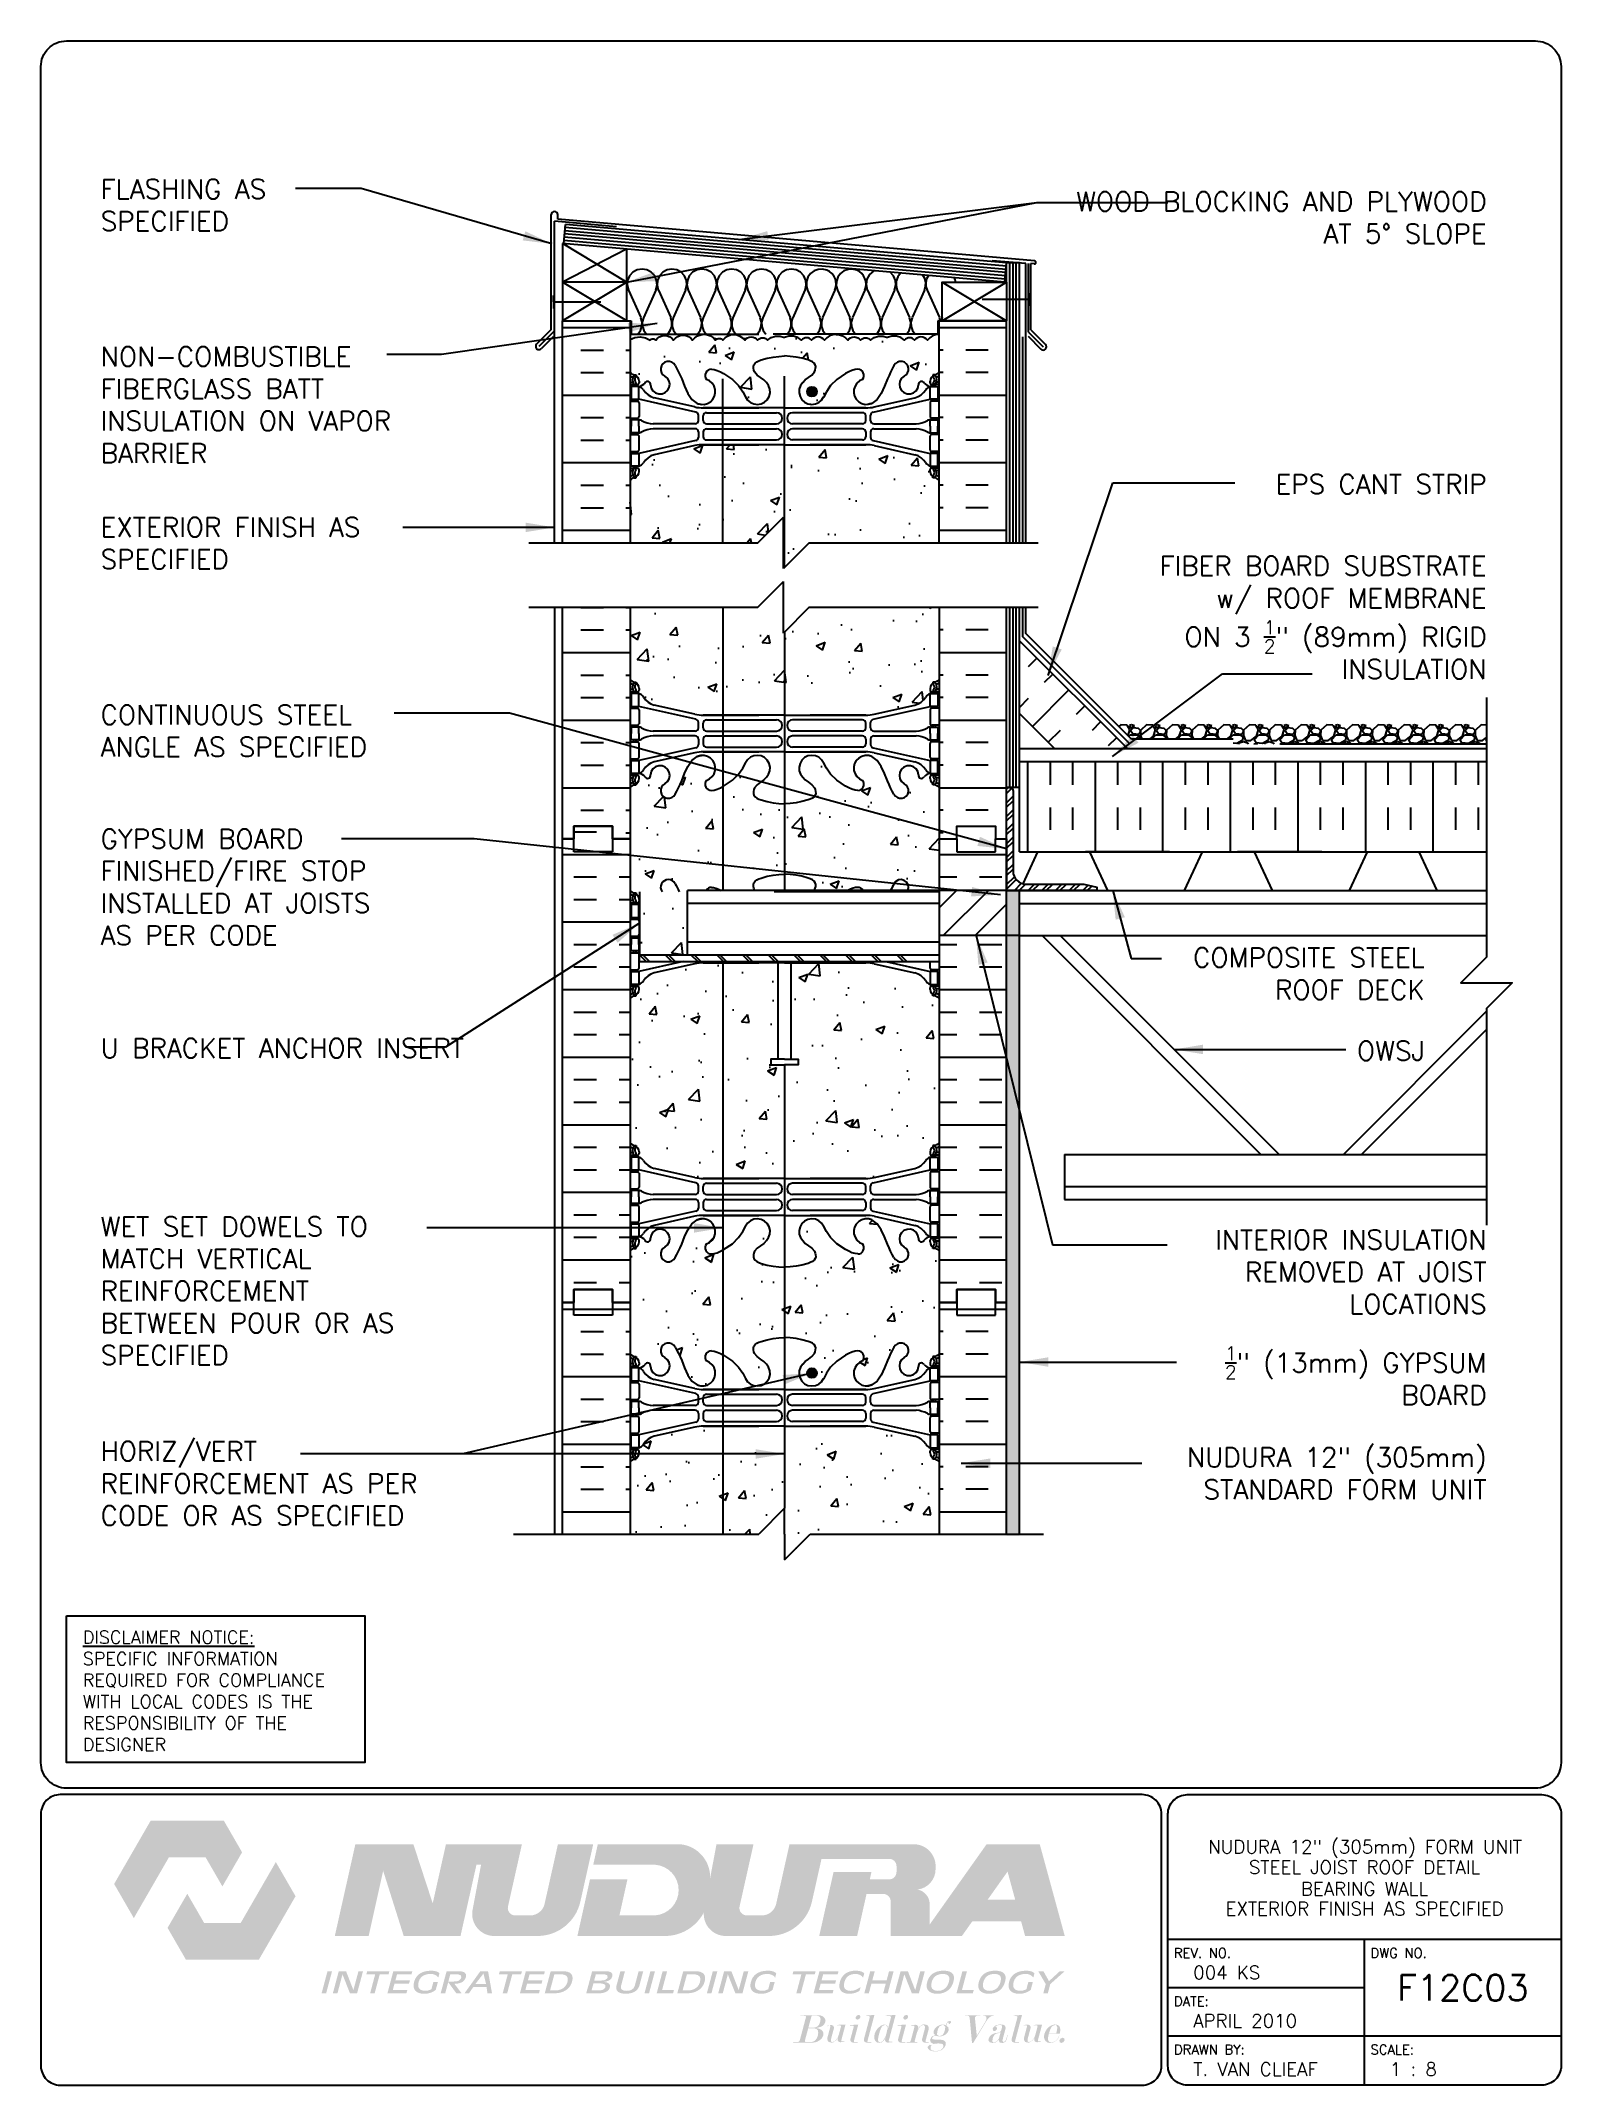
# Paper-space layout 'F12C03' of a CAD drawing. Header units: inches. Extents: x 0.42 to 7.8, y 0.49 to 10.41.
# The model-space entities are those that its viewports show. They can reach past a viewport. Long polylines and large blocks are cut down to what shows.
import ezdxf
from ezdxf.enums import TextEntityAlignment as Align

# ---------------------------------------------------------------- set-up
doc = ezdxf.new("R2010")
doc.units = ezdxf.units.IN
doc.header["$LTSCALE"] = 0.5
doc.header["$MEASUREMENT"] = 0
doc.linetypes.add('DASHED2', pattern=[0.375, 0.25, -0.125])
doc.linetypes.add('HIDDEN2', pattern=[0.1875, 0.125, -0.0625])
for name, color, linetype in [('HATCH', 12, 'Continuous'), ('line25', 2, 'Continuous'), ('LINE3', 3, 'Continuous'), ('LINE50', 5, 'Continuous'), ('LINE9', 9, 'Continuous'), ('LOGO', 7, 'Continuous'), ('TBK_LINE65', 3, 'Continuous'), ('TBK_TEXT', 4, 'Continuous'), ('TEXT', 4, 'Continuous'), ('Web_Edge', 9, 'Continuous')]:
    doc.layers.add(name, color=color, linetype=linetype)
doc.styles.add('DIM', font='romans.shx', dxfattribs={"width": 0.7})
doc.styles.add('ROMANS', font='romans.shx', dxfattribs={"height": 1.125})
doc.dimstyles.new('ext_12', dxfattribs={"dimscale": 12, "dimtxt": 0.09375, "dimasz": 0.09375, "dimexe": 0.09375, "dimexo": 0.0625, "dimgap": 0.0625, "dimtad": 1, "dimdec": 1, "dimzin": 3, "dimdsep": 46, "dimlunit": 4, "dimtxsty": 'DIM', "dimcen": 0.09, "dimdle": 0.09375, "dimclrt": 4, "dimadec": 0, "dimazin": 0, "dimtfac": 1, "dimtdec": 1, "dimtmove": 2, "dimatfit": 3, "dimfxl": 1, "dimfrac": 2, "dimtolj": 1, "dimtzin": 0, "dimarcsym": 0})
pattern_1 = [(50, (0, 0), (3.586301, -0.31376), [0.375, -4.125]), (355, (0, 0), (-0.693757, 3.76096), [0.3, -3.3]), (100.45144, (0.299, -0.026), (2.892544, 3.4472), [0.3187, -3.50571]), (46.1842, (0, 1), (5.336207, -0.827596), [0.5625, -6.1875]), (96.6356, (0.4447, 0.931), (4.67331, 4.870593), [0.47805, -5.25857]), (351.1842, (0, 1), (4.67331, 4.870593), [0.45, -4.95]), (21, (0.5, 0.75), (2.984535, -2.013094), [0.375, -4.125]), (326, (0.5, 0.75), (1.216577, 3.62575), [0.3, -3.3]), (71.45144, (0.7487, 0.5822), (4.201112, 1.612656), [0.3187, -3.50571]), (37.5, (0, 0), (0.0607993, 1.6644693), [0, -3.26, 0, -3.35, 0, -3.3125]), (7.5, (0, 0), (1.3153477, 1.9720586), [0, -1.91, 0, -3.185, 0, -1.2625]), (327.5, (-1.115, 0), (2.6691122, -0.1127744), [0, -1.25, 0, -3.9, 0, -5.175]), (317.5, (-1.615, 0), (2.915931, 0.500525), [0, -1.625, 0, -2.59, 0, -3.675])]

psp = doc.layouts.new('F12C03')

# ---------------------------------------------------------------- texts
at = {"layer": 'TBK_TEXT', "color": 7, "style": 'ROMANS'}
for s, p in [('REV. NO.', (5.9215, 1.107)), ('DWG NO.', (6.876, 1.107)), ('DATE:', (5.9215, 0.8726)), ('DRAWN BY:', (5.9215, 0.6382)), ('SCALE:', (6.876, 0.6382))]:
    psp.add_text(s, height=0.04688, dxfattribs=at).set_placement(p)
at = {"layer": 'TEXT', "insert": (0.6237, 2.6948), "char_height": 0.0625, "width": 1.41371, "attachment_point": 1, "style": 'ROMANS'}
psp.add_mtext('{\\Fromans.shx|c1;\\LDISCLAIMER NOTICE:\\l\\PSPECIFIC INFORMATION REQUIRED FOR COMPLIANCE WITH LOCAL CODES IS THE RESPONSIBILITY OF THE DESIGNER}', dxfattribs=at)

msp = doc.modelspace()

# ---------------------------------------------------------------- texts
at = {"layer": 'TEXT', "char_height": 0.75, "style": 'ROMANS'}
for s, insert, width, attachment_point in [('FLASHING AS \\PSPECIFIED', (431.643, 274.002), 8.7776, 1), ('\\A1;WOOD BLOCKING AND PLYWOOD \\PAT 5%%D SLOPE', (485.473, 273.519), 17.3954, 3), ('NON-COMBUSTIBLE\\PFIBERGLASS BATT INSULATION ON VAPOR BARRIER', (431.643, 267.496), 12.44051, 1), ('\\A1;EPS CANT STRIP', (485.473, 262.54), 9.59335, 3), ('EXTERIOR FINISH AS SPECIFIED', (431.638, 260.872), 12.44051, 1), ('\\A1;FIBER BOARD SUBSTRATE\\Pw/ ROOF MEMBRANE \\PON 3 {\\H0.7x;\\S1/2;}" (89mm) RIGID \\PINSULATION', (485.473, 259.365), 26.1134, 3), ('CONTINUOUS STEEL ANGLE AS SPECIFIED', (431.638, 252.582), 12.4225, 4), ('\\A1;{\\C4;GYPSUM BOARD FINISHED/FIRE STOP INSTALLED AT JOISTS AS PER CODE}', (431.638, 248.766), 12.44051, 1), ('\\A1;COMPOSITE STEEL ROOF DECK', (483.074, 244.151), 10.90808, 3), ('U BRACKET ANCHOR INSERT', (431.642, 240.636), 13.68504, 1), ('\\A1;OWSJ', (483.074, 240.526), 9.59335, 3), ('\\A1;{\\C4;WET SET DOWELS TO MATCH VERTICAL REINFORCEMENT BETWEEN POUR OR AS SPECIFIED}', (431.638, 233.707), 12.44051, 1), ('\\A1;INTERIOR INSULATION REMOVED AT JOIST LOCATIONS', (485.473, 231.568), 12.22718, 6), ('\\A1;{\\H0.7x;\\S1/2;}" (13mm) GYPSUM \\PBOARD', (485.473, 228.669), 17.21743, 3), ('HORIZ/VERT REINFORCEMENT AS PER CODE OR AS SPECIFIED', (431.638, 224.976), 14.65126, 1), ('NUDURA 12" (305mm) STANDARD FORM UNIT', (485.473, 224.741), 17.21743, 3)]:
    msp.add_mtext(s, dxfattribs=dict(at, insert=insert, width=width, attachment_point=attachment_point))

# ---------------------------------------------------------------- blocks, each defined once
blk = doc.blocks.new('TITLEBLOCK-Tag')
at = {"style": 'ROMANS'}
for tag, height, p in [('TITLE_LINE_1', 0.0625, (0.927, -0.1328)), ('TITLE_LINE_2', 0.0625, (0.9294, -0.2258)), ('CENTRE-LINE-3', 0.0625, (0.927, -0.3246)), ('TITLE_LINE_4', 0.0625, (0.927, -0.4299)), ('TITLE_LINE_5', 0.0625, (0.927, -0.526)), ('DWG', 0.125, (1.4043, -0.9102))]:
    blk.add_attdef(tag, text='', height=height, dxfattribs=at).set_placement(p, align=Align.MIDDLE_CENTER)
for tag, p in [('LATEST_REVISION', (0.0954, -0.8366)), ('REVISION_DATE', (0.0954, -1.071)), ('DRAWN_BY', (0.0954, -1.3053)), ('SCALE', (1.0499, -1.3053))]:
    blk.add_attdef(tag, text='', height=0.0469, dxfattribs=at).set_placement(p, align=Align.MIDDLE_LEFT)

# ---------------------------------------------------------------- hatches: boundary and pattern name
at = {"layer": 'HATCH'}
h = msp.add_hatch(dxfattribs=at)
h.set_pattern_fill('INSUL', color=256, scale=7, style=0)
h.set_pattern_definition([(0, (-2473.9538, -146.501), (0, 2.625), []), (0, (-2473.9538, -145.626), (0, 2.625), [0.875, -0.875]), (0, (-2473.9538, -144.751), (0, 2.625), [0.875, -0.875])])
h.paths.add_polyline_path([(449.583, 259.883), (452.208, 259.883), (452.208, 268.508), (451.52, 268.508), (451.52, 269.008), (450.02, 269.008), (450.02, 268.508), (449.583, 268.508)])
h = msp.add_hatch(dxfattribs=at)
h.set_pattern_fill('INSUL', color=256, scale=7, style=0)
h.set_pattern_definition([(180, (3390.3694, -146.501), (0, 2.625), []), (180, (3390.3694, -145.626), (0, 2.625), [0.875, -0.875]), (180, (3390.3694, -144.751), (0, 2.625), [0.875, -0.875])])
h.paths.add_polyline_path([(464.208, 259.883), (466.833, 259.883), (466.833, 268.508), (466.395, 268.508), (466.395, 269.008), (464.895, 269.008), (464.895, 268.508), (464.208, 268.508)])
h = msp.add_hatch(dxfattribs=at)
h.set_pattern_fill('AR-CONC', color=256, scale=0.5)
h.set_pattern_definition(pattern_1)
edge = h.paths.add_edge_path()
edge.add_arc((464.18, 267.458), 0.517, 86.88069, 145)
edge.add_arc((463.507, 267.579), 0.305, 35, 145)
edge.add_arc((463.063, 267.619), 0.236, 35, 145)
edge.add_arc((462.469, 267.371), 0.554, 43.72941, 118.17303)
edge.add_arc((461.946, 267.371), 0.554, 61.82697, 136.27059)
edge.add_arc((461.352, 267.619), 0.236, 35, 145)
edge.add_arc((460.909, 267.579), 0.305, 35, 145)
edge.add_arc((460.236, 267.458), 0.517, 35, 93.11931)
edge.add_arc((460.18, 267.458), 0.517, 86.88069, 145)
edge.add_arc((459.507, 267.579), 0.305, 35, 145)
edge.add_arc((459.063, 267.619), 0.236, 35, 145)
edge.add_arc((458.469, 267.371), 0.554, 43.72941, 118.17303)
edge.add_arc((457.946, 267.371), 0.554, 61.82697, 136.27059)
edge.add_arc((457.352, 267.619), 0.236, 35, 145)
edge.add_arc((456.909, 267.579), 0.305, 35, 145)
edge.add_arc((456.236, 267.458), 0.517, 35, 145)
edge.add_arc((455.672, 267.656), 0.172, 35, 145)
edge.add_arc((455.083, 267.441), 0.546, 35, 145)
edge.add_arc((454.266, 267.495), 0.451, 35, 145)
edge.add_arc((453.55, 267.512), 0.423, 35, 145)
edge.add_arc((453.093, 267.677), 0.135, 35, 145)
edge.add_arc((452.578, 267.227), 0.665, 52.46756, 123.77554)
edge.add_line((452.208, 267.78), (452.208, 266.508))
edge.add_arc((452.554, 266.869), 0.5, 226.21089, 246.42182)
edge.add_line((452.354, 266.411), (452.444, 266.411))
edge.add_line((452.444, 266.411), (452.444, 266.369))
edge.add_arc((452.304, 266.162), 0.25, 0, 55.9442, ccw=False)
edge.add_line((452.554, 266.162), (452.554, 266.095))
edge.add_arc((452.491, 266.095), 0.0625, -90, 0, ccw=False)
edge.add_line((452.491, 266.032), (452.444, 266.032))
edge.add_line((452.444, 266.032), (452.444, 265.962))
edge.add_line((452.444, 265.962), (452.549, 265.962))
edge.add_arc((452.511, 266.312), 0.352, 276.12908, 321.53314)
edge.add_arc((452.888, 266.044), 0.113, -12.18443, 154.05694, ccw=False)
edge.add_arc((453.374, 266.039), 0.375, 182.92371, 419.86753)
edge.add_arc((453.694, 266.632), 0.3, 27.59697, 243.94252, ccw=False)
edge.add_spline(control_points=[(453.96, 266.771), (454.046, 266.605), (454.299, 266.115), (454.493, 265.434), (454.819, 265.303)], knot_values=[0, 0, 0, 0, 0.579211, 1.703896, 1.703896, 1.703896, 1.703896], degree=3, periodic=0)
edge.add_spline(control_points=[(454.819, 265.303), (454.868, 265.283), (454.923, 265.271), (454.979, 265.262)], knot_values=[1.703896, 1.703896, 1.703896, 1.703896, 1.875321, 1.875321, 1.875321, 1.875321], degree=3, periodic=0)
edge.add_arc((455.02, 265.761), 0.5, 265.29258, 431.79367)
edge.add_arc((455.367, 266.386), 0.242, 90, 218.23271, ccw=False)
edge.add_spline(control_points=[(455.367, 266.628), (455.488, 266.63), (456.307, 266.278), (456.552, 265.831), (456.691, 265.551)], knot_values=[0.038125, 0.038125, 0.038125, 0.038125, 0.320663, 1.237398, 1.237398, 1.237398, 1.237398], degree=3, periodic=0)
edge.add_spline(control_points=[(456.701, 265.532), (456.698, 265.538), (456.695, 265.545), (456.691, 265.551)], knot_values=[1.237398, 1.237398, 1.237398, 1.237398, 1.258119, 1.258119, 1.258119, 1.258119], degree=3, periodic=0)
edge.add_arc((457.145, 265.761), 0.5, 208.0183, 404.18751)
edge.add_spline(control_points=[(457.504, 266.109), (457.396, 266.272), (457.036, 266.363), (456.96, 266.858), (457.508, 267.094), (457.912, 267.123), (458.208, 267.144)], knot_values=[0.229407, 0.229407, 0.229407, 0.229407, 0.844432, 1.128849, 1.464331, 2.389004, 2.389004, 2.389004, 2.389004], degree=3, periodic=0)
edge.add_spline(control_points=[(458.208, 267.144), (458.504, 267.123), (458.908, 267.094), (459.456, 266.858), (459.379, 266.363), (459.019, 266.272), (458.912, 266.109)], knot_values=[0.229407, 0.229407, 0.229407, 0.229407, 1.15408, 1.489562, 1.773979, 2.389004, 2.389004, 2.389004, 2.389004], degree=3, periodic=0)
edge.add_arc((459.27, 265.761), 0.5, 135.81249, 331.9817)
edge.add_spline(control_points=[(459.715, 265.532), (459.718, 265.538), (459.721, 265.545), (459.724, 265.551)], knot_values=[1.237398, 1.237398, 1.237398, 1.237398, 1.258119, 1.258119, 1.258119, 1.258119], degree=3, periodic=0)
edge.add_spline(control_points=[(459.724, 265.551), (459.864, 265.831), (460.109, 266.278), (460.928, 266.63), (461.049, 266.628)], knot_values=[0.038125, 0.038125, 0.038125, 0.038125, 0.95486, 1.237398, 1.237398, 1.237398, 1.237398], degree=3, periodic=0)
edge.add_arc((461.049, 266.386), 0.242, -38.23271, 90, ccw=False)
edge.add_arc((461.395, 265.761), 0.5, 108.20633, 274.70742)
edge.add_spline(control_points=[(461.436, 265.262), (461.493, 265.271), (461.547, 265.283), (461.597, 265.303)], knot_values=[1.703896, 1.703896, 1.703896, 1.703896, 1.875321, 1.875321, 1.875321, 1.875321], degree=3, periodic=0)
edge.add_spline(control_points=[(461.597, 265.303), (461.923, 265.434), (462.117, 266.115), (462.37, 266.605), (462.456, 266.771)], knot_values=[0, 0, 0, 0, 1.124685, 1.703896, 1.703896, 1.703896, 1.703896], degree=3, periodic=0)
edge.add_arc((462.722, 266.632), 0.3, -63.94252, 153.05649, ccw=False)
edge.add_arc((463.042, 266.039), 0.375, 120.13247, 357.07629)
edge.add_arc((463.527, 266.044), 0.113, 25.94306, 192.18443, ccw=False)
edge.add_arc((463.904, 266.312), 0.352, 218.46686, 263.87092)
edge.add_line((463.867, 265.962), (463.972, 265.962))
edge.add_line((463.972, 265.962), (463.972, 266.032))
edge.add_line((463.972, 266.032), (463.924, 266.032))
edge.add_arc((463.924, 266.095), 0.0625, 180, 270, ccw=False)
edge.add_line((463.862, 266.095), (463.862, 266.162))
edge.add_arc((464.112, 266.162), 0.25, 124.0558, 180, ccw=False)
edge.add_line((463.972, 266.369), (463.972, 266.411))
edge.add_line((463.972, 266.411), (464.062, 266.411))
edge.add_arc((463.862, 266.869), 0.5, 293.57818, 313.78911)
edge.add_line((464.208, 266.508), (464.208, 267.974))
h = msp.add_hatch(dxfattribs=at)
h.set_pattern_fill('AR-CONC', color=256, scale=0.5)
h.set_pattern_definition(pattern_1)
h.paths.add_polyline_path([(464.208, 262.316, 0.088416), (464.062, 262.413), (463.972, 262.413), (463.972, 262.455, -0.249069), (463.862, 262.662), (463.862, 262.73, -0.414214), (463.924, 262.792), (463.972, 262.792), (463.972, 262.862), (463.867, 262.862, -0.168672), (463.681, 263.012, 0.17445), (463.273, 263.308), (461.693, 263.661, 0.054974), (461.366, 263.697), (458.208, 263.697), (455.05, 263.697, 0.054974), (454.723, 263.661), (453.142, 263.308, 0.17445), (452.735, 263.012, -0.168672), (452.549, 262.862), (452.444, 262.862), (452.444, 262.792), (452.491, 262.792, -0.414214), (452.554, 262.73), (452.554, 262.662, -0.249069), (452.444, 262.455), (452.444, 262.413), (452.354, 262.413, 0.088416), (452.208, 262.316), (452.208, 259.883), (457.164, 259.883), (458.164, 260.883), (458.164, 258.883), (459.164, 259.883), (464.208, 259.883)])
h.paths.add_polyline_path([(454.433, 246.336), (452.573, 246.336), (452.573, 243.883), (454.433, 243.883)])
h.paths.add_polyline_path([(457.958, 243.572), (455.05, 243.572, 0.054974), (454.723, 243.536), (453.142, 243.183, 0.17445), (452.735, 242.887, -0.168672), (452.549, 242.737), (452.444, 242.737), (452.444, 242.667), (452.491, 242.667, -0.414214), (452.554, 242.605), (452.554, 242.537, -0.249069), (452.444, 242.33), (452.444, 242.288), (452.354, 242.288, 0.088416), (452.208, 242.191), (452.208, 236.576, 0.088416), (452.354, 236.479), (452.444, 236.479), (452.444, 236.437, -0.249069), (452.554, 236.23), (452.554, 236.162, -0.414214), (452.491, 236.1), (452.444, 236.1), (452.444, 236.03), (452.549, 236.03, -0.168672), (452.735, 235.88, 0.17445), (453.142, 235.584), (454.723, 235.231, 0.054974), (455.05, 235.195), (458.208, 235.195), (461.366, 235.195, 0.054974), (461.693, 235.231), (463.273, 235.584, 0.17445), (463.681, 235.88, -0.168672), (463.867, 236.03), (463.972, 236.03), (463.972, 236.1), (463.924, 236.1, -0.414214), (463.862, 236.162), (463.862, 236.23, -0.249069), (463.972, 236.437), (463.972, 236.479), (464.062, 236.479, 0.088416), (464.208, 236.576), (464.208, 242.191, 0.088416), (464.062, 242.288), (463.972, 242.288), (463.972, 242.33, -0.249069), (463.862, 242.537), (463.862, 242.605, -0.414214), (463.924, 242.667), (463.972, 242.667), (463.972, 242.737), (463.867, 242.737, -0.168672), (463.681, 242.887, 0.17445), (463.273, 243.183), (461.693, 243.536, 0.054974), (461.366, 243.572), (458.458, 243.572), (458.458, 239.831), (458.736, 239.831), (458.736, 239.605), (458.477, 239.605), (458.208, 239.605), (457.679, 239.605), (457.679, 239.831), (457.958, 239.831)])
h.paths.add_polyline_path([(463.273, 225.183), (461.693, 225.536, 0.054974), (461.366, 225.572), (458.208, 225.572), (455.05, 225.572, 0.054974), (454.723, 225.536), (453.142, 225.183, 0.17445), (452.735, 224.887, -0.168672), (452.549, 224.737), (452.444, 224.737), (452.444, 224.667), (452.491, 224.667, -0.414214), (452.554, 224.605), (452.554, 224.537, -0.249069), (452.444, 224.33), (452.444, 224.288), (452.354, 224.288, 0.088416), (452.208, 224.191), (452.208, 221.386), (457.208, 221.386), (458.208, 222.386), (458.208, 221.386), (458.208, 220.386), (459.208, 221.386), (464.208, 221.386), (464.208, 224.191, 0.088416), (464.062, 224.288), (463.972, 224.288), (463.972, 224.33, -0.249069), (463.862, 224.537), (463.862, 224.605, -0.414214), (463.924, 224.667), (463.972, 224.667), (463.972, 224.737), (463.867, 224.737, -0.168672), (463.681, 224.887, 0.17445)])
h = msp.add_hatch(dxfattribs=at)
h.set_pattern_fill('AR-CONC', color=256, scale=0.5)
h.set_pattern_definition(pattern_1)
h.paths.add_polyline_path([(464.208, 257.383), (459.164, 257.383), (458.164, 256.383), (458.164, 258.383), (457.164, 257.383), (452.208, 257.383), (452.208, 254.576, 0.088416), (452.354, 254.479), (452.444, 254.479), (452.444, 254.437, -0.249069), (452.554, 254.23), (452.554, 254.162, -0.414214), (452.491, 254.1), (452.444, 254.1), (452.444, 254.03), (452.549, 254.03, -0.155529), (452.724, 253.896, 0.180914), (453.142, 253.584), (454.723, 253.231, 0.054974), (455.05, 253.195), (458.208, 253.195), (461.366, 253.195, 0.054974), (461.693, 253.231), (463.273, 253.584, 0.180914), (463.691, 253.896, -0.155529), (463.867, 254.03), (463.972, 254.03), (463.972, 254.1), (463.924, 254.1, -0.414214), (463.862, 254.162), (463.862, 254.23, -0.249069), (463.972, 254.437), (463.972, 254.479), (464.062, 254.479, 0.088416), (464.208, 254.576)])
h = msp.add_hatch(dxfattribs=at)
h.set_pattern_fill('INSUL', color=256, scale=7, style=0)
h.set_pattern_definition([(0, (-2473.9538, -148.626), (0, 2.625), []), (0, (-2473.9538, -147.751), (0, 2.625), [0.875, -0.875]), (0, (-2473.9538, -146.876), (0, 2.625), [0.875, -0.875])])
h.paths.add_polyline_path([(452.208, 257.383), (449.583, 257.383), (449.583, 248.383), (450.02, 248.383), (450.02, 248.883), (451.52, 248.883), (451.52, 248.383), (452.208, 248.383)])
h = msp.add_hatch(dxfattribs=at)
h.set_pattern_fill('INSUL', color=256, scale=7, style=0)
h.set_pattern_definition([(180, (3390.3694, -148.626), (0, 2.625), []), (180, (3390.3694, -147.751), (0, 2.625), [0.875, -0.875]), (180, (3390.3694, -146.876), (0, 2.625), [0.875, -0.875])])
h.paths.add_polyline_path([(466.833, 257.383), (464.208, 257.383), (464.208, 248.383), (464.895, 248.383), (464.895, 248.883), (466.395, 248.883), (466.395, 248.383), (466.833, 248.383)])
h = msp.add_hatch(dxfattribs=at)
h.set_pattern_fill('INSUL', color=256, scale=7, angle=45, style=0)
h.set_pattern_definition([(45, (360.0297, 92.9824), (-1.856155, 1.856155), []), (45, (359.411, 93.601), (-1.856155, 1.856155), [0.875, -0.875]), (45, (358.7922, 94.2198), (-1.856155, 1.856155), [0.875, -0.875])])
h.paths.add_polyline_path([(468.581, 252.008), (471.41, 252.008), (467.333, 256.085), (467.333, 253.257)])
h = msp.add_hatch(dxfattribs=at)
h.set_pattern_fill('AR-CONC', color=256, scale=0.5)
h.set_pattern_definition(pattern_1)
edge = h.paths.add_edge_path()
edge.add_arc((463.862, 250.023), 0.5, 46.21089, 66.42182)
edge.add_line((464.062, 250.481), (463.972, 250.481))
edge.add_line((463.972, 250.481), (463.972, 250.523))
edge.add_arc((464.112, 250.73), 0.25, 180, 235.9442, ccw=False)
edge.add_line((463.862, 250.73), (463.862, 250.797))
edge.add_arc((463.924, 250.797), 0.0625, 90, 180, ccw=False)
edge.add_line((463.924, 250.86), (463.972, 250.86))
edge.add_line((463.972, 250.86), (463.972, 250.93))
edge.add_line((463.972, 250.93), (463.867, 250.93))
edge.add_arc((463.904, 250.58), 0.352, 96.12908, 141.53314)
edge.add_arc((463.527, 250.848), 0.113, 167.81557, 334.05694, ccw=False)
edge.add_arc((463.042, 250.853), 0.375, 2.92371, 239.86753)
edge.add_arc((462.722, 250.26), 0.3, -152.40303, 63.94252, ccw=False)
edge.add_spline(control_points=[(462.456, 250.121), (462.37, 250.287), (462.117, 250.777), (461.923, 251.458), (461.597, 251.589)], knot_values=[0, 0, 0, 0, 0.579211, 1.703896, 1.703896, 1.703896, 1.703896], degree=3, periodic=0)
edge.add_spline(control_points=[(461.597, 251.589), (461.547, 251.609), (461.493, 251.621), (461.436, 251.63)], knot_values=[1.703896, 1.703896, 1.703896, 1.703896, 1.875321, 1.875321, 1.875321, 1.875321], degree=3, periodic=0)
edge.add_arc((461.395, 251.131), 0.5, 85.29258, 251.79367)
edge.add_arc((461.049, 250.506), 0.242, -90, 38.23271, ccw=False)
edge.add_spline(control_points=[(461.049, 250.264), (460.928, 250.262), (460.109, 250.614), (459.864, 251.061), (459.724, 251.341)], knot_values=[0.038125, 0.038125, 0.038125, 0.038125, 0.320663, 1.237398, 1.237398, 1.237398, 1.237398], degree=3, periodic=0)
edge.add_arc((459.27, 251.131), 0.5, 24.81899, 224.18751)
edge.add_spline(control_points=[(458.912, 250.783), (459.019, 250.62), (459.379, 250.529), (459.456, 250.034), (458.908, 249.798), (458.504, 249.769), (458.208, 249.748)], knot_values=[0.229407, 0.229407, 0.229407, 0.229407, 0.844432, 1.128849, 1.464331, 2.389004, 2.389004, 2.389004, 2.389004], degree=3, periodic=0)
edge.add_spline(control_points=[(458.208, 249.748), (457.912, 249.769), (457.508, 249.798), (456.96, 250.034), (457.036, 250.529), (457.396, 250.62), (457.504, 250.783)], knot_values=[0.229407, 0.229407, 0.229407, 0.229407, 1.15408, 1.489562, 1.773979, 2.389004, 2.389004, 2.389004, 2.389004], degree=3, periodic=0)
edge.add_arc((457.145, 251.131), 0.5, 315.81249, 515.18101)
edge.add_spline(control_points=[(456.691, 251.341), (456.552, 251.061), (456.307, 250.614), (455.488, 250.262), (455.367, 250.264)], knot_values=[0.038125, 0.038125, 0.038125, 0.038125, 0.95486, 1.237398, 1.237398, 1.237398, 1.237398], degree=3, periodic=0)
edge.add_arc((455.367, 250.506), 0.242, 141.76729, 270, ccw=False)
edge.add_arc((455.02, 251.131), 0.5, 288.20633, 454.70742)
edge.add_spline(control_points=[(454.979, 251.63), (454.923, 251.621), (454.868, 251.609), (454.819, 251.589)], knot_values=[1.703896, 1.703896, 1.703896, 1.703896, 1.875321, 1.875321, 1.875321, 1.875321], degree=3, periodic=0)
edge.add_spline(control_points=[(454.819, 251.589), (454.493, 251.458), (454.299, 250.777), (454.046, 250.287), (453.96, 250.121)], knot_values=[0, 0, 0, 0, 1.124685, 1.703896, 1.703896, 1.703896, 1.703896], degree=3, periodic=0)
edge.add_arc((453.694, 250.26), 0.3, 116.05748, 333.03104, ccw=False)
edge.add_arc((453.374, 250.853), 0.375, 300.13247, 537.07629)
edge.add_arc((452.888, 250.848), 0.113, -154.05694, 12.18443, ccw=False)
edge.add_arc((452.511, 250.58), 0.352, 38.46686, 83.87092)
edge.add_line((452.549, 250.93), (452.444, 250.93))
edge.add_line((452.444, 250.93), (452.444, 250.86))
edge.add_line((452.444, 250.86), (452.491, 250.86))
edge.add_arc((452.491, 250.797), 0.0625, 0, 90, ccw=False)
edge.add_line((452.554, 250.797), (452.554, 250.73))
edge.add_arc((452.304, 250.73), 0.25, 304.0558, 360, ccw=False)
edge.add_line((452.444, 250.523), (452.444, 250.481))
edge.add_line((452.444, 250.481), (452.354, 250.481))
edge.add_arc((452.554, 250.023), 0.5, 113.57818, 133.78911)
edge.add_line((452.208, 250.383), (452.208, 248.383))
edge.add_line((452.208, 248.383), (452.208, 246.383))
edge.add_arc((452.554, 246.744), 0.5, 226.21089, 246.42182)
edge.add_line((452.354, 246.286), (452.444, 246.286))
edge.add_line((452.444, 246.286), (452.444, 246.244))
edge.add_arc((452.304, 246.037), 0.25, 0, 55.9442, ccw=False)
edge.add_line((452.554, 246.037), (452.554, 245.97))
edge.add_arc((452.491, 245.97), 0.0625, -90, 0, ccw=False)
edge.add_line((452.491, 245.907), (452.444, 245.907))
edge.add_line((452.444, 245.907), (452.444, 245.837))
edge.add_line((452.444, 245.837), (452.549, 245.837))
edge.add_arc((452.511, 246.187), 0.352, 276.12908, 280.07239)
edge.add_line((452.573, 245.841), (452.573, 246.336))
edge.add_line((452.573, 246.336), (453.448, 246.336))
edge.add_arc((453.694, 246.507), 0.3, 27.59697, 214.85582, ccw=False)
edge.add_spline(control_points=[(453.96, 246.646), (454.012, 246.545), (454.065, 246.443), (454.116, 246.336)], knot_values=[0, 0, 0, 0, 0.353716, 0.353716, 0.353716, 0.353716], degree=3, periodic=0)
edge.add_line((454.116, 246.336), (454.433, 246.336))
edge.add_line((454.433, 246.336), (454.433, 246.383))
edge.add_line((454.433, 246.383), (455.158, 246.383))
edge.add_arc((455.367, 246.261), 0.242, 90, 149.45697, ccw=False)
edge.add_spline(control_points=[(455.367, 246.503), (455.464, 246.504), (455.609, 246.451), (455.746, 246.383)], knot_values=[0.038125, 0.038125, 0.038125, 0.038125, 0.26609, 0.26609, 0.26609, 0.26609], degree=3, periodic=0)
edge.add_line((455.746, 246.383), (457.054, 246.383))
edge.add_spline(control_points=[(457.054, 246.383), (457.051, 246.388), (456.999, 246.478), (456.96, 246.733), (457.508, 246.969), (457.912, 246.998), (458.208, 247.019)], knot_values=[0.828836, 0.828836, 0.828836, 0.828836, 0.844432, 1.128849, 1.464331, 2.389004, 2.389004, 2.389004, 2.389004], degree=3, periodic=0)
edge.add_spline(control_points=[(458.208, 247.019), (458.504, 246.998), (458.908, 246.969), (459.456, 246.733), (459.417, 246.478), (459.364, 246.388), (459.361, 246.383)], knot_values=[0.828836, 0.828836, 0.828836, 0.828836, 1.753509, 2.088991, 2.373408, 2.389004, 2.389004, 2.389004, 2.389004], degree=3, periodic=0)
edge.add_line((459.361, 246.383), (460.67, 246.383))
edge.add_spline(control_points=[(460.67, 246.383), (460.807, 246.451), (460.951, 246.504), (461.049, 246.503)], knot_values=[0.038125, 0.038125, 0.038125, 0.038125, 0.26609, 0.26609, 0.26609, 0.26609], degree=3, periodic=0)
edge.add_arc((461.049, 246.261), 0.242, 30.54303, 90, ccw=False)
edge.add_line((461.257, 246.383), (462.323, 246.383))
edge.add_spline(control_points=[(462.323, 246.383), (462.367, 246.473), (462.411, 246.56), (462.456, 246.646)], knot_values=[0, 0, 0, 0, 0.301035, 0.301035, 0.301035, 0.301035], degree=3, periodic=0)
edge.add_arc((462.722, 246.507), 0.3, -24.42316, 153.09058, ccw=False)
edge.add_line((462.995, 246.383), (464.208, 246.383))
edge.add_line((464.208, 246.383), (464.208, 250.383))
h = msp.add_hatch(dxfattribs=at)
h.set_pattern_fill('INSUL', color=256, scale=7, angle=90, style=0)
h.set_pattern_definition([(90, (360.0297, 92.9824), (-2.625, 2e-16), []), (90, (359.1547, 92.9824), (-2.625, 2e-16), [0.875, -0.875]), (90, (358.2797, 92.9824), (-2.625, 2e-16), [0.875, -0.875])])
h.paths.add_polyline_path([(467.333, 251.383), (467.333, 247.883), (485.473, 247.883), (485.473, 251.383)])
h = msp.add_hatch(dxfattribs=at)
h.set_pattern_fill('ANSI32', color=256, style=0)
h.set_pattern_definition([(45, (347.81414, -8.70455), (-0.26516504, 0.26516504), []), (45, (347.99092, -8.70455), (-0.26516504, 0.26516504), [])])
h.paths.add_polyline_path([(467.083, 247.133), (467.083, 250.258, 0.414214), (466.958, 250.383), (466.833, 250.383), (466.833, 246.383), (470.333, 246.383), (470.333, 246.508), (469.833, 246.633), (467.583, 246.633, -0.414214)])
h = msp.add_hatch(dxfattribs=at)
h.set_pattern_fill('INSUL', color=256, scale=7, style=0)
h.set_pattern_definition([(0, (465.7751, 237.284), (0, 2.625), []), (0, (465.7751, 238.159), (0, 2.625), [0.875, -0.875]), (0, (465.7751, 239.034), (0, 2.625), [0.875, -0.875])])
h.paths.add_polyline_path([(466.833, 244.633), (464.208, 244.633), (464.208, 230.383), (464.895, 230.383), (464.895, 230.883), (466.395, 230.883), (466.395, 230.383), (466.833, 230.383)])
h.paths.add_polyline_path([(466.833, 248.383), (466.395, 248.383), (466.395, 247.883), (464.895, 247.883), (464.895, 248.383), (464.208, 248.383), (464.208, 246.383), (466.833, 246.383)])
h.paths.add_polyline_path([(449.583, 230.383), (450.02, 230.383), (450.02, 230.883), (451.52, 230.883), (451.52, 230.383), (452.208, 230.383), (452.208, 248.383), (451.52, 248.383), (451.52, 248.883), (450.02, 248.883), (450.02, 248.383), (449.583, 248.383)])
h = msp.add_hatch(dxfattribs=at)
h.set_pattern_fill('ANSI31', color=256, scale=7, style=0)
h.set_pattern_definition([(45, (387.1005, 51.0415), (-0.6187184, 0.6187184), [])])
h.paths.add_polyline_path([(466.833, 245.883), (464.208, 245.883), (464.208, 244.633), (466.833, 244.633)])
h.paths.add_polyline_path([(466.833, 246.383), (464.333, 246.383), (464.208, 246.383), (464.208, 245.883), (466.833, 245.883)])
h = msp.add_hatch(dxfattribs=at)
h.set_pattern_fill('AR-SAND', color=256, scale=0.25, style=0)
h.set_pattern_definition([(37.5, (291.8273, -18.06655), (-0.01574834, 0.48170594), [0, -0.38, 0, -0.425, 0, -0.40625]), (7.5, (291.8273, -18.06655), (0.4424442, 0.7055365), [0, -0.205, 0, -0.3425, 0, -0.13125]), (327.5, (291.5198, -18.06655), (0.77853547, 0.00141476), [0, -0.125, 0, -0.45, 0, -0.5875]), (317.5, (291.5198, -18.06655), (0.7515317, 0.2194189), [0, -0.0625, 0, -0.295, 0, -0.3375])])
h.paths.add_polyline_path([(467.333, 246.383), (466.833, 246.383), (466.833, 230.324), (466.833, 221.324), (467.333, 221.324)])
h = msp.add_hatch(dxfattribs=at)
h.set_pattern_fill('AR-CONC', color=256, scale=0.5)
h.set_pattern_definition(pattern_1)
edge = h.paths.add_edge_path()
edge.add_arc((463.862, 232.023), 0.5, 46.21089, 66.42182)
edge.add_line((464.062, 232.481), (463.972, 232.481))
edge.add_line((463.972, 232.481), (463.972, 232.523))
edge.add_arc((464.112, 232.73), 0.25, 180, 235.9442, ccw=False)
edge.add_line((463.862, 232.73), (463.862, 232.797))
edge.add_arc((463.924, 232.797), 0.0625, 90, 180, ccw=False)
edge.add_line((463.924, 232.86), (463.972, 232.86))
edge.add_line((463.972, 232.86), (463.972, 232.93))
edge.add_line((463.972, 232.93), (463.867, 232.93))
edge.add_arc((463.904, 232.58), 0.352, 96.12908, 141.53314)
edge.add_arc((463.527, 232.848), 0.113, 167.81557, 334.05694, ccw=False)
edge.add_arc((463.042, 232.853), 0.375, 2.92371, 239.86753)
edge.add_arc((462.722, 232.26), 0.3, -152.40303, 63.94252, ccw=False)
edge.add_spline(control_points=[(462.456, 232.121), (462.39, 232.249), (462.323, 232.378), (462.26, 232.517)], knot_values=[0, 0, 0, 0, 0.447744, 0.447744, 0.447744, 0.447744], degree=3, periodic=0)
edge.add_spline(control_points=[(462.26, 232.517), (462.241, 232.558), (462.163, 232.736), (462.091, 232.935), (462.027, 233.077)], knot_values=[0.447744, 0.447744, 0.447744, 0.447744, 0.579211, 1.009728, 1.009728, 1.009728, 1.009728], degree=3, periodic=0)
edge.add_spline(control_points=[(462.027, 233.077), (462.011, 233.112), (461.995, 233.147), (461.978, 233.18)], knot_values=[1.009728, 1.009728, 1.009728, 1.009728, 1.116334, 1.116334, 1.116334, 1.116334], degree=3, periodic=0)
edge.add_spline(control_points=[(461.978, 233.18), (461.964, 233.207), (461.95, 233.234), (461.935, 233.259)], knot_values=[1.116334, 1.116334, 1.116334, 1.116334, 1.201719, 1.201719, 1.201719, 1.201719], degree=3, periodic=0)
edge.add_spline(control_points=[(461.935, 233.259), (461.921, 233.283), (461.907, 233.306), (461.892, 233.329)], knot_values=[1.201719, 1.201719, 1.201719, 1.201719, 1.282554, 1.282554, 1.282554, 1.282554], degree=3, periodic=0)
edge.add_spline(control_points=[(461.892, 233.329), (461.881, 233.345), (461.87, 233.36), (461.859, 233.375)], knot_values=[1.282554, 1.282554, 1.282554, 1.282554, 1.339568, 1.339568, 1.339568, 1.339568], degree=3, periodic=0)
edge.add_spline(control_points=[(461.859, 233.375), (461.848, 233.389), (461.837, 233.403), (461.826, 233.417)], knot_values=[1.339568, 1.339568, 1.339568, 1.339568, 1.393854, 1.393854, 1.393854, 1.393854], degree=3, periodic=0)
edge.add_spline(control_points=[(461.826, 233.417), (461.814, 233.431), (461.802, 233.444), (461.789, 233.457)], knot_values=[1.393854, 1.393854, 1.393854, 1.393854, 1.451471, 1.451471, 1.451471, 1.451471], degree=3, periodic=0)
edge.add_spline(control_points=[(461.789, 233.457), (461.777, 233.469), (461.765, 233.481), (461.752, 233.492)], knot_values=[1.451471, 1.451471, 1.451471, 1.451471, 1.505342, 1.505342, 1.505342, 1.505342], degree=3, periodic=0)
edge.add_spline(control_points=[(461.752, 233.492), (461.739, 233.504), (461.725, 233.515), (461.71, 233.526)], knot_values=[1.505342, 1.505342, 1.505342, 1.505342, 1.563384, 1.563384, 1.563384, 1.563384], degree=3, periodic=0)
edge.add_spline(control_points=[(461.71, 233.526), (461.697, 233.535), (461.683, 233.545), (461.669, 233.553)], knot_values=[1.563384, 1.563384, 1.563384, 1.563384, 1.616944, 1.616944, 1.616944, 1.616944], degree=3, periodic=0)
edge.add_spline(control_points=[(461.669, 233.553), (461.658, 233.56), (461.646, 233.566), (461.634, 233.572)], knot_values=[1.616944, 1.616944, 1.616944, 1.616944, 1.660465, 1.660465, 1.660465, 1.660465], degree=3, periodic=0)
edge.add_spline(control_points=[(461.634, 233.572), (461.623, 233.578), (461.612, 233.583), (461.601, 233.587)], knot_values=[1.660465, 1.660465, 1.660465, 1.660465, 1.69951, 1.69951, 1.69951, 1.69951], degree=3, periodic=0)
edge.add_spline(control_points=[(461.601, 233.587), (461.599, 233.588), (461.598, 233.588), (461.597, 233.589)], knot_values=[1.69951, 1.69951, 1.69951, 1.69951, 1.703896, 1.703896, 1.703896, 1.703896], degree=3, periodic=0)
edge.add_spline(control_points=[(461.597, 233.589), (461.587, 233.593), (461.577, 233.596), (461.567, 233.6)], knot_values=[1.703896, 1.703896, 1.703896, 1.703896, 1.737704, 1.737704, 1.737704, 1.737704], degree=3, periodic=0)
edge.add_spline(control_points=[(461.567, 233.6), (461.554, 233.604), (461.541, 233.608), (461.528, 233.611)], knot_values=[1.737704, 1.737704, 1.737704, 1.737704, 1.78039, 1.78039, 1.78039, 1.78039], degree=3, periodic=0)
edge.add_spline(control_points=[(461.528, 233.611), (461.514, 233.615), (461.5, 233.618), (461.486, 233.621)], knot_values=[1.78039, 1.78039, 1.78039, 1.78039, 1.824512, 1.824512, 1.824512, 1.824512], degree=3, periodic=0)
edge.add_spline(control_points=[(461.486, 233.621), (461.47, 233.624), (461.453, 233.627), (461.436, 233.63)], knot_values=[1.824512, 1.824512, 1.824512, 1.824512, 1.875321, 1.875321, 1.875321, 1.875321], degree=3, periodic=0)
edge.add_arc((461.395, 233.131), 0.5, 85.29258, 251.79367)
edge.add_arc((461.049, 232.506), 0.242, -89.90492, 38.23271, ccw=False)
edge.add_spline(control_points=[(461.049, 232.264), (461.041, 232.264), (461.032, 232.265), (461.024, 232.265)], knot_values=[0.038125, 0.038125, 0.038125, 0.038125, 0.057026, 0.057026, 0.057026, 0.057026], degree=3, periodic=0)
edge.add_spline(control_points=[(461.024, 232.265), (461.015, 232.266), (461.006, 232.267), (460.997, 232.268)], knot_values=[0.057026, 0.057026, 0.057026, 0.057026, 0.075602, 0.075602, 0.075602, 0.075602], degree=3, periodic=0)
edge.add_spline(control_points=[(460.997, 232.268), (460.988, 232.269), (460.978, 232.271), (460.968, 232.273)], knot_values=[0.075602, 0.075602, 0.075602, 0.075602, 0.094834, 0.094834, 0.094834, 0.094834], degree=3, periodic=0)
edge.add_spline(control_points=[(460.968, 232.273), (460.939, 232.279), (460.908, 232.287), (460.875, 232.298)], knot_values=[0.094834, 0.094834, 0.094834, 0.094834, 0.151529, 0.151529, 0.151529, 0.151529], degree=3, periodic=0)
edge.add_spline(control_points=[(460.875, 232.298), (460.81, 232.319), (460.74, 232.349), (460.672, 232.382)], knot_values=[0.151529, 0.151529, 0.151529, 0.151529, 0.264927, 0.264927, 0.264927, 0.264927], degree=3, periodic=0)
edge.add_spline(control_points=[(460.672, 232.382), (460.639, 232.399), (460.595, 232.421), (460.554, 232.444), (460.545, 232.45)], knot_values=[0.264927, 0.264927, 0.264927, 0.264927, 0.320663, 0.337943, 0.337943, 0.337943, 0.337943], degree=3, periodic=0)
edge.add_spline(control_points=[(460.545, 232.45), (460.501, 232.474), (460.46, 232.499), (460.421, 232.524)], knot_values=[0.337943, 0.337943, 0.337943, 0.337943, 0.416132, 0.416132, 0.416132, 0.416132], degree=3, periodic=0)
edge.add_spline(control_points=[(460.421, 232.524), (460.385, 232.548), (460.351, 232.571), (460.319, 232.595)], knot_values=[0.416132, 0.416132, 0.416132, 0.416132, 0.48854, 0.48854, 0.48854, 0.48854], degree=3, periodic=0)
edge.add_spline(control_points=[(460.319, 232.595), (460.283, 232.621), (460.25, 232.648), (460.219, 232.674)], knot_values=[0.48854, 0.48854, 0.48854, 0.48854, 0.567328, 0.567328, 0.567328, 0.567328], degree=3, periodic=0)
edge.add_spline(control_points=[(460.219, 232.674), (460.19, 232.698), (460.164, 232.722), (460.138, 232.747)], knot_values=[0.567328, 0.567328, 0.567328, 0.567328, 0.639328, 0.639328, 0.639328, 0.639328], degree=3, periodic=0)
edge.add_spline(control_points=[(460.138, 232.747), (460.11, 232.774), (460.084, 232.801), (460.059, 232.828)], knot_values=[0.639328, 0.639328, 0.639328, 0.639328, 0.718521, 0.718521, 0.718521, 0.718521], degree=3, periodic=0)
edge.add_spline(control_points=[(460.059, 232.828), (460.037, 232.852), (460.016, 232.876), (459.996, 232.901)], knot_values=[0.718521, 0.718521, 0.718521, 0.718521, 0.789856, 0.789856, 0.789856, 0.789856], degree=3, periodic=0)
edge.add_spline(control_points=[(459.996, 232.901), (459.974, 232.928), (459.953, 232.955), (459.934, 232.982)], knot_values=[0.789856, 0.789856, 0.789856, 0.789856, 0.869703, 0.869703, 0.869703, 0.869703], degree=3, periodic=0)
edge.add_spline(control_points=[(459.934, 232.982), (459.913, 233.01), (459.894, 233.038), (459.876, 233.066)], knot_values=[0.869703, 0.869703, 0.869703, 0.869703, 0.95312, 0.95312, 0.95312, 0.95312], degree=3, periodic=0)
edge.add_spline(control_points=[(459.876, 233.066), (459.845, 233.114), (459.818, 233.162), (459.793, 233.208)], knot_values=[0.95312, 0.95312, 0.95312, 0.95312, 1.0964, 1.0964, 1.0964, 1.0964], degree=3, periodic=0)
edge.add_spline(control_points=[(459.793, 233.208), (459.768, 233.254), (459.746, 233.298), (459.724, 233.341)], knot_values=[1.0964, 1.0964, 1.0964, 1.0964, 1.237398, 1.237398, 1.237398, 1.237398], degree=3, periodic=0)
edge.add_arc((459.27, 233.131), 0.5, 24.81899, 224.18751)
edge.add_spline(control_points=[(458.912, 232.783), (459.019, 232.62), (459.379, 232.529), (459.456, 232.034), (458.908, 231.798), (458.504, 231.769), (458.208, 231.748)], knot_values=[0.229407, 0.229407, 0.229407, 0.229407, 0.844432, 1.128849, 1.464331, 2.389004, 2.389004, 2.389004, 2.389004], degree=3, periodic=0)
edge.add_spline(control_points=[(458.208, 231.748), (457.912, 231.769), (457.508, 231.798), (456.96, 232.034), (457.036, 232.529), (457.396, 232.62), (457.504, 232.783)], knot_values=[0.229407, 0.229407, 0.229407, 0.229407, 1.15408, 1.489562, 1.773979, 2.389004, 2.389004, 2.389004, 2.389004], degree=3, periodic=0)
edge.add_arc((457.145, 233.131), 0.5, 315.81249, 515.18101)
edge.add_spline(control_points=[(456.691, 233.341), (456.67, 233.298), (456.647, 233.254), (456.623, 233.208)], knot_values=[1.0964, 1.0964, 1.0964, 1.0964, 1.237398, 1.237398, 1.237398, 1.237398], degree=3, periodic=0)
edge.add_spline(control_points=[(456.623, 233.208), (456.598, 233.162), (456.57, 233.114), (456.539, 233.066)], knot_values=[0.95312, 0.95312, 0.95312, 0.95312, 1.0964, 1.0964, 1.0964, 1.0964], degree=3, periodic=0)
edge.add_spline(control_points=[(456.539, 233.066), (456.521, 233.038), (456.502, 233.01), (456.482, 232.982)], knot_values=[0.869702, 0.869702, 0.869702, 0.869702, 0.95312, 0.95312, 0.95312, 0.95312], degree=3, periodic=0)
edge.add_spline(control_points=[(456.482, 232.982), (456.462, 232.955), (456.442, 232.928), (456.42, 232.901)], knot_values=[0.789856, 0.789856, 0.789856, 0.789856, 0.869702, 0.869702, 0.869702, 0.869702], degree=3, periodic=0)
edge.add_spline(control_points=[(456.42, 232.901), (456.4, 232.876), (456.379, 232.852), (456.356, 232.828)], knot_values=[0.718521, 0.718521, 0.718521, 0.718521, 0.789856, 0.789856, 0.789856, 0.789856], degree=3, periodic=0)
edge.add_spline(control_points=[(456.356, 232.828), (456.332, 232.801), (456.306, 232.774), (456.278, 232.747)], knot_values=[0.639328, 0.639328, 0.639328, 0.639328, 0.718521, 0.718521, 0.718521, 0.718521], degree=3, periodic=0)
edge.add_spline(control_points=[(456.278, 232.747), (456.252, 232.722), (456.225, 232.698), (456.197, 232.674)], knot_values=[0.567328, 0.567328, 0.567328, 0.567328, 0.639328, 0.639328, 0.639328, 0.639328], degree=3, periodic=0)
edge.add_spline(control_points=[(456.197, 232.674), (456.165, 232.648), (456.132, 232.621), (456.097, 232.595)], knot_values=[0.48854, 0.48854, 0.48854, 0.48854, 0.567328, 0.567328, 0.567328, 0.567328], degree=3, periodic=0)
edge.add_spline(control_points=[(456.097, 232.595), (456.065, 232.571), (456.031, 232.548), (455.995, 232.524)], knot_values=[0.41613, 0.41613, 0.41613, 0.41613, 0.48854, 0.48854, 0.48854, 0.48854], degree=3, periodic=0)
edge.add_spline(control_points=[(455.995, 232.524), (455.947, 232.494), (455.867, 232.445), (455.777, 232.399), (455.743, 232.382)], knot_values=[0.264927, 0.264927, 0.264927, 0.264927, 0.360394, 0.41613, 0.41613, 0.41613, 0.41613], degree=3, periodic=0)
edge.add_spline(control_points=[(455.743, 232.382), (455.675, 232.349), (455.605, 232.319), (455.54, 232.298)], knot_values=[0.151529, 0.151529, 0.151529, 0.151529, 0.264927, 0.264927, 0.264927, 0.264927], degree=3, periodic=0)
edge.add_spline(control_points=[(455.54, 232.298), (455.508, 232.287), (455.477, 232.279), (455.447, 232.273)], knot_values=[0.094834, 0.094834, 0.094834, 0.094834, 0.151529, 0.151529, 0.151529, 0.151529], degree=3, periodic=0)
edge.add_spline(control_points=[(455.447, 232.273), (455.437, 232.271), (455.428, 232.269), (455.418, 232.268)], knot_values=[0.075602, 0.075602, 0.075602, 0.075602, 0.094834, 0.094834, 0.094834, 0.094834], degree=3, periodic=0)
edge.add_spline(control_points=[(455.418, 232.268), (455.409, 232.267), (455.4, 232.266), (455.392, 232.265)], knot_values=[0.057025, 0.057025, 0.057025, 0.057025, 0.075602, 0.075602, 0.075602, 0.075602], degree=3, periodic=0)
edge.add_spline(control_points=[(455.392, 232.265), (455.383, 232.265), (455.375, 232.264), (455.367, 232.264)], knot_values=[0.038125, 0.038125, 0.038125, 0.038125, 0.057025, 0.057025, 0.057025, 0.057025], degree=3, periodic=0)
edge.add_arc((455.367, 232.506), 0.242, 141.76729, 270, ccw=False)
edge.add_arc((455.02, 233.131), 0.5, 288.20633, 454.70742)
edge.add_spline(control_points=[(454.979, 233.63), (454.962, 233.627), (454.946, 233.624), (454.93, 233.621)], knot_values=[1.824512, 1.824512, 1.824512, 1.824512, 1.875321, 1.875321, 1.875321, 1.875321], degree=3, periodic=0)
edge.add_spline(control_points=[(454.93, 233.621), (454.915, 233.618), (454.901, 233.615), (454.888, 233.611)], knot_values=[1.78039, 1.78039, 1.78039, 1.78039, 1.824512, 1.824512, 1.824512, 1.824512], degree=3, periodic=0)
edge.add_spline(control_points=[(454.888, 233.611), (454.874, 233.608), (454.861, 233.604), (454.849, 233.6)], knot_values=[1.737704, 1.737704, 1.737704, 1.737704, 1.78039, 1.78039, 1.78039, 1.78039], degree=3, periodic=0)
edge.add_spline(control_points=[(454.849, 233.6), (454.838, 233.596), (454.828, 233.593), (454.819, 233.589)], knot_values=[1.703896, 1.703896, 1.703896, 1.703896, 1.737704, 1.737704, 1.737704, 1.737704], degree=3, periodic=0)
edge.add_spline(control_points=[(454.819, 233.589), (454.817, 233.588), (454.816, 233.588), (454.815, 233.587)], knot_values=[1.69951, 1.69951, 1.69951, 1.69951, 1.703896, 1.703896, 1.703896, 1.703896], degree=3, periodic=0)
edge.add_spline(control_points=[(454.815, 233.587), (454.804, 233.583), (454.793, 233.578), (454.782, 233.572)], knot_values=[1.660464, 1.660464, 1.660464, 1.660464, 1.69951, 1.69951, 1.69951, 1.69951], degree=3, periodic=0)
edge.add_spline(control_points=[(454.782, 233.572), (454.77, 233.566), (454.758, 233.56), (454.747, 233.553)], knot_values=[1.616944, 1.616944, 1.616944, 1.616944, 1.660464, 1.660464, 1.660464, 1.660464], degree=3, periodic=0)
edge.add_spline(control_points=[(454.747, 233.553), (454.732, 233.545), (454.719, 233.535), (454.705, 233.526)], knot_values=[1.563384, 1.563384, 1.563384, 1.563384, 1.616944, 1.616944, 1.616944, 1.616944], degree=3, periodic=0)
edge.add_spline(control_points=[(454.705, 233.526), (454.691, 233.515), (454.677, 233.504), (454.663, 233.492)], knot_values=[1.505342, 1.505342, 1.505342, 1.505342, 1.563384, 1.563384, 1.563384, 1.563384], degree=3, periodic=0)
edge.add_spline(control_points=[(454.663, 233.492), (454.651, 233.481), (454.639, 233.469), (454.627, 233.457)], knot_values=[1.45147, 1.45147, 1.45147, 1.45147, 1.505342, 1.505342, 1.505342, 1.505342], degree=3, periodic=0)
edge.add_spline(control_points=[(454.627, 233.457), (454.614, 233.444), (454.602, 233.431), (454.59, 233.417)], knot_values=[1.393854, 1.393854, 1.393854, 1.393854, 1.45147, 1.45147, 1.45147, 1.45147], degree=3, periodic=0)
edge.add_spline(control_points=[(454.59, 233.417), (454.578, 233.403), (454.567, 233.389), (454.557, 233.375)], knot_values=[1.339567, 1.339567, 1.339567, 1.339567, 1.393854, 1.393854, 1.393854, 1.393854], degree=3, periodic=0)
edge.add_spline(control_points=[(454.557, 233.375), (454.545, 233.36), (454.535, 233.345), (454.524, 233.329)], knot_values=[1.282554, 1.282554, 1.282554, 1.282554, 1.339567, 1.339567, 1.339567, 1.339567], degree=3, periodic=0)
edge.add_spline(control_points=[(454.524, 233.329), (454.509, 233.306), (454.495, 233.283), (454.481, 233.259)], knot_values=[1.201719, 1.201719, 1.201719, 1.201719, 1.282554, 1.282554, 1.282554, 1.282554], degree=3, periodic=0)
edge.add_spline(control_points=[(454.481, 233.259), (454.466, 233.234), (454.452, 233.207), (454.438, 233.18)], knot_values=[1.116334, 1.116334, 1.116334, 1.116334, 1.201719, 1.201719, 1.201719, 1.201719], degree=3, periodic=0)
edge.add_spline(control_points=[(454.438, 233.18), (454.421, 233.147), (454.405, 233.112), (454.389, 233.077)], knot_values=[1.009728, 1.009728, 1.009728, 1.009728, 1.116334, 1.116334, 1.116334, 1.116334], degree=3, periodic=0)
edge.add_spline(control_points=[(454.389, 233.077), (454.325, 232.935), (454.253, 232.736), (454.174, 232.558), (454.156, 232.517)], knot_values=[0.447744, 0.447744, 0.447744, 0.447744, 0.878261, 1.009728, 1.009728, 1.009728, 1.009728], degree=3, periodic=0)
edge.add_spline(control_points=[(454.156, 232.517), (454.093, 232.378), (454.026, 232.249), (453.96, 232.121)], knot_values=[0, 0, 0, 0, 0.447744, 0.447744, 0.447744, 0.447744], degree=3, periodic=0)
edge.add_arc((453.694, 232.26), 0.3, 116.05748, 333.04656, ccw=False)
edge.add_arc((453.374, 232.853), 0.375, 300.13247, 537.07629)
edge.add_arc((452.888, 232.848), 0.113, -154.05694, 12.18443, ccw=False)
edge.add_arc((452.511, 232.58), 0.352, 38.46686, 83.87092)
edge.add_line((452.549, 232.93), (452.444, 232.93))
edge.add_line((452.444, 232.93), (452.444, 232.86))
edge.add_line((452.444, 232.86), (452.491, 232.86))
edge.add_arc((452.491, 232.797), 0.0625, 0, 90, ccw=False)
edge.add_line((452.554, 232.797), (452.554, 232.73))
edge.add_arc((452.304, 232.73), 0.25, 304.0558, 360, ccw=False)
edge.add_line((452.444, 232.523), (452.444, 232.481))
edge.add_line((452.444, 232.481), (452.354, 232.481))
edge.add_arc((452.554, 232.023), 0.5, 113.57818, 133.78911)
edge.add_line((452.208, 232.383), (452.208, 230.383))
edge.add_line((452.208, 230.383), (452.208, 228.383))
edge.add_arc((452.554, 228.744), 0.5, 226.21089, 246.42182)
edge.add_line((452.354, 228.286), (452.444, 228.286))
edge.add_line((452.444, 228.286), (452.444, 228.244))
edge.add_arc((452.304, 228.037), 0.25, 0, 55.9442, ccw=False)
edge.add_line((452.554, 228.037), (452.554, 227.97))
edge.add_arc((452.491, 227.97), 0.0625, -90, 0, ccw=False)
edge.add_line((452.491, 227.907), (452.444, 227.907))
edge.add_line((452.444, 227.907), (452.444, 227.837))
edge.add_line((452.444, 227.837), (452.549, 227.837))
edge.add_arc((452.511, 228.187), 0.352, 276.12908, 321.53314)
edge.add_arc((452.888, 227.919), 0.113, -12.18443, 154.05694, ccw=False)
edge.add_arc((453.374, 227.914), 0.375, 182.92371, 419.86753)
edge.add_arc((453.694, 228.507), 0.3, 27.59697, 243.94252, ccw=False)
edge.add_spline(control_points=[(453.96, 228.646), (454.046, 228.48), (454.299, 227.99), (454.493, 227.309), (454.819, 227.178)], knot_values=[0, 0, 0, 0, 0.579211, 1.703896, 1.703896, 1.703896, 1.703896], degree=3, periodic=0)
edge.add_spline(control_points=[(454.819, 227.178), (454.868, 227.158), (454.923, 227.146), (454.979, 227.137)], knot_values=[1.703896, 1.703896, 1.703896, 1.703896, 1.875321, 1.875321, 1.875321, 1.875321], degree=3, periodic=0)
edge.add_arc((455.02, 227.636), 0.5, 265.29258, 431.79367)
edge.add_arc((455.367, 228.261), 0.242, 90, 218.23271, ccw=False)
edge.add_spline(control_points=[(455.367, 228.503), (455.488, 228.505), (456.307, 228.153), (456.552, 227.706), (456.691, 227.426)], knot_values=[0.038125, 0.038125, 0.038125, 0.038125, 0.320663, 1.237398, 1.237398, 1.237398, 1.237398], degree=3, periodic=0)
edge.add_arc((457.145, 227.636), 0.5, 204.81899, 404.18751)
edge.add_spline(control_points=[(457.504, 227.984), (457.396, 228.147), (457.036, 228.238), (456.96, 228.733), (457.508, 228.969), (457.912, 228.998), (458.208, 229.019)], knot_values=[0.229407, 0.229407, 0.229407, 0.229407, 0.844432, 1.128849, 1.464331, 2.389004, 2.389004, 2.389004, 2.389004], degree=3, periodic=0)
edge.add_spline(control_points=[(458.208, 229.019), (458.504, 228.998), (458.908, 228.969), (459.456, 228.733), (459.379, 228.238), (459.019, 228.147), (458.912, 227.984)], knot_values=[0.229407, 0.229407, 0.229407, 0.229407, 1.15408, 1.489562, 1.773979, 2.389004, 2.389004, 2.389004, 2.389004], degree=3, periodic=0)
edge.add_arc((459.27, 227.636), 0.5, 135.81249, 335.18101)
edge.add_spline(control_points=[(459.724, 227.426), (459.864, 227.706), (460.109, 228.153), (460.928, 228.505), (461.049, 228.503)], knot_values=[0.038125, 0.038125, 0.038125, 0.038125, 0.95486, 1.237398, 1.237398, 1.237398, 1.237398], degree=3, periodic=0)
edge.add_arc((461.049, 228.261), 0.242, -38.23271, 90, ccw=False)
edge.add_arc((461.395, 227.636), 0.5, 108.20633, 274.70742)
edge.add_spline(control_points=[(461.436, 227.137), (461.493, 227.146), (461.547, 227.158), (461.597, 227.178)], knot_values=[1.703896, 1.703896, 1.703896, 1.703896, 1.875321, 1.875321, 1.875321, 1.875321], degree=3, periodic=0)
edge.add_spline(control_points=[(461.597, 227.178), (461.923, 227.309), (462.117, 227.99), (462.37, 228.48), (462.456, 228.646)], knot_values=[0, 0, 0, 0, 1.124685, 1.703896, 1.703896, 1.703896, 1.703896], degree=3, periodic=0)
edge.add_arc((462.722, 228.507), 0.3, -63.94252, 153.01398, ccw=False)
edge.add_arc((463.042, 227.914), 0.375, 120.13247, 357.07629)
edge.add_arc((463.527, 227.919), 0.113, 25.94306, 192.18443, ccw=False)
edge.add_arc((463.904, 228.187), 0.352, 218.46686, 263.87092)
edge.add_line((463.867, 227.837), (463.972, 227.837))
edge.add_line((463.972, 227.837), (463.972, 227.907))
edge.add_line((463.972, 227.907), (463.924, 227.907))
edge.add_arc((463.924, 227.97), 0.0625, 180, 270, ccw=False)
edge.add_line((463.862, 227.97), (463.862, 228.037))
edge.add_arc((464.112, 228.037), 0.25, 124.0558, 180, ccw=False)
edge.add_line((463.972, 228.244), (463.972, 228.286))
edge.add_line((463.972, 228.286), (464.062, 228.286))
edge.add_arc((463.862, 228.744), 0.5, 293.57818, 313.78911)
edge.add_line((464.208, 228.383), (464.208, 230.383))
edge.add_line((464.208, 230.383), (464.208, 232.383))
h = msp.add_hatch(dxfattribs=at)
h.set_pattern_fill('INSUL', color=256, scale=7, style=0)
h.set_pattern_definition([(0, (-2473.9538, -184.626), (0, 2.625), []), (0, (-2473.9538, -183.751), (0, 2.625), [0.875, -0.875]), (0, (-2473.9538, -182.876), (0, 2.625), [0.875, -0.875])])
h.paths.add_polyline_path([(449.583, 221.386), (452.208, 221.386), (452.208, 230.383), (451.52, 230.383), (451.52, 230.883), (450.02, 230.883), (450.02, 230.383), (449.583, 230.383)])
h = msp.add_hatch(dxfattribs=at)
h.set_pattern_fill('INSUL', color=256, scale=7, style=0)
h.set_pattern_definition([(180, (3390.3694, -184.626), (0, 2.625), []), (180, (3390.3694, -183.751), (0, 2.625), [0.875, -0.875]), (180, (3390.3694, -182.876), (0, 2.625), [0.875, -0.875])])
h.paths.add_polyline_path([(464.208, 221.386), (466.833, 221.386), (466.833, 230.383), (466.395, 230.383), (466.395, 230.883), (464.895, 230.883), (464.895, 230.383), (464.208, 230.383)])
at = {"layer": 'LINE3'}
h = msp.add_hatch(color=256, dxfattribs=at)
h.paths.add_polyline_path([(459.455, 265.795, 0.831395), (459.086, 265.795)])
h.paths.add_polyline_path([(459.458, 265.761, 0.045935), (459.455, 265.795), (459.086, 265.795, 0.045935), (459.083, 265.761, 1)])
h = msp.add_hatch(color=256, dxfattribs=at)
h.paths.add_polyline_path([(459.455, 227.67, 0.831395), (459.086, 227.67)])
h.paths.add_polyline_path([(459.458, 227.636, 0.045935), (459.455, 227.67), (459.086, 227.67, 0.045935), (459.083, 227.636, 1)])

# ---------------------------------------------------------------- linework, layer by layer
at = {"color": 192}
for p, q in [((470.747, 246.383), (473.747, 246.383)), ((477.146, 246.383), (480.146, 246.383)), ((483.545, 246.383), (485.473, 246.383))]:
    msp.add_line(p, q, dxfattribs=at)
at = {"layer": 'HATCH'}
for p, q in [((449.145, 268.171), (449.145, 272.633)), ((449.27, 268.119), (449.27, 272.374)), ((451.674, 272.164), (449.27, 272.374)), ((449.395, 272.457), (449.395, 272.633)), ((467.914, 270.837), (449.395, 272.457)), ((466.778, 270.133), (449.639, 271.632)), ((466.789, 270.258), (449.65, 271.757)), ((466.8, 270.382), (449.661, 271.882)), ((466.811, 270.507), (449.672, 272.006)), ((466.822, 270.631), (449.683, 272.131)), ((452.072, 271.294), (449.583, 270.008)), ((449.598, 271.511), (452.083, 270.008)), ((467.583, 270.742), (466.276, 270.834)), ((466.958, 259.883), (466.958, 270.76)), ((467.083, 259.883), (467.083, 270.76)), ((467.208, 259.883), (467.208, 270.76)), ((452.083, 268.508), (449.583, 270.008)), ((452.083, 270.008), (449.583, 268.508)), ((464.333, 268.508), (466.833, 270.008)), ((464.333, 270.008), (466.833, 268.508)), ((467.583, 259.883), (467.583, 270.742)), ((467.677, 268.075), (467.677, 270.735)), ((467.907, 270.723), (467.77, 270.731)), ((467.77, 268.158), (467.77, 270.731)), ((452.146, 269.705), (452.625, 268.632)), ((453.205, 269.705), (452.726, 268.631)), ((453.305, 269.705), (453.784, 268.632)), ((454.364, 269.705), (453.885, 268.631)), ((454.465, 269.705), (454.944, 268.632)), ((455.523, 269.705), (455.045, 268.631)), ((455.624, 269.705), (456.103, 268.632)), ((456.683, 269.705), (456.204, 268.631)), ((456.783, 269.705), (457.263, 268.632)), ((457.842, 269.705), (457.363, 268.631)), ((457.942, 269.705), (458.422, 268.632)), ((459.001, 269.705), (458.523, 268.631)), ((459.102, 269.705), (459.581, 268.632)), ((460.162, 269.705), (459.682, 268.632)), ((460.262, 269.705), (460.742, 268.632)), ((461.322, 269.705), (460.843, 268.632)), ((461.423, 269.705), (461.902, 268.632)), ((462.482, 269.705), (462.003, 268.632)), ((462.583, 269.705), (463.063, 268.632)), ((463.643, 269.705), (463.163, 268.632)), ((463.744, 269.705), (464.223, 268.632)), ((464.333, 268.652), (464.324, 268.632)), ((449.145, 268.171), (448.577, 267.602)), ((449.27, 268.119), (448.665, 267.514)), ((449.22, 267.893), (448.753, 267.426)), ((467.664, 267.911), (468.162, 267.412)), ((467.677, 268.075), (468.251, 267.501)), ((467.77, 268.158), (468.339, 267.589)), ((466.958, 250.383), (466.958, 257.383)), ((467.083, 250.383), (467.083, 257.383)), ((467.208, 250.383), (467.208, 257.383)), ((467.583, 256.366), (467.583, 257.383)), ((471.69, 252.258), (467.583, 256.366)), ((471.27, 252.822), (471.195, 252.754)), ((471.51, 252.801), (471.27, 252.821)), ((471.621, 252.623), (471.511, 252.803)), ((471.549, 252.4), (471.62, 252.622)), ((471.609, 252.792), (471.649, 252.692)), ((471.68, 252.822), (471.61, 252.792)), ((471.649, 252.693), (471.799, 252.783)), ((471.649, 252.603), (471.729, 252.483)), ((471.75, 252.702), (471.65, 252.602)), ((471.8, 252.782), (471.68, 252.822)), ((471.951, 252.673), (471.751, 252.703)), ((472.031, 252.601), (471.951, 252.671)), ((471.98, 252.452), (472.03, 252.542)), ((472.039, 252.613), (472.029, 252.403)), ((472.03, 252.542), (472.03, 252.602)), ((472.27, 252.822), (472.04, 252.612)), ((472.51, 252.801), (472.27, 252.821)), ((472.621, 252.623), (472.511, 252.803)), ((472.54, 252.372), (472.62, 252.622)), ((472.609, 252.792), (472.649, 252.692)), ((472.68, 252.822), (472.61, 252.792)), ((472.649, 252.693), (472.799, 252.783)), ((472.649, 252.603), (472.729, 252.483)), ((472.75, 252.702), (472.65, 252.602)), ((472.8, 252.782), (472.68, 252.822)), ((472.951, 252.673), (472.751, 252.703)), ((473.031, 252.601), (472.951, 252.671)), ((472.98, 252.452), (473.03, 252.542)), ((473.039, 252.613), (473.029, 252.403)), ((473.03, 252.542), (473.03, 252.602)), ((473.27, 252.822), (473.04, 252.612)), ((473.51, 252.801), (473.27, 252.821)), ((473.621, 252.623), (473.511, 252.803)), ((473.54, 252.372), (473.62, 252.622)), ((473.609, 252.792), (473.649, 252.692)), ((473.68, 252.822), (473.61, 252.792)), ((473.649, 252.693), (473.799, 252.783)), ((473.649, 252.603), (473.729, 252.483)), ((473.75, 252.702), (473.65, 252.602)), ((473.8, 252.782), (473.68, 252.822)), ((473.951, 252.673), (473.751, 252.703)), ((474.031, 252.601), (473.951, 252.671)), ((473.98, 252.452), (474.03, 252.542)), ((474.039, 252.613), (474.029, 252.403)), ((474.03, 252.542), (474.03, 252.602)), ((474.27, 252.822), (474.04, 252.612)), ((474.51, 252.801), (474.27, 252.821)), ((474.621, 252.623), (474.511, 252.803)), ((474.54, 252.372), (474.62, 252.622)), ((474.609, 252.792), (474.649, 252.692)), ((474.68, 252.822), (474.61, 252.792)), ((474.649, 252.693), (474.799, 252.783)), ((474.649, 252.603), (474.729, 252.483)), ((474.75, 252.702), (474.65, 252.602)), ((474.8, 252.782), (474.68, 252.822)), ((474.951, 252.673), (474.751, 252.703)), ((475.031, 252.601), (474.951, 252.671)), ((474.98, 252.452), (475.03, 252.542)), ((475.039, 252.613), (475.029, 252.403)), ((475.03, 252.542), (475.03, 252.602)), ((475.27, 252.822), (475.04, 252.612)), ((475.51, 252.801), (475.27, 252.821)), ((475.621, 252.623), (475.511, 252.803)), ((475.54, 252.372), (475.62, 252.622)), ((475.609, 252.792), (475.649, 252.692)), ((475.68, 252.822), (475.61, 252.792)), ((475.649, 252.693), (475.799, 252.783)), ((475.649, 252.603), (475.729, 252.483)), ((475.75, 252.702), (475.65, 252.602)), ((475.8, 252.782), (475.68, 252.822)), ((475.951, 252.673), (475.751, 252.703)), ((476.031, 252.601), (475.951, 252.671)), ((475.98, 252.452), (476.03, 252.542)), ((476.039, 252.613), (476.029, 252.403)), ((476.03, 252.542), (476.03, 252.602)), ((476.27, 252.822), (476.04, 252.612)), ((476.51, 252.801), (476.27, 252.821)), ((476.621, 252.623), (476.511, 252.803)), ((476.54, 252.372), (476.62, 252.622)), ((476.609, 252.792), (476.649, 252.692)), ((476.68, 252.822), (476.61, 252.792)), ((476.649, 252.693), (476.799, 252.783)), ((476.649, 252.603), (476.729, 252.483)), ((476.75, 252.702), (476.65, 252.602)), ((476.8, 252.782), (476.68, 252.822)), ((476.951, 252.673), (476.751, 252.703)), ((477.031, 252.601), (476.951, 252.671)), ((476.98, 252.452), (477.03, 252.542)), ((477.039, 252.613), (477.029, 252.403)), ((477.03, 252.542), (477.03, 252.602)), ((477.27, 252.822), (477.04, 252.612)), ((477.51, 252.801), (477.27, 252.821)), ((477.621, 252.623), (477.511, 252.803)), ((477.54, 252.372), (477.62, 252.622)), ((477.609, 252.792), (477.649, 252.692)), ((477.68, 252.822), (477.61, 252.792)), ((477.649, 252.693), (477.799, 252.783)), ((477.649, 252.603), (477.729, 252.483)), ((477.75, 252.702), (477.65, 252.602)), ((477.8, 252.782), (477.68, 252.822)), ((477.951, 252.673), (477.751, 252.703)), ((478.031, 252.601), (477.951, 252.671)), ((477.98, 252.452), (478.03, 252.542)), ((478.039, 252.613), (478.029, 252.403)), ((478.03, 252.542), (478.03, 252.602)), ((478.27, 252.822), (478.04, 252.612)), ((478.51, 252.801), (478.27, 252.821)), ((478.621, 252.623), (478.511, 252.803)), ((478.54, 252.372), (478.62, 252.622)), ((478.609, 252.792), (478.649, 252.692)), ((478.68, 252.822), (478.61, 252.792)), ((478.649, 252.693), (478.799, 252.783)), ((478.649, 252.603), (478.729, 252.483)), ((478.75, 252.702), (478.65, 252.602)), ((478.8, 252.782), (478.68, 252.822)), ((478.951, 252.673), (478.751, 252.703)), ((479.031, 252.601), (478.951, 252.671)), ((478.98, 252.452), (479.03, 252.542)), ((479.039, 252.613), (479.029, 252.403)), ((479.03, 252.542), (479.03, 252.602)), ((479.27, 252.822), (479.04, 252.612)), ((479.51, 252.801), (479.27, 252.821)), ((479.621, 252.623), (479.511, 252.803)), ((479.54, 252.372), (479.62, 252.622)), ((479.609, 252.792), (479.649, 252.692)), ((479.68, 252.822), (479.61, 252.792)), ((479.649, 252.693), (479.799, 252.783)), ((479.649, 252.603), (479.729, 252.483)), ((479.75, 252.702), (479.65, 252.602)), ((479.8, 252.782), (479.68, 252.822)), ((479.951, 252.673), (479.751, 252.703)), ((480.031, 252.601), (479.951, 252.671)), ((479.98, 252.452), (480.03, 252.542)), ((480.039, 252.613), (480.029, 252.403)), ((480.03, 252.542), (480.03, 252.602)), ((480.27, 252.822), (480.04, 252.612)), ((480.51, 252.801), (480.27, 252.821)), ((480.621, 252.623), (480.511, 252.803)), ((480.54, 252.372), (480.62, 252.622)), ((480.609, 252.792), (480.649, 252.692)), ((480.68, 252.822), (480.61, 252.792)), ((480.649, 252.693), (480.799, 252.783)), ((480.649, 252.603), (480.729, 252.483)), ((480.75, 252.702), (480.65, 252.602)), ((480.8, 252.782), (480.68, 252.822)), ((480.951, 252.673), (480.751, 252.703)), ((481.031, 252.601), (480.951, 252.671)), ((480.98, 252.452), (481.03, 252.542)), ((481.039, 252.613), (481.029, 252.403)), ((481.03, 252.542), (481.03, 252.602)), ((481.27, 252.822), (481.04, 252.612)), ((481.51, 252.801), (481.27, 252.821)), ((481.621, 252.623), (481.511, 252.803)), ((481.54, 252.372), (481.62, 252.622)), ((481.609, 252.792), (481.649, 252.692)), ((481.68, 252.822), (481.61, 252.792)), ((481.649, 252.693), (481.799, 252.783)), ((481.649, 252.603), (481.729, 252.483)), ((481.75, 252.702), (481.65, 252.602)), ((481.8, 252.782), (481.68, 252.822)), ((481.951, 252.673), (481.751, 252.703)), ((482.031, 252.601), (481.951, 252.671)), ((481.98, 252.452), (482.03, 252.542)), ((482.039, 252.613), (482.029, 252.403)), ((482.03, 252.542), (482.03, 252.602)), ((482.27, 252.822), (482.04, 252.612)), ((482.51, 252.801), (482.27, 252.821)), ((482.621, 252.623), (482.511, 252.803)), ((482.54, 252.372), (482.62, 252.622)), ((482.609, 252.792), (482.649, 252.692)), ((482.68, 252.822), (482.61, 252.792)), ((482.649, 252.693), (482.799, 252.783)), ((482.649, 252.603), (482.729, 252.483)), ((482.75, 252.702), (482.65, 252.602)), ((482.8, 252.782), (482.68, 252.822)), ((482.951, 252.673), (482.751, 252.703)), ((483.031, 252.601), (482.951, 252.671)), ((482.98, 252.452), (483.03, 252.542)), ((483.039, 252.613), (483.029, 252.403)), ((483.03, 252.542), (483.03, 252.602)), ((483.27, 252.822), (483.04, 252.612)), ((483.51, 252.801), (483.27, 252.821)), ((483.621, 252.623), (483.511, 252.803)), ((483.54, 252.372), (483.62, 252.622)), ((483.609, 252.792), (483.649, 252.692)), ((483.68, 252.822), (483.61, 252.792)), ((483.649, 252.693), (483.799, 252.783)), ((483.649, 252.603), (483.729, 252.483)), ((483.75, 252.702), (483.65, 252.602)), ((483.8, 252.782), (483.68, 252.822)), ((483.951, 252.673), (483.751, 252.703)), ((484.031, 252.601), (483.951, 252.671)), ((483.98, 252.452), (484.03, 252.542)), ((484.039, 252.613), (484.029, 252.403)), ((484.03, 252.542), (484.03, 252.602)), ((484.27, 252.822), (484.04, 252.612)), ((484.51, 252.801), (484.27, 252.821)), ((484.621, 252.623), (484.511, 252.803)), ((484.54, 252.372), (484.62, 252.622)), ((484.609, 252.792), (484.649, 252.692)), ((484.68, 252.822), (484.61, 252.792)), ((484.649, 252.693), (484.799, 252.783)), ((484.649, 252.603), (484.729, 252.483)), ((484.75, 252.702), (484.65, 252.602)), ((484.8, 252.782), (484.68, 252.822)), ((484.951, 252.673), (484.751, 252.703)), ((485.031, 252.601), (484.951, 252.671)), ((484.98, 252.452), (485.03, 252.542)), ((485.039, 252.613), (485.029, 252.403)), ((485.03, 252.542), (485.03, 252.602)), ((485.27, 252.822), (485.04, 252.612)), ((485.473, 252.805), (485.27, 252.821)), ((471.576, 252.372), (471.63, 252.432)), ((471.63, 252.432), (471.89, 252.432)), ((475.638, 252.258), (471.69, 252.258)), ((471.73, 252.482), (471.98, 252.452)), ((471.889, 252.434), (472.019, 252.344)), ((472.02, 252.342), (471.996, 252.258)), ((472.028, 252.404), (472.09, 252.258)), ((472.391, 252.258), (472.54, 252.373)), ((472.473, 252.258), (472.63, 252.432)), ((472.63, 252.432), (472.89, 252.432)), ((472.73, 252.482), (472.98, 252.452)), ((472.889, 252.434), (473.019, 252.344)), ((473.02, 252.342), (472.996, 252.258)), ((473.028, 252.404), (473.09, 252.258)), ((473.391, 252.258), (473.54, 252.373)), ((473.473, 252.258), (473.63, 252.432)), ((473.63, 252.432), (473.89, 252.432)), ((473.73, 252.482), (473.98, 252.452)), ((473.889, 252.434), (474.019, 252.344)), ((474.02, 252.342), (473.996, 252.258)), ((474.028, 252.404), (474.09, 252.258)), ((474.391, 252.258), (474.54, 252.373)), ((474.473, 252.258), (474.63, 252.432)), ((474.63, 252.432), (474.89, 252.432)), ((474.73, 252.482), (474.98, 252.452)), ((474.889, 252.434), (475.019, 252.344)), ((475.02, 252.342), (474.996, 252.258)), ((475.028, 252.404), (475.09, 252.258)), ((475.391, 252.258), (475.54, 252.373)), ((475.473, 252.258), (475.63, 252.432)), ((475.63, 252.432), (475.89, 252.432)), ((475.638, 252.133), (475.638, 252.133)), ((475.769, 252.094), (475.638, 252.105)), ((475.73, 252.482), (475.98, 252.452)), ((475.98, 252.202), (475.77, 252.092)), ((475.847, 252.071), (475.87, 252.122)), ((475.87, 252.122), (476.03, 252.172)), ((475.889, 252.434), (476.019, 252.344)), ((476.02, 252.342), (475.98, 252.202)), ((476.028, 252.404), (476.108, 252.214)), ((476.029, 252.172), (476.189, 252.112)), ((476.109, 252.212), (476.319, 252.202)), ((476.19, 252.112), (476.209, 252.071)), ((476.32, 252.203), (476.54, 252.373)), ((476.54, 252.081), (476.439, 252.071)), ((476.45, 252.232), (476.63, 252.432)), ((476.521, 252.112), (476.451, 252.232)), ((476.769, 252.094), (476.519, 252.114)), ((476.588, 252.071), (476.539, 252.083)), ((476.63, 252.432), (476.89, 252.432)), ((476.73, 252.482), (476.98, 252.452)), ((476.98, 252.202), (476.77, 252.092)), ((476.847, 252.071), (476.87, 252.122)), ((476.87, 252.122), (477.03, 252.172)), ((476.889, 252.434), (477.019, 252.344)), ((477.02, 252.342), (476.98, 252.202)), ((477.028, 252.404), (477.108, 252.214)), ((477.029, 252.172), (477.189, 252.112)), ((477.109, 252.212), (477.319, 252.202)), ((477.19, 252.112), (477.209, 252.071)), ((477.32, 252.203), (477.54, 252.373)), ((477.54, 252.081), (477.439, 252.071)), ((477.45, 252.232), (477.63, 252.432)), ((477.521, 252.112), (477.451, 252.232)), ((477.769, 252.094), (477.519, 252.114)), ((477.588, 252.071), (477.539, 252.083)), ((477.63, 252.432), (477.89, 252.432)), ((477.73, 252.482), (477.98, 252.452)), ((477.98, 252.202), (477.77, 252.092)), ((477.847, 252.071), (477.87, 252.122)), ((477.87, 252.122), (478.03, 252.172)), ((477.889, 252.434), (478.019, 252.344)), ((478.02, 252.342), (477.98, 252.202)), ((478.028, 252.404), (478.108, 252.214)), ((478.029, 252.172), (478.189, 252.112)), ((478.109, 252.212), (478.319, 252.202)), ((478.19, 252.112), (478.209, 252.071)), ((478.32, 252.203), (478.54, 252.373)), ((478.54, 252.081), (478.439, 252.071)), ((478.45, 252.232), (478.63, 252.432)), ((478.521, 252.112), (478.451, 252.232)), ((478.769, 252.094), (478.519, 252.114)), ((478.588, 252.071), (478.539, 252.083)), ((478.63, 252.432), (478.89, 252.432)), ((478.73, 252.482), (478.98, 252.452)), ((478.98, 252.202), (478.77, 252.092)), ((478.847, 252.071), (478.87, 252.122)), ((478.87, 252.122), (479.03, 252.172)), ((478.889, 252.434), (479.019, 252.344)), ((479.02, 252.342), (478.98, 252.202)), ((479.028, 252.404), (479.108, 252.214)), ((479.029, 252.172), (479.189, 252.112)), ((479.109, 252.212), (479.319, 252.202)), ((479.19, 252.112), (479.209, 252.071)), ((479.32, 252.203), (479.54, 252.373)), ((479.54, 252.081), (479.439, 252.071)), ((479.45, 252.232), (479.63, 252.432)), ((479.521, 252.112), (479.451, 252.232)), ((479.769, 252.094), (479.519, 252.114)), ((479.588, 252.071), (479.539, 252.083)), ((479.63, 252.432), (479.89, 252.432)), ((479.73, 252.482), (479.98, 252.452)), ((479.98, 252.202), (479.77, 252.092)), ((479.847, 252.071), (479.869, 252.122)), ((479.87, 252.122), (480.03, 252.172)), ((479.889, 252.434), (480.019, 252.344)), ((480.02, 252.342), (479.98, 252.202)), ((480.028, 252.404), (480.108, 252.214)), ((480.029, 252.172), (480.189, 252.112)), ((480.109, 252.212), (480.319, 252.202)), ((480.19, 252.112), (480.209, 252.071)), ((480.32, 252.203), (480.54, 252.373)), ((480.54, 252.081), (480.439, 252.071)), ((480.45, 252.232), (480.63, 252.432)), ((480.521, 252.112), (480.451, 252.232)), ((480.769, 252.094), (480.519, 252.114)), ((480.588, 252.071), (480.539, 252.083)), ((480.63, 252.432), (480.89, 252.432)), ((480.73, 252.482), (480.98, 252.452)), ((480.98, 252.202), (480.77, 252.092)), ((480.847, 252.071), (480.869, 252.122)), ((480.87, 252.122), (481.03, 252.172)), ((480.889, 252.434), (481.019, 252.344)), ((481.02, 252.342), (480.98, 252.202)), ((481.028, 252.404), (481.108, 252.214)), ((481.029, 252.172), (481.189, 252.112)), ((481.109, 252.212), (481.319, 252.202)), ((481.19, 252.112), (481.209, 252.071)), ((481.32, 252.203), (481.54, 252.373)), ((481.54, 252.081), (481.439, 252.071)), ((481.45, 252.232), (481.63, 252.432)), ((481.521, 252.112), (481.451, 252.232)), ((481.769, 252.094), (481.519, 252.114)), ((481.588, 252.071), (481.539, 252.083)), ((481.63, 252.432), (481.89, 252.432)), ((481.73, 252.482), (481.98, 252.452)), ((481.98, 252.202), (481.77, 252.092)), ((481.847, 252.071), (481.869, 252.122)), ((481.87, 252.122), (482.03, 252.172)), ((481.889, 252.434), (482.019, 252.344)), ((482.02, 252.342), (481.98, 252.202)), ((482.028, 252.404), (482.108, 252.214)), ((482.029, 252.172), (482.189, 252.112)), ((482.109, 252.212), (482.319, 252.202)), ((482.19, 252.112), (482.209, 252.071)), ((482.32, 252.203), (482.54, 252.373)), ((482.54, 252.081), (482.439, 252.071)), ((482.45, 252.232), (482.63, 252.432)), ((482.521, 252.112), (482.451, 252.232)), ((482.769, 252.094), (482.519, 252.114)), ((482.588, 252.071), (482.539, 252.083)), ((482.63, 252.432), (482.89, 252.432)), ((482.73, 252.482), (482.98, 252.452)), ((482.98, 252.202), (482.77, 252.092)), ((482.847, 252.071), (482.869, 252.122)), ((482.87, 252.122), (483.03, 252.172)), ((482.889, 252.434), (483.019, 252.344)), ((483.02, 252.342), (482.98, 252.202)), ((483.028, 252.404), (483.108, 252.214)), ((483.029, 252.172), (483.189, 252.112)), ((483.109, 252.212), (483.319, 252.202)), ((483.19, 252.112), (483.209, 252.071)), ((483.32, 252.203), (483.54, 252.373)), ((483.54, 252.081), (483.439, 252.071)), ((483.45, 252.232), (483.63, 252.432)), ((483.521, 252.112), (483.451, 252.232)), ((483.769, 252.094), (483.519, 252.114)), ((483.588, 252.071), (483.539, 252.083)), ((483.63, 252.432), (483.89, 252.432)), ((483.73, 252.482), (483.98, 252.452)), ((483.98, 252.202), (483.77, 252.092)), ((483.847, 252.071), (483.869, 252.122)), ((483.87, 252.122), (484.03, 252.172)), ((483.889, 252.434), (484.019, 252.344)), ((484.02, 252.342), (483.98, 252.202)), ((484.028, 252.404), (484.108, 252.214)), ((484.029, 252.172), (484.189, 252.112)), ((484.109, 252.212), (484.319, 252.202)), ((484.19, 252.112), (484.209, 252.071)), ((484.32, 252.203), (484.54, 252.373)), ((484.54, 252.081), (484.439, 252.071)), ((484.45, 252.232), (484.63, 252.432)), ((484.521, 252.112), (484.451, 252.232)), ((484.769, 252.094), (484.519, 252.114)), ((484.588, 252.071), (484.539, 252.083)), ((484.63, 252.432), (484.89, 252.432)), ((484.73, 252.482), (484.98, 252.452)), ((484.98, 252.202), (484.77, 252.092)), ((484.847, 252.071), (484.869, 252.122)), ((484.87, 252.122), (485.03, 252.172)), ((484.889, 252.434), (485.019, 252.344)), ((485.02, 252.342), (484.98, 252.202)), ((485.028, 252.404), (485.108, 252.214)), ((485.029, 252.172), (485.189, 252.112)), ((485.109, 252.212), (485.319, 252.202)), ((485.19, 252.112), (485.209, 252.071)), ((485.32, 252.203), (485.473, 252.321)), ((485.473, 252.074), (485.439, 252.071)), ((485.45, 252.232), (485.473, 252.258)), ((485.473, 252.195), (485.451, 252.232)), ((452.573, 243.883), (452.833, 243.624)), ((452.698, 243.883), (452.958, 243.624)), ((453.573, 243.883), (453.833, 243.624)), ((453.698, 243.883), (453.958, 243.624)), ((454.573, 243.883), (454.833, 243.624)), ((454.698, 243.883), (454.958, 243.624)), ((455.573, 243.883), (455.833, 243.624)), ((455.698, 243.883), (455.958, 243.624)), ((456.573, 243.883), (456.833, 243.624)), ((456.698, 243.883), (456.958, 243.624)), ((457.573, 243.883), (457.833, 243.624)), ((457.698, 243.883), (457.958, 243.624)), ((458.573, 243.883), (458.833, 243.624)), ((458.698, 243.883), (458.958, 243.624)), ((459.573, 243.883), (459.833, 243.624)), ((459.698, 243.883), (459.958, 243.624)), ((460.573, 243.883), (460.833, 243.624)), ((460.698, 243.883), (460.958, 243.624)), ((461.573, 243.883), (461.833, 243.624)), ((461.698, 243.883), (461.958, 243.624)), ((462.573, 243.883), (462.833, 243.624)), ((462.698, 243.883), (462.958, 243.624))]:
    msp.add_line(p, q, dxfattribs=at)
at = {"layer": 'HATCH', "linetype": 'HIDDEN2'}
for p, q in [((452.573, 246.336), (452.573, 243.883)), ((464.208, 246.336), (452.573, 246.336))]:
    msp.add_line(p, q, dxfattribs=at)
at = {"layer": 'HATCH', "linetype": 'HIDDEN2', "ltscale": 2}
msp.add_line((467.333, 244.633), (464.208, 244.633), dxfattribs=at)
at = {"layer": 'HATCH', "color": 6, "linetype": 'DASHED2', "ltscale": 0.5}
for points in [[(450.895, 268.508), (452.252, 268.508), (452.252, 267.988), (457.208, 267.988)], [(465.52, 268.508), (464.164, 268.508), (464.164, 267.988), (457.208, 267.988)]]:
    msp.add_lwpolyline(points, dxfattribs=at)
at = {"layer": 'HATCH'}
for points in [[(452.208, 267.78, -0.321585), (452.983, 267.754, -0.520567), (453.203, 267.754, -0.520567), (453.896, 267.754, -0.520567), (454.636, 267.754, -0.520567), (455.531, 267.754, -0.520567), (455.813, 267.754, -0.520567), (456.659, 267.754, -0.520567), (457.159, 267.754, -0.520567), (457.546, 267.754, -0.336749), (458.208, 267.86)], [(460.208, 267.974, 0.259173), (459.756, 267.754, 0.520567), (459.257, 267.754, 0.520567), (458.87, 267.754, 0.336749), (458.208, 267.86)], [(460.208, 267.974, -0.259173), (460.659, 267.754, -0.520567), (461.159, 267.754, -0.520567), (461.546, 267.754, -0.336749), (462.208, 267.86)], [(464.208, 267.974, 0.259173), (463.756, 267.754, 0.520567), (463.257, 267.754, 0.520567), (462.87, 267.754, 0.336749), (462.208, 267.86)]]:
    msp.add_lwpolyline(points, format="xyb", dxfattribs=at)
for centre, radius, start, end in [((449.27, 272.633), 0.125, 0, 180), ((467.911, 270.78), 0.0568, 266.63891, 86.63891), ((452.675, 269.941), 0.58, 335.96637, 204.06937), ((453.834, 269.941), 0.58, 335.96637, 204.06937), ((454.994, 269.941), 0.58, 335.96637, 204.06937), ((456.153, 269.941), 0.58, 335.96637, 204.06937), ((457.313, 269.941), 0.58, 335.96637, 204.06937), ((458.472, 269.941), 0.58, 335.96637, 204.06937), ((459.632, 269.941), 0.58, 67.46875, 204.06044), ((459.632, 269.941), 0.58, 335.93063, 67.52103), ((460.792, 269.941), 0.58, 67.46875, 204.06044), ((460.793, 269.941), 0.58, 335.93063, 67.52103), ((461.952, 269.941), 0.58, 118.00676, 204.06044), ((461.953, 269.941), 0.58, 335.93063, 52.01765), ((463.113, 269.941), 0.58, 133.37511, 204.06044), ((463.113, 269.941), 0.58, 335.93063, 36.63774), ((464.273, 269.941), 0.58, 145.66756, 204.06044), ((464.274, 269.941), 0.58, 6.64068, 24.33923), ((452.096, 268.395), 0.58, 315.31494, 24.06937), ((453.255, 268.395), 0.58, 155.96637, 224.68506), ((453.255, 268.395), 0.58, 315.31494, 24.06937), ((454.415, 268.395), 0.58, 155.96637, 224.68506), ((454.415, 268.395), 0.58, 315.31494, 24.06937), ((455.574, 268.395), 0.58, 155.96637, 224.68506), ((455.574, 268.395), 0.58, 315.31494, 24.06937), ((456.733, 268.395), 0.58, 155.96637, 224.68506), ((456.733, 268.395), 0.58, 315.31494, 24.06937), ((457.893, 268.395), 0.58, 155.96637, 224.68506), ((457.892, 268.395), 0.58, 315.31494, 24.06937), ((459.052, 268.395), 0.58, 155.96637, 224.68506), ((459.052, 268.395), 0.58, 315.31494, 24.06937), ((460.212, 268.395), 0.58, 155.93063, 224.68506), ((460.212, 268.395), 0.58, 315.31494, 24.06937), ((461.372, 268.395), 0.58, 155.93063, 224.68506), ((461.373, 268.395), 0.58, 315.31494, 24.06937), ((462.532, 268.395), 0.58, 155.93063, 224.68506), ((462.533, 268.395), 0.58, 315.31494, 24.06937), ((463.693, 268.395), 0.58, 155.93063, 224.68506), ((463.694, 268.395), 0.58, 11.25852, 24.06937), ((464.853, 268.395), 0.58, 155.93063, 168.74148), ((448.665, 267.514), 0.125, 135, 315), ((455.574, 268.395), 0.58, 259.88781, 270), ((456.733, 268.395), 0.58, 255.83684, 268.33023), ((468.251, 267.501), 0.125, 225, 45)]:
    msp.add_arc(centre, radius, start, end, dxfattribs=at)
at = {"layer": 'line25'}
for p, q in [((449.628, 271.508), (449.694, 272.255)), ((466.832, 270.756), (449.694, 272.255)), ((449.583, 271.512), (449.583, 268.508)), ((466.767, 270.008), (449.583, 271.512)), ((452.083, 268.508), (452.083, 271.293)), ((466.833, 270.008), (466.833, 270.76)), ((467.333, 270.76), (466.833, 270.76)), ((467.333, 259.883), (467.333, 270.76)), ((452.083, 270.008), (449.583, 270.008)), ((466.767, 270.008), (466.832, 270.756)), ((452.208, 268.508), (452.208, 259.883)), ((464.208, 259.883), (464.208, 268.508)), ((452.208, 257.383), (452.208, 248.383)), ((464.208, 257.383), (464.208, 246.383)), ((467.333, 247.883), (467.333, 257.383)), ((471.535, 251.883), (467.333, 256.085)), ((468.706, 251.883), (467.333, 253.257)), ((467.333, 250.383), (466.833, 250.383)), ((452.208, 248.383), (452.208, 230.383)), ((467.333, 247.883), (482.501, 247.883)), ((467.583, 247.883), (485.473, 247.883)), ((473.163, 247.883), (469.893, 247.883)), ((479.073, 247.883), (475.803, 247.883)), ((454.433, 243.883), (454.433, 246.383)), ((464.208, 246.383), (464.208, 230.383)), ((466.833, 246.383), (485.473, 246.383)), ((464.208, 245.883), (454.433, 245.883)), ((467.333, 245.883), (485.473, 245.883)), ((467.333, 244.633), (485.473, 244.633)), ((468.208, 244.633), (476.708, 236.133)), ((468.915, 244.633), (477.415, 236.133)), ((452.573, 243.883), (464.208, 243.883)), ((452.573, 243.624), (452.573, 243.883)), ((454.433, 244.383), (464.208, 244.383)), ((452.573, 243.624), (464.208, 243.624)), ((457.958, 239.831), (457.958, 243.624)), ((458.458, 239.831), (458.458, 243.624)), ((485.473, 241.691), (479.915, 236.133)), ((485.473, 240.984), (480.622, 236.133)), ((469.083, 236.133), (485.473, 236.133)), ((469.083, 236.133), (469.083, 234.383)), ((469.083, 234.883), (485.473, 234.883)), ((469.083, 234.383), (485.473, 234.383)), ((452.208, 230.383), (452.208, 221.386)), ((464.208, 230.383), (464.208, 221.386))]:
    msp.add_line(p, q, dxfattribs=at)
msp.add_lwpolyline([(466.833, 270.008), (466.833, 268.508), (464.333, 268.508), (464.333, 270.008)], close=True, dxfattribs=at)
for points in [[(485.473, 251.383), (467.333, 251.383)], [(466.833, 246.383), (454.433, 246.383)], [(458.208, 239.831), (457.679, 239.831), (457.679, 239.605), (458.208, 239.605)], [(458.208, 239.831), (458.736, 239.831), (458.736, 239.605), (458.477, 239.605)], [(458.477, 239.605), (458.208, 239.605)]]:
    msp.add_lwpolyline(points, dxfattribs=at)
at = {"layer": 'line25', "color": 192}
for points in [[(467.471, 246.646), (468.048, 247.883), (470.048, 247.883), (470.747, 246.383)], [(473.747, 246.383), (474.447, 247.883), (476.447, 247.883), (477.146, 246.383)], [(480.146, 246.383), (480.845, 247.883), (482.845, 247.883), (483.545, 246.383)]]:
    msp.add_lwpolyline(points, dxfattribs=at)
at = {"layer": 'LINE3'}
for p, q in [((455.812, 259.883), (455.812, 266.255)), ((458.208, 258.928), (458.208, 266.36)), ((455.812, 257.383), (455.812, 246.383)), ((458.208, 256.428), (458.208, 246.383)), ((455.812, 243.624), (455.812, 221.386)), ((458.208, 239.605), (458.208, 222.386))]:
    msp.add_line(p, q, dxfattribs=at)
for centre in [(459.27, 265.761), (459.27, 227.636)]:
    msp.add_circle(centre, 0.188, dxfattribs=at)
at = {"layer": 'LINE50', "color": 9, "linetype": 'DASHED2'}
for p, q in [((467.458, 259.883), (467.458, 270.751)), ((467.458, 256.241), (467.458, 257.383)), ((471.628, 252.071), (467.458, 256.241)), ((485.473, 252.071), (471.628, 252.071))]:
    msp.add_line(p, q, dxfattribs=at)
at = {"layer": 'LINE50'}
for p, q in [((449.583, 268.508), (452.208, 268.508)), ((449.583, 259.883), (449.583, 268.508)), ((464.208, 268.508), (466.833, 268.508)), ((466.833, 259.883), (466.833, 268.508)), ((449.583, 248.383), (449.583, 257.383)), ((449.583, 230.383), (449.583, 248.383)), ((466.833, 248.383), (466.833, 246.383)), ((466.833, 230.324), (466.833, 246.383)), ((449.583, 221.386), (449.583, 230.383)), ((466.833, 221.386), (466.833, 230.383))]:
    msp.add_line(p, q, dxfattribs=at)
at = {"layer": 'LINE50', "color": 9}
msp.add_line((467.333, 221.386), (467.333, 246.383), dxfattribs=at)
at = {"layer": 'LINE50'}
for points in [[(464.208, 248.383), (464.895, 248.383), (464.895, 248.883), (466.395, 248.883), (466.395, 248.383), (466.833, 248.383), (466.833, 257.383)], [(452.208, 248.383), (451.52, 248.383), (451.52, 248.883), (450.02, 248.883), (450.02, 248.383), (449.583, 248.383)], [(449.583, 248.383), (450.02, 248.383), (450.02, 248.883), (451.52, 248.883), (451.52, 248.383), (452.208, 248.383)], [(452.208, 230.383), (451.52, 230.383), (451.52, 230.883), (450.02, 230.883), (450.02, 230.383), (449.583, 230.383)], [(449.583, 230.383), (450.02, 230.383), (450.02, 230.883), (451.52, 230.883), (451.52, 230.383), (452.208, 230.383)], [(464.208, 230.383), (464.895, 230.383), (464.895, 230.883), (466.395, 230.883), (466.395, 230.383), (466.833, 230.383)], [(466.833, 230.383), (466.395, 230.383), (466.395, 230.883), (464.895, 230.883), (464.895, 230.383), (464.208, 230.383)]]:
    msp.add_lwpolyline(points, dxfattribs=at)
at = {"layer": 'LINE9'}
for p, q in [((449.226, 269.244), (449.226, 269.494)), ((449.226, 269.244), (451.071, 269.244)), ((449.226, 269.244), (449.226, 268.994)), ((467.723, 269.338), (465.877, 269.338)), ((467.723, 269.338), (467.723, 269.588)), ((467.723, 269.338), (467.723, 269.088)), ((449.27, 259.883), (449.27, 268.119)), ((457.164, 259.883), (458.164, 260.883)), ((458.164, 258.883), (458.164, 260.883)), ((448.27, 259.883), (457.164, 259.883)), ((459.164, 259.883), (458.164, 258.883)), ((459.164, 259.883), (468.057, 259.883)), ((457.164, 257.383), (458.164, 258.383)), ((458.164, 256.383), (458.164, 258.383)), ((448.27, 257.383), (457.164, 257.383)), ((449.27, 257.383), (449.27, 221.386)), ((459.164, 257.383), (458.164, 256.383)), ((459.164, 257.383), (468.057, 257.383)), ((458.208, 222.386), (457.208, 221.386)), ((458.208, 221.386), (458.208, 222.386)), ((447.681, 221.386), (457.208, 221.386)), ((458.208, 221.386), (458.208, 220.386)), ((458.208, 220.386), (459.208, 221.386)), ((459.208, 221.386), (468.265, 221.386))]:
    msp.add_line(p, q, dxfattribs=at)
for points in [[(485.473, 253.883), (485.473, 243.798), (484.473, 242.798), (485.473, 242.798), (486.473, 242.798), (485.473, 241.798), (485.473, 233.383)], [(485.473, 251.883), (467.333, 251.883)]]:
    msp.add_lwpolyline(points, dxfattribs=at)
msp.add_lwpolyline([(470.333, 246.383), (466.833, 246.383), (466.833, 250.383), (466.958, 250.383, -0.414214), (467.083, 250.258), (467.083, 247.133, 0.414214), (467.583, 246.633), (469.833, 246.633), (470.333, 246.508)], format="xyb", close=True, dxfattribs=at)
at = {"layer": 'LINE9', "linetype": 'DASHED2', "ltscale": 0.15}
for points in [[(451.52, 248.383), (451.52, 248.383), (451.52, 247.883), (450.02, 247.883), (450.02, 248.383), (450.02, 248.383)], [(451.52, 248.383), (451.52, 248.383), (451.52, 247.883), (450.02, 247.883), (450.02, 248.383), (450.02, 248.383)], [(464.895, 248.383), (464.895, 248.383), (464.895, 247.883), (466.395, 247.883), (466.395, 248.383), (466.395, 248.383)], [(451.52, 230.383), (451.52, 230.383), (451.52, 229.883), (450.02, 229.883), (450.02, 230.383), (450.02, 230.383)], [(451.52, 230.383), (451.52, 230.383), (451.52, 229.883), (450.02, 229.883), (450.02, 230.383), (450.02, 230.383)], [(464.895, 230.383), (464.895, 230.383), (464.895, 229.883), (466.395, 229.883), (466.395, 230.383), (466.395, 230.383)], [(464.895, 230.383), (464.895, 230.383), (464.895, 229.883), (466.395, 229.883), (466.395, 230.383), (466.395, 230.383)]]:
    msp.add_lwpolyline(points, dxfattribs=at)
at = {"layer": 'Web_Edge'}
for p, q in [((452.208, 266.132), (452.286, 266.132)), ((452.208, 266.032), (452.491, 266.032)), ((452.354, 266.411), (452.444, 266.411)), ((452.354, 266.032), (452.354, 265.962)), ((452.444, 266.411), (452.444, 266.369)), ((452.444, 266.032), (452.444, 265.962)), ((452.554, 266.162), (452.554, 266.095)), ((463.862, 266.162), (463.862, 266.095)), ((464.208, 266.032), (463.924, 266.032)), ((464.062, 266.411), (463.972, 266.411)), ((463.972, 266.411), (463.972, 266.369)), ((463.972, 266.032), (463.972, 265.962)), ((464.062, 266.032), (464.062, 265.962)), ((464.208, 266.132), (464.13, 266.132)), ((452.208, 265.392), (452.491, 265.392)), ((452.354, 265.462), (452.354, 265.392)), ((452.444, 265.462), (452.444, 265.392)), ((454.766, 264.966), (452.549, 265.462)), ((452.554, 265.33), (452.554, 264.795)), ((454.723, 265.164), (453.142, 265.517)), ((461.649, 264.966), (463.867, 265.462)), ((461.693, 265.164), (463.273, 265.517)), ((463.862, 265.33), (463.862, 264.795)), ((464.208, 265.392), (463.924, 265.392)), ((463.972, 265.462), (463.972, 265.392)), ((464.062, 265.462), (464.062, 265.392)), ((452.208, 264.732), (452.491, 264.732)), ((452.354, 264.732), (452.354, 264.662)), ((452.444, 264.732), (452.444, 264.662)), ((454.739, 264.506), (453.102, 264.506)), ((454.864, 264.631), (454.864, 264.844)), ((455.05, 265.128), (457.208, 265.128)), ((458.208, 265.128), (455.05, 265.128)), ((455.052, 264.632), (455.052, 264.816)), ((455.177, 264.941), (457.896, 264.941)), ((455.177, 264.507), (457.896, 264.507)), ((458.208, 265.128), (461.366, 265.128)), ((461.239, 264.941), (458.52, 264.941)), ((461.239, 264.507), (458.52, 264.507)), ((461.366, 265.128), (459.208, 265.128)), ((461.364, 264.632), (461.364, 264.816)), ((461.552, 264.631), (461.552, 264.844)), ((461.677, 264.506), (463.314, 264.506)), ((464.208, 264.732), (463.924, 264.732)), ((463.972, 264.732), (463.972, 264.662)), ((464.062, 264.732), (464.062, 264.662)), ((452.208, 264.092), (452.491, 264.092)), ((452.354, 264.092), (452.354, 264.162)), ((452.444, 264.092), (452.444, 264.162)), ((454.766, 263.859), (452.549, 263.362)), ((452.554, 263.495), (452.554, 264.03)), ((454.739, 264.318), (453.102, 264.318)), ((454.723, 263.661), (453.142, 263.308)), ((454.864, 264.193), (454.864, 263.981)), ((455.05, 263.697), (457.208, 263.697)), ((458.208, 263.697), (455.05, 263.697)), ((455.052, 264.192), (455.052, 264.008)), ((455.177, 264.317), (457.896, 264.317)), ((455.177, 263.883), (457.896, 263.883)), ((458.208, 263.697), (461.366, 263.697)), ((461.239, 264.317), (458.52, 264.317)), ((461.239, 263.883), (458.52, 263.883)), ((461.366, 263.697), (459.208, 263.697)), ((461.364, 264.192), (461.364, 264.008)), ((461.552, 264.193), (461.552, 263.981)), ((461.649, 263.859), (463.867, 263.362)), ((461.677, 264.318), (463.314, 264.318)), ((461.693, 263.661), (463.273, 263.308)), ((463.862, 263.495), (463.862, 264.03)), ((464.208, 264.092), (463.924, 264.092)), ((463.972, 264.092), (463.972, 264.162)), ((464.062, 264.092), (464.062, 264.162)), ((452.208, 263.432), (452.491, 263.432)), ((452.354, 263.362), (452.354, 263.432)), ((452.354, 262.792), (452.354, 262.862)), ((452.444, 263.362), (452.444, 263.432)), ((452.444, 262.792), (452.444, 262.862)), ((464.208, 263.432), (463.924, 263.432)), ((463.972, 263.362), (463.972, 263.432)), ((463.972, 262.792), (463.972, 262.862)), ((464.062, 263.362), (464.062, 263.432)), ((464.062, 262.792), (464.062, 262.862)), ((452.208, 262.792), (452.491, 262.792)), ((452.208, 262.692), (452.286, 262.692)), ((452.354, 262.413), (452.444, 262.413)), ((452.444, 262.413), (452.444, 262.455)), ((452.554, 262.662), (452.554, 262.73)), ((463.862, 262.662), (463.862, 262.73)), ((464.208, 262.792), (463.924, 262.792)), ((463.972, 262.413), (463.972, 262.455)), ((464.062, 262.413), (463.972, 262.413)), ((464.208, 262.692), (464.13, 262.692)), ((452.208, 254.2), (452.286, 254.2)), ((452.208, 254.1), (452.491, 254.1)), ((452.354, 254.479), (452.444, 254.479)), ((452.354, 254.1), (452.354, 254.03)), ((452.444, 254.479), (452.444, 254.437)), ((452.444, 254.1), (452.444, 254.03)), ((452.554, 254.23), (452.554, 254.162)), ((463.862, 254.23), (463.862, 254.162)), ((464.208, 254.1), (463.924, 254.1)), ((464.062, 254.479), (463.972, 254.479)), ((463.972, 254.479), (463.972, 254.437)), ((463.972, 254.1), (463.972, 254.03)), ((464.062, 254.1), (464.062, 254.03)), ((464.208, 254.2), (464.13, 254.2)), ((452.208, 253.46), (452.491, 253.46)), ((452.354, 253.53), (452.354, 253.46)), ((452.444, 253.53), (452.444, 253.46)), ((454.766, 253.033), (452.549, 253.53)), ((452.554, 253.397), (452.554, 252.862)), ((454.723, 253.231), (453.142, 253.584)), ((461.649, 253.033), (463.867, 253.53)), ((461.693, 253.231), (463.273, 253.584)), ((463.862, 253.397), (463.862, 252.862)), ((464.208, 253.46), (463.924, 253.46)), ((463.972, 253.53), (463.972, 253.46)), ((464.062, 253.53), (464.062, 253.46)), ((452.208, 252.8), (452.491, 252.8)), ((452.354, 252.8), (452.354, 252.73)), ((452.444, 252.8), (452.444, 252.73)), ((454.739, 252.574), (453.102, 252.574)), ((454.864, 252.699), (454.864, 252.911)), ((455.05, 253.195), (457.208, 253.195)), ((458.208, 253.195), (455.05, 253.195)), ((455.052, 252.7), (455.052, 252.884)), ((455.177, 253.009), (457.896, 253.009)), ((455.177, 252.575), (457.896, 252.575)), ((458.208, 253.195), (461.366, 253.195)), ((461.239, 253.009), (458.52, 253.009)), ((461.239, 252.575), (458.52, 252.575)), ((461.366, 253.195), (459.208, 253.195)), ((461.364, 252.7), (461.364, 252.884)), ((461.552, 252.699), (461.552, 252.911)), ((461.677, 252.574), (463.314, 252.574)), ((464.208, 252.8), (463.924, 252.8)), ((463.972, 252.8), (463.972, 252.73)), ((464.062, 252.8), (464.062, 252.73)), ((452.208, 252.16), (452.491, 252.16)), ((452.354, 252.16), (452.354, 252.23)), ((452.444, 252.16), (452.444, 252.23)), ((454.766, 251.926), (452.549, 251.43)), ((452.554, 251.562), (452.554, 252.097)), ((454.739, 252.386), (453.102, 252.386)), ((454.723, 251.728), (453.142, 251.375)), ((454.864, 252.261), (454.864, 252.048)), ((455.05, 251.764), (457.208, 251.764)), ((458.208, 251.764), (455.05, 251.764)), ((455.052, 252.26), (455.052, 252.076)), ((455.177, 252.385), (457.896, 252.385)), ((455.177, 251.951), (457.896, 251.951)), ((458.208, 251.764), (461.366, 251.764)), ((461.239, 252.385), (458.52, 252.385)), ((461.239, 251.951), (458.52, 251.951)), ((461.366, 251.764), (459.208, 251.764)), ((461.364, 252.26), (461.364, 252.076)), ((461.552, 252.261), (461.552, 252.048)), ((461.649, 251.926), (463.867, 251.43)), ((461.677, 252.386), (463.314, 252.386)), ((461.693, 251.728), (463.273, 251.375)), ((463.862, 251.562), (463.862, 252.097)), ((464.208, 252.16), (463.924, 252.16)), ((463.972, 252.16), (463.972, 252.23)), ((464.062, 252.16), (464.062, 252.23)), ((452.208, 251.5), (452.491, 251.5)), ((452.354, 251.43), (452.354, 251.5)), ((452.354, 250.86), (452.354, 250.93)), ((452.444, 251.43), (452.444, 251.5)), ((452.444, 250.86), (452.444, 250.93)), ((464.208, 251.5), (463.924, 251.5)), ((463.972, 251.43), (463.972, 251.5)), ((463.972, 250.86), (463.972, 250.93)), ((464.062, 251.43), (464.062, 251.5)), ((464.062, 250.86), (464.062, 250.93)), ((452.208, 250.86), (452.491, 250.86)), ((452.208, 250.76), (452.286, 250.76)), ((452.354, 250.481), (452.444, 250.481)), ((452.444, 250.481), (452.444, 250.523)), ((452.554, 250.73), (452.554, 250.797)), ((463.862, 250.73), (463.862, 250.797)), ((464.208, 250.86), (463.924, 250.86)), ((463.972, 250.481), (463.972, 250.523)), ((464.062, 250.481), (463.972, 250.481)), ((464.208, 250.76), (464.13, 250.76)), ((452.354, 246.286), (452.444, 246.286)), ((452.444, 246.286), (452.444, 246.244)), ((452.208, 246.007), (452.286, 246.007)), ((452.208, 245.907), (452.491, 245.907)), ((452.354, 245.907), (452.354, 245.837)), ((452.444, 245.907), (452.444, 245.837)), ((452.554, 246.037), (452.554, 245.97)), ((452.208, 245.267), (452.491, 245.267)), ((452.208, 244.607), (452.491, 244.607)), ((452.354, 245.337), (452.354, 245.267)), ((452.354, 244.607), (452.354, 244.537)), ((452.444, 245.337), (452.444, 245.267)), ((452.444, 244.607), (452.444, 244.537)), ((452.573, 245.332), (452.549, 245.337)), ((452.554, 245.205), (452.554, 244.67)), ((452.208, 243.967), (452.491, 243.967)), ((452.354, 243.967), (452.354, 244.037)), ((452.444, 243.967), (452.444, 244.037)), ((452.554, 243.37), (452.554, 243.905)), ((452.208, 243.307), (452.491, 243.307)), ((452.354, 243.237), (452.354, 243.307)), ((452.444, 243.237), (452.444, 243.307)), ((454.274, 243.624), (452.549, 243.237)), ((454.723, 243.536), (453.142, 243.183)), ((455.05, 243.572), (457.208, 243.572)), ((458.208, 243.572), (455.05, 243.572)), ((458.208, 243.572), (461.366, 243.572)), ((461.366, 243.572), (459.208, 243.572)), ((461.693, 243.536), (463.273, 243.183)), ((462.141, 243.624), (463.867, 243.237)), ((463.862, 243.37), (463.862, 243.624)), ((464.208, 243.307), (463.924, 243.307)), ((463.972, 243.237), (463.972, 243.307)), ((464.062, 243.237), (464.062, 243.307)), ((452.208, 242.667), (452.491, 242.667)), ((452.208, 242.567), (452.286, 242.567)), ((452.354, 242.667), (452.354, 242.737)), ((452.354, 242.288), (452.444, 242.288)), ((452.444, 242.667), (452.444, 242.737)), ((452.444, 242.288), (452.444, 242.33)), ((452.554, 242.537), (452.554, 242.605)), ((463.862, 242.537), (463.862, 242.605)), ((464.208, 242.667), (463.924, 242.667)), ((463.972, 242.667), (463.972, 242.737)), ((463.972, 242.288), (463.972, 242.33)), ((464.062, 242.288), (463.972, 242.288)), ((464.062, 242.667), (464.062, 242.737)), ((464.208, 242.567), (464.13, 242.567)), ((452.208, 236.2), (452.286, 236.2)), ((452.208, 236.1), (452.491, 236.1)), ((452.354, 236.479), (452.444, 236.479)), ((452.354, 236.1), (452.354, 236.03)), ((452.444, 236.479), (452.444, 236.437)), ((452.444, 236.1), (452.444, 236.03)), ((452.554, 236.23), (452.554, 236.162)), ((463.862, 236.23), (463.862, 236.162)), ((464.208, 236.1), (463.924, 236.1)), ((464.062, 236.479), (463.972, 236.479)), ((463.972, 236.479), (463.972, 236.437)), ((463.972, 236.1), (463.972, 236.03)), ((464.062, 236.1), (464.062, 236.03)), ((464.208, 236.2), (464.13, 236.2)), ((452.208, 235.46), (452.491, 235.46)), ((452.354, 235.53), (452.354, 235.46)), ((452.444, 235.53), (452.444, 235.46)), ((454.766, 235.033), (452.549, 235.53)), ((452.554, 235.397), (452.554, 234.862)), ((454.723, 235.231), (453.142, 235.584)), ((455.05, 235.195), (457.208, 235.195)), ((458.208, 235.195), (455.05, 235.195)), ((458.208, 235.195), (461.366, 235.195)), ((461.366, 235.195), (459.208, 235.195)), ((461.649, 235.033), (463.867, 235.53)), ((461.693, 235.231), (463.273, 235.584)), ((463.862, 235.397), (463.862, 234.862)), ((464.208, 235.46), (463.924, 235.46)), ((463.972, 235.53), (463.972, 235.46)), ((464.062, 235.53), (464.062, 235.46)), ((452.208, 234.8), (452.491, 234.8)), ((452.354, 234.8), (452.354, 234.73)), ((452.444, 234.8), (452.444, 234.73)), ((454.739, 234.574), (453.102, 234.574)), ((454.739, 234.386), (453.102, 234.386)), ((454.864, 234.699), (454.864, 234.911)), ((454.864, 234.261), (454.864, 234.048)), ((455.052, 234.7), (455.052, 234.884)), ((455.052, 234.26), (455.052, 234.076)), ((455.177, 235.009), (457.896, 235.009)), ((455.177, 234.575), (457.896, 234.575)), ((455.177, 234.385), (457.896, 234.385)), ((461.239, 235.009), (458.52, 235.009)), ((461.239, 234.575), (458.52, 234.575)), ((461.239, 234.385), (458.52, 234.385)), ((461.364, 234.7), (461.364, 234.884)), ((461.364, 234.26), (461.364, 234.076)), ((461.552, 234.699), (461.552, 234.911)), ((461.552, 234.261), (461.552, 234.048)), ((461.677, 234.574), (463.314, 234.574)), ((461.677, 234.386), (463.314, 234.386)), ((464.208, 234.8), (463.924, 234.8)), ((463.972, 234.8), (463.972, 234.73)), ((464.062, 234.8), (464.062, 234.73)), ((452.208, 234.16), (452.491, 234.16)), ((452.208, 233.5), (452.491, 233.5)), ((452.354, 234.16), (452.354, 234.23)), ((452.354, 233.43), (452.354, 233.5)), ((452.444, 234.16), (452.444, 234.23)), ((452.444, 233.43), (452.444, 233.5)), ((454.766, 233.926), (452.549, 233.43)), ((452.554, 233.562), (452.554, 234.097)), ((454.723, 233.728), (453.142, 233.375)), ((455.05, 233.764), (457.208, 233.764)), ((458.208, 233.764), (455.05, 233.764)), ((455.177, 233.951), (457.896, 233.951)), ((458.208, 233.764), (461.366, 233.764)), ((461.239, 233.951), (458.52, 233.951)), ((461.366, 233.764), (459.208, 233.764)), ((461.649, 233.926), (463.867, 233.43)), ((461.693, 233.728), (463.273, 233.375)), ((463.862, 233.562), (463.862, 234.097)), ((464.208, 234.16), (463.924, 234.16)), ((464.208, 233.5), (463.924, 233.5)), ((463.972, 234.16), (463.972, 234.23)), ((463.972, 233.43), (463.972, 233.5)), ((464.062, 234.16), (464.062, 234.23)), ((464.062, 233.43), (464.062, 233.5)), ((452.208, 232.86), (452.491, 232.86)), ((452.208, 232.76), (452.286, 232.76)), ((452.354, 232.86), (452.354, 232.93)), ((452.444, 232.86), (452.444, 232.93)), ((452.554, 232.73), (452.554, 232.797)), ((463.862, 232.73), (463.862, 232.797)), ((464.208, 232.86), (463.924, 232.86)), ((463.972, 232.86), (463.972, 232.93)), ((464.062, 232.86), (464.062, 232.93)), ((464.208, 232.76), (464.13, 232.76)), ((452.354, 232.481), (452.444, 232.481)), ((452.444, 232.481), (452.444, 232.523)), ((463.972, 232.481), (463.972, 232.523)), ((464.062, 232.481), (463.972, 232.481)), ((452.208, 228.007), (452.286, 228.007)), ((452.208, 227.907), (452.491, 227.907)), ((452.354, 228.286), (452.444, 228.286)), ((452.354, 227.907), (452.354, 227.837)), ((452.444, 228.286), (452.444, 228.244)), ((452.444, 227.907), (452.444, 227.837)), ((452.554, 228.037), (452.554, 227.97)), ((463.862, 228.037), (463.862, 227.97)), ((464.208, 227.907), (463.924, 227.907)), ((464.062, 228.286), (463.972, 228.286)), ((463.972, 228.286), (463.972, 228.244)), ((463.972, 227.907), (463.972, 227.837)), ((464.062, 227.907), (464.062, 227.837)), ((464.208, 228.007), (464.13, 228.007)), ((452.208, 227.267), (452.491, 227.267)), ((452.354, 227.337), (452.354, 227.267)), ((452.444, 227.337), (452.444, 227.267)), ((454.766, 226.841), (452.549, 227.337)), ((452.554, 227.205), (452.554, 226.67)), ((454.723, 227.039), (453.142, 227.392)), ((461.649, 226.841), (463.867, 227.337)), ((461.693, 227.039), (463.273, 227.392)), ((463.862, 227.205), (463.862, 226.67)), ((464.208, 227.267), (463.924, 227.267)), ((463.972, 227.337), (463.972, 227.267)), ((464.062, 227.337), (464.062, 227.267)), ((452.208, 226.607), (452.491, 226.607)), ((452.354, 226.607), (452.354, 226.537)), ((452.444, 226.607), (452.444, 226.537)), ((454.739, 226.381), (453.102, 226.381)), ((454.864, 226.506), (454.864, 226.719)), ((455.05, 227.003), (457.208, 227.003)), ((458.208, 227.003), (455.05, 227.003)), ((455.052, 226.507), (455.052, 226.691)), ((455.177, 226.816), (457.896, 226.816)), ((455.177, 226.382), (457.896, 226.382)), ((458.208, 227.003), (461.366, 227.003)), ((461.239, 226.816), (458.52, 226.816)), ((461.239, 226.382), (458.52, 226.382)), ((461.366, 227.003), (459.208, 227.003)), ((461.364, 226.507), (461.364, 226.691)), ((461.552, 226.506), (461.552, 226.719)), ((461.677, 226.381), (463.314, 226.381)), ((464.208, 226.607), (463.924, 226.607)), ((463.972, 226.607), (463.972, 226.537)), ((464.062, 226.607), (464.062, 226.537)), ((452.208, 225.967), (452.491, 225.967)), ((452.354, 225.967), (452.354, 226.037)), ((452.444, 225.967), (452.444, 226.037)), ((454.766, 225.734), (452.549, 225.237)), ((452.554, 225.37), (452.554, 225.905)), ((454.739, 226.193), (453.102, 226.193)), ((454.723, 225.536), (453.142, 225.183)), ((454.864, 226.068), (454.864, 225.856)), ((455.05, 225.572), (457.208, 225.572)), ((458.208, 225.572), (455.05, 225.572)), ((455.052, 226.067), (455.052, 225.883)), ((455.177, 226.192), (457.896, 226.192)), ((455.177, 225.758), (457.896, 225.758)), ((458.208, 225.572), (461.366, 225.572)), ((461.239, 226.192), (458.52, 226.192)), ((461.239, 225.758), (458.52, 225.758)), ((461.366, 225.572), (459.208, 225.572)), ((461.364, 226.067), (461.364, 225.883)), ((461.552, 226.068), (461.552, 225.856)), ((461.649, 225.734), (463.867, 225.237)), ((461.677, 226.193), (463.314, 226.193)), ((461.693, 225.536), (463.273, 225.183)), ((463.862, 225.37), (463.862, 225.905)), ((464.208, 225.967), (463.924, 225.967)), ((463.972, 225.967), (463.972, 226.037)), ((464.062, 225.967), (464.062, 226.037)), ((452.208, 225.307), (452.491, 225.307)), ((452.354, 225.237), (452.354, 225.307)), ((452.354, 224.667), (452.354, 224.737)), ((452.444, 225.237), (452.444, 225.307)), ((452.444, 224.667), (452.444, 224.737)), ((464.208, 225.307), (463.924, 225.307)), ((463.972, 225.237), (463.972, 225.307)), ((463.972, 224.667), (463.972, 224.737)), ((464.062, 225.237), (464.062, 225.307)), ((464.062, 224.667), (464.062, 224.737)), ((452.208, 224.667), (452.491, 224.667)), ((452.208, 224.567), (452.286, 224.567)), ((452.354, 224.288), (452.444, 224.288)), ((452.444, 224.288), (452.444, 224.33)), ((452.554, 224.537), (452.554, 224.605)), ((463.862, 224.537), (463.862, 224.605)), ((464.208, 224.667), (463.924, 224.667)), ((463.972, 224.288), (463.972, 224.33)), ((464.062, 224.288), (463.972, 224.288)), ((464.208, 224.567), (464.13, 224.567))]:
    msp.add_line(p, q, dxfattribs=at)
for points in [[(452.249, 265.462), (452.549, 265.462), (452.549, 265.962), (452.249, 265.962)], [(464.167, 265.462), (463.867, 265.462), (463.867, 265.962), (464.167, 265.962)], [(452.249, 263.362), (452.549, 263.362), (452.549, 262.862), (452.249, 262.862)], [(464.167, 263.362), (463.867, 263.362), (463.867, 262.862), (464.167, 262.862)], [(452.249, 253.53), (452.549, 253.53), (452.549, 254.03), (452.249, 254.03)], [(464.167, 253.53), (463.867, 253.53), (463.867, 254.03), (464.167, 254.03)], [(452.249, 251.43), (452.549, 251.43), (452.549, 250.93), (452.249, 250.93)], [(464.167, 251.43), (463.867, 251.43), (463.867, 250.93), (464.167, 250.93)], [(452.249, 245.337), (452.549, 245.337), (452.549, 245.837), (452.249, 245.837)], [(452.249, 243.237), (452.549, 243.237), (452.549, 242.737), (452.249, 242.737)], [(464.167, 243.237), (463.867, 243.237), (463.867, 242.737), (464.167, 242.737)], [(452.249, 235.53), (452.549, 235.53), (452.549, 236.03), (452.249, 236.03)], [(464.167, 235.53), (463.867, 235.53), (463.867, 236.03), (464.167, 236.03)], [(452.249, 233.43), (452.549, 233.43), (452.549, 232.93), (452.249, 232.93)], [(464.167, 233.43), (463.867, 233.43), (463.867, 232.93), (464.167, 232.93)], [(452.249, 227.337), (452.549, 227.337), (452.549, 227.837), (452.249, 227.837)], [(464.167, 227.337), (463.867, 227.337), (463.867, 227.837), (464.167, 227.837)], [(452.249, 225.237), (452.549, 225.237), (452.549, 224.737), (452.249, 224.737)], [(464.167, 225.237), (463.867, 225.237), (463.867, 224.737), (464.167, 224.737)]]:
    msp.add_lwpolyline(points, close=True, dxfattribs=at)
for points in [[(452.549, 264.412), (452.549, 264.662), (452.249, 264.662), (452.249, 264.412)], [(452.549, 264.412), (452.549, 264.162), (452.249, 264.162), (452.249, 264.412)], [(463.867, 264.412), (463.867, 264.662), (464.167, 264.662), (464.167, 264.412)], [(463.867, 264.412), (463.867, 264.162), (464.167, 264.162), (464.167, 264.412)], [(452.549, 252.48), (452.549, 252.73), (452.249, 252.73), (452.249, 252.48)], [(463.867, 252.48), (463.867, 252.73), (464.167, 252.73), (464.167, 252.48)], [(452.549, 252.48), (452.549, 252.23), (452.249, 252.23), (452.249, 252.48)], [(463.867, 252.48), (463.867, 252.23), (464.167, 252.23), (464.167, 252.48)], [(452.549, 244.287), (452.549, 244.537), (452.249, 244.537), (452.249, 244.287)], [(452.549, 244.287), (452.549, 244.037), (452.249, 244.037), (452.249, 244.287)], [(452.549, 234.48), (452.549, 234.73), (452.249, 234.73), (452.249, 234.48)], [(452.549, 234.48), (452.549, 234.23), (452.249, 234.23), (452.249, 234.48)], [(463.867, 234.48), (463.867, 234.73), (464.167, 234.73), (464.167, 234.48)], [(463.867, 234.48), (463.867, 234.23), (464.167, 234.23), (464.167, 234.48)], [(452.549, 226.287), (452.549, 226.537), (452.249, 226.537), (452.249, 226.287)], [(463.867, 226.287), (463.867, 226.537), (464.167, 226.537), (464.167, 226.287)], [(452.549, 226.287), (452.549, 226.037), (452.249, 226.037), (452.249, 226.287)], [(463.867, 226.287), (463.867, 226.037), (464.167, 226.037), (464.167, 226.287)]]:
    msp.add_lwpolyline(points, dxfattribs=at)
for centre, radius, start, end in [((453.694, 266.632), 0.3, 27.59697, 243.94252), ((462.722, 266.632), 0.3, 296.05748, 152.40303), ((452.554, 266.869), 0.5, 226.21089, 250.52878), ((452.554, 266.869), 0.6, 234.78322, 245.07477), ((452.286, 266.152), 0.0196, 269.40316, 15.4901), ((452.548, 266.217), 0.25, 140.11451, 222.46087), ((452.292, 266.306), 0.021, 343.464, 63.99573), ((452.39, 266.348), 0.045, 321.448, 139.1879), ((452.396, 266.079), 0.045, 222.46087, 42.46087), ((452.304, 266.162), 0.25, 0, 70.52878), ((452.548, 266.217), 0.16, 140.00008, 222.46087), ((452.491, 266.095), 0.0625, 270, 0), ((452.511, 266.312), 0.352, 276.12908, 321.53314), ((452.888, 266.044), 0.113, 347.81557, 154.05694), ((453.374, 266.039), 0.375, 182.92371, 59.86753), ((455.02, 265.761), 0.5, 246.21387, 71.79367), ((455.367, 266.386), 0.242, 90, 218.23271), ((457.145, 265.761), 0.5, 204.81899, 44.18751), ((459.27, 265.761), 0.5, 135.81249, 335.18101), ((461.395, 265.761), 0.5, 108.20633, 293.78613), ((461.049, 266.386), 0.242, 321.76729, 90), ((463.042, 266.039), 0.375, 120.13247, 357.07629), ((463.527, 266.044), 0.113, 25.94306, 192.18443), ((463.904, 266.312), 0.352, 218.46686, 263.87092), ((464.112, 266.162), 0.25, 109.47122, 180), ((463.924, 266.095), 0.0625, 180, 270), ((464.019, 266.079), 0.045, 137.53913, 317.53913), ((464.026, 266.348), 0.045, 40.8121, 218.552), ((463.868, 266.217), 0.16, 317.53913, 39.99992), ((463.862, 266.869), 0.5, 289.47122, 313.78911), ((463.868, 266.217), 0.25, 317.53913, 39.88549), ((464.124, 266.306), 0.021, 116.00427, 196.536), ((464.13, 266.152), 0.0196, 164.5099, 270.59684), ((463.862, 266.869), 0.6, 294.92523, 305.21678), ((452.491, 265.33), 0.0625, 0, 90), ((452.426, 265.62), 0.364, 34.97751, 70.33874), ((453.35, 266.231), 0.743, 212.79192, 253.81071), ((463.066, 266.231), 0.743, 286.18929, 327.20808), ((463.989, 265.62), 0.364, 109.66126, 145.02249), ((463.924, 265.33), 0.0625, 90, 180), ((452.491, 264.795), 0.0625, 270, 0), ((452.545, 264.444), 0.219, 60.49375, 88.91995), ((453.19, 265.673), 1.17, 242.63655, 265.65045), ((455.05, 266.628), 1.5, 257.41348, 270), ((454.739, 264.631), 0.125, 270, 0), ((454.739, 264.844), 0.125, 0, 77.37673), ((455.177, 264.816), 0.125, 90, 180), ((455.177, 264.632), 0.125, 180, 270), ((457.896, 264.724), 0.217, 270, 90), ((458.52, 264.724), 0.217, 90, 270), ((461.239, 264.816), 0.125, 0, 90), ((461.239, 264.632), 0.125, 270, 360), ((461.366, 266.628), 1.5, 270, 282.58652), ((461.677, 264.844), 0.125, 102.62327, 180), ((461.677, 264.631), 0.125, 180, 270), ((463.225, 265.673), 1.17, 274.34955, 297.36345), ((463.871, 264.444), 0.219, 91.08005, 119.50625), ((463.924, 264.795), 0.0625, 180, 270), ((452.491, 264.03), 0.0625, 0, 90), ((452.545, 264.381), 0.219, 271.08005, 299.50625), ((453.19, 263.151), 1.17, 94.34955, 117.36345), ((455.05, 262.197), 1.5, 90, 102.58652), ((454.739, 264.193), 0.125, 0, 90), ((454.739, 263.981), 0.125, 282.62327, 0), ((455.177, 264.192), 0.125, 90, 180), ((455.177, 264.008), 0.125, 180, 270), ((457.896, 264.1), 0.217, 270, 90), ((458.52, 264.1), 0.217, 90, 270), ((461.239, 264.192), 0.125, 0, 90), ((461.239, 264.008), 0.125, 270, 0), ((461.366, 262.197), 1.5, 77.41348, 90), ((461.677, 264.193), 0.125, 90, 180), ((461.677, 263.981), 0.125, 180, 257.37673), ((463.225, 263.151), 1.17, 62.63655, 85.65045), ((463.871, 264.381), 0.219, 240.49375, 268.91995), ((463.924, 264.03), 0.0625, 90, 180), ((452.491, 263.495), 0.0625, 270, 0), ((452.426, 263.205), 0.364, 289.66126, 325.02249), ((453.35, 262.594), 0.743, 106.18929, 147.20808), ((463.066, 262.594), 0.743, 32.79192, 73.81071), ((463.989, 263.205), 0.364, 214.97751, 250.33874), ((463.924, 263.495), 0.0625, 180, 270), ((452.554, 261.955), 0.6, 114.92523, 125.21678), ((452.554, 261.955), 0.5, 109.47122, 133.78911), ((452.286, 262.673), 0.0196, 344.5099, 90.59684), ((452.548, 262.608), 0.25, 137.53913, 219.88549), ((452.292, 262.518), 0.021, 296.00427, 16.536), ((452.39, 262.477), 0.045, 220.8121, 38.552), ((452.396, 262.746), 0.045, 317.53913, 137.53913), ((452.304, 262.662), 0.25, 289.47122, 360), ((452.548, 262.608), 0.16, 137.53913, 219.99992), ((452.491, 262.73), 0.0625, 360, 90), ((463.924, 262.73), 0.0625, 90, 180), ((464.112, 262.662), 0.25, 180, 250.52878), ((464.019, 262.746), 0.045, 42.46087, 222.46087), ((464.026, 262.477), 0.045, 141.448, 319.1879), ((463.868, 262.608), 0.16, 320.00008, 42.46087), ((463.862, 261.955), 0.5, 46.21089, 70.52878), ((463.868, 262.608), 0.25, 320.11451, 42.46087), ((464.124, 262.518), 0.021, 163.464, 243.99573), ((464.13, 262.673), 0.0196, 89.40316, 195.4901), ((463.862, 261.955), 0.6, 54.78322, 65.07477), ((452.554, 254.937), 0.5, 226.21089, 250.52878), ((452.554, 254.937), 0.6, 234.78322, 245.07477), ((452.286, 254.219), 0.0196, 269.40316, 15.4901), ((452.548, 254.284), 0.25, 140.11451, 222.46087), ((452.292, 254.374), 0.021, 343.464, 63.99573), ((452.39, 254.415), 0.045, 321.448, 139.1879), ((452.396, 254.146), 0.045, 222.46087, 42.46087), ((452.304, 254.23), 0.25, 0, 70.52878), ((452.548, 254.284), 0.16, 140.00008, 222.46087), ((452.491, 254.162), 0.0625, 270, 0), ((464.112, 254.23), 0.25, 109.47122, 180), ((463.924, 254.162), 0.0625, 180, 270), ((464.019, 254.146), 0.045, 137.53913, 317.53913), ((464.026, 254.415), 0.045, 40.8121, 218.552), ((463.868, 254.284), 0.16, 317.53913, 39.99992), ((463.862, 254.937), 0.5, 289.47122, 313.78911), ((463.868, 254.284), 0.25, 317.53913, 39.88549), ((464.124, 254.374), 0.021, 116.00427, 196.536), ((464.13, 254.219), 0.0196, 164.5099, 270.59684), ((463.862, 254.937), 0.6, 294.92523, 305.21678), ((452.491, 253.397), 0.0625, 0, 90), ((452.426, 253.687), 0.364, 34.97751, 70.33874), ((453.35, 254.298), 0.743, 212.79192, 253.81071), ((463.066, 254.298), 0.743, 286.18929, 327.20808), ((463.989, 253.687), 0.364, 109.66126, 145.02249), ((463.924, 253.397), 0.0625, 90, 180), ((452.491, 252.862), 0.0625, 270, 0), ((452.545, 252.511), 0.219, 60.49375, 88.91995), ((453.19, 253.741), 1.17, 242.63655, 265.65045), ((455.05, 254.695), 1.5, 257.41348, 270), ((454.739, 252.699), 0.125, 270, 0), ((454.739, 252.911), 0.125, 0, 77.37673), ((455.177, 252.884), 0.125, 90, 180), ((455.177, 252.7), 0.125, 180, 270), ((457.896, 252.792), 0.217, 270, 90), ((458.52, 252.792), 0.217, 90, 270), ((461.239, 252.884), 0.125, 0, 90), ((461.239, 252.7), 0.125, 270, 360), ((461.366, 254.695), 1.5, 270, 282.58652), ((461.677, 252.911), 0.125, 102.62327, 180), ((461.677, 252.699), 0.125, 180, 270), ((463.225, 253.741), 1.17, 274.34955, 297.36345), ((463.871, 252.511), 0.219, 91.08005, 119.50625), ((463.924, 252.862), 0.0625, 180, 270), ((452.491, 252.097), 0.0625, 0, 90), ((452.545, 252.448), 0.219, 271.08005, 299.50625), ((453.19, 251.219), 1.17, 94.34955, 117.36345), ((455.05, 250.264), 1.5, 90, 102.58652), ((454.739, 252.261), 0.125, 0, 90), ((454.739, 252.048), 0.125, 282.62327, 0), ((455.177, 252.26), 0.125, 90, 180), ((455.177, 252.076), 0.125, 180, 270), ((457.896, 252.168), 0.217, 270, 90), ((458.52, 252.168), 0.217, 90, 270), ((461.239, 252.26), 0.125, 0, 90), ((461.239, 252.076), 0.125, 270, 0), ((461.366, 250.264), 1.5, 77.41348, 90), ((461.677, 252.261), 0.125, 90, 180), ((461.677, 252.048), 0.125, 180, 257.37673), ((463.225, 251.219), 1.17, 62.63655, 85.65045), ((463.871, 252.448), 0.219, 240.49375, 268.91995), ((463.924, 252.097), 0.0625, 90, 180), ((452.491, 251.562), 0.0625, 270, 0), ((452.426, 251.272), 0.364, 289.66126, 325.02249), ((452.511, 250.58), 0.352, 38.46686, 83.87092), ((453.35, 250.661), 0.743, 106.18929, 147.20808), ((453.374, 250.853), 0.375, 300.13247, 177.07629), ((455.02, 251.131), 0.5, 288.20633, 113.78613), ((457.145, 251.131), 0.5, 315.81249, 155.18101), ((459.27, 251.131), 0.5, 24.81899, 224.18751), ((461.395, 251.131), 0.5, 66.21387, 251.79367), ((463.042, 250.853), 0.375, 2.92371, 239.86753), ((463.066, 250.661), 0.743, 32.79192, 73.81071), ((463.904, 250.58), 0.352, 96.12908, 141.53314), ((463.989, 251.272), 0.364, 214.97751, 250.33874), ((463.924, 251.562), 0.0625, 180, 270), ((452.554, 250.023), 0.6, 114.92523, 125.21678), ((452.554, 250.023), 0.5, 109.47122, 133.78911), ((452.286, 250.74), 0.0196, 344.5099, 90.59684), ((452.548, 250.675), 0.25, 137.53913, 219.88549), ((452.292, 250.586), 0.021, 296.00427, 16.536), ((452.39, 250.544), 0.045, 220.8121, 38.552), ((452.396, 250.813), 0.045, 317.53913, 137.53913), ((452.304, 250.73), 0.25, 289.47122, 360), ((452.548, 250.675), 0.16, 137.53913, 219.99992), ((452.491, 250.797), 0.0625, 360, 90), ((452.888, 250.848), 0.113, 205.94306, 12.18443), ((453.694, 250.26), 0.3, 116.05748, 332.40303), ((455.367, 250.506), 0.242, 141.76729, 270), ((461.049, 250.506), 0.242, 270, 38.23271), ((462.722, 250.26), 0.3, 207.59697, 63.94252), ((463.527, 250.848), 0.113, 167.81557, 334.05694), ((463.924, 250.797), 0.0625, 90, 180), ((464.112, 250.73), 0.25, 180, 250.52878), ((464.019, 250.813), 0.045, 42.46087, 222.46087), ((464.026, 250.544), 0.045, 141.448, 319.1879), ((463.868, 250.675), 0.16, 320.00008, 42.46087), ((463.862, 250.023), 0.5, 46.21089, 70.52878), ((463.868, 250.675), 0.25, 320.11451, 42.46087), ((464.124, 250.586), 0.021, 163.464, 243.99573), ((464.13, 250.74), 0.0196, 89.40316, 195.4901), ((463.862, 250.023), 0.6, 54.78322, 65.07477), ((452.554, 246.744), 0.5, 226.21089, 250.52878), ((452.554, 246.744), 0.6, 234.78322, 245.07477), ((452.548, 246.092), 0.25, 140.11451, 222.46087), ((452.292, 246.181), 0.021, 343.464, 63.99573), ((452.39, 246.223), 0.045, 321.448, 139.1879), ((452.304, 246.037), 0.25, 0, 70.52878), ((452.548, 246.092), 0.16, 140.00008, 222.46087), ((453.694, 246.507), 0.3, 27.59697, 214.85582), ((455.367, 246.261), 0.242, 90, 149.45697), ((461.049, 246.261), 0.242, 30.54303, 90), ((462.722, 246.507), 0.3, 335.57684, 152.40303), ((452.286, 246.027), 0.0196, 269.40316, 15.4901), ((452.396, 245.954), 0.045, 222.46087, 42.46087), ((452.491, 245.97), 0.0625, 270, 0), ((452.511, 246.187), 0.352, 276.12908, 280.07239), ((452.426, 245.495), 0.364, 66.27873, 70.33874), ((452.491, 245.205), 0.0625, 0, 90), ((452.491, 244.67), 0.0625, 270, 0), ((452.491, 243.905), 0.0625, 0, 90), ((452.545, 244.319), 0.219, 82.62592, 88.91995), ((452.545, 244.256), 0.219, 271.08005, 277.37408), ((452.491, 243.37), 0.0625, 270, 0), ((453.35, 242.469), 0.743, 106.18929, 147.20808), ((455.05, 242.072), 1.5, 90, 102.58652), ((461.366, 242.072), 1.5, 77.41348, 90), ((463.066, 242.469), 0.743, 32.79192, 73.81071), ((463.924, 243.37), 0.0625, 180, 270), ((452.554, 241.83), 0.6, 114.92523, 125.21678), ((452.554, 241.83), 0.5, 109.47122, 133.78911), ((452.286, 242.548), 0.0196, 344.5099, 90.59684), ((452.548, 242.483), 0.25, 137.53913, 219.88549), ((452.292, 242.393), 0.021, 296.00427, 16.536), ((452.39, 242.352), 0.045, 220.8121, 38.552), ((452.396, 242.621), 0.045, 317.53913, 137.53913), ((452.304, 242.537), 0.25, 289.47122, 360), ((452.548, 242.483), 0.16, 137.53913, 219.99992), ((452.491, 242.605), 0.0625, 360, 90), ((452.426, 243.08), 0.364, 289.66126, 325.02249), ((463.989, 243.08), 0.364, 214.97751, 250.33874), ((463.924, 242.605), 0.0625, 90, 180), ((464.112, 242.537), 0.25, 180, 250.52878), ((464.019, 242.621), 0.045, 42.46087, 222.46087), ((464.026, 242.352), 0.045, 141.448, 319.1879), ((463.868, 242.483), 0.16, 320.00008, 42.46087), ((463.862, 241.83), 0.5, 46.21089, 70.52878), ((463.868, 242.483), 0.25, 320.11451, 42.46087), ((464.124, 242.393), 0.021, 163.464, 243.99573), ((464.13, 242.548), 0.0196, 89.40316, 195.4901), ((463.862, 241.83), 0.6, 54.78322, 65.07477), ((452.554, 236.937), 0.5, 226.21089, 250.52878), ((452.554, 236.937), 0.6, 234.78322, 245.07477), ((452.286, 236.219), 0.0196, 269.40316, 15.4901), ((452.548, 236.284), 0.25, 140.11451, 222.46087), ((452.292, 236.374), 0.021, 343.464, 63.99573), ((452.39, 236.415), 0.045, 321.448, 139.1879), ((452.396, 236.146), 0.045, 222.46087, 42.46087), ((452.304, 236.23), 0.25, 0, 70.52878), ((452.548, 236.284), 0.16, 140.00008, 222.46087), ((452.491, 236.162), 0.0625, 270, 0), ((452.426, 235.687), 0.364, 34.97751, 70.33874), ((453.35, 236.298), 0.743, 212.79192, 253.81071), ((463.066, 236.298), 0.743, 286.18929, 327.20808), ((463.989, 235.687), 0.364, 109.66126, 145.02249), ((464.112, 236.23), 0.25, 109.47122, 180), ((463.924, 236.162), 0.0625, 180, 270), ((464.019, 236.146), 0.045, 137.53913, 317.53913), ((464.026, 236.415), 0.045, 40.8121, 218.552), ((463.868, 236.284), 0.16, 317.53913, 39.99992), ((463.862, 236.937), 0.5, 289.47122, 313.78911), ((463.868, 236.284), 0.25, 317.53913, 39.88549), ((464.124, 236.374), 0.021, 116.00427, 196.536), ((464.13, 236.219), 0.0196, 164.5099, 270.59684), ((463.862, 236.937), 0.6, 294.92523, 305.21678), ((452.491, 235.397), 0.0625, 0, 90), ((455.05, 236.695), 1.5, 257.41348, 270), ((454.739, 234.911), 0.125, 0, 77.37673), ((461.366, 236.695), 1.5, 270, 282.58652), ((461.677, 234.911), 0.125, 102.62327, 180), ((463.924, 235.397), 0.0625, 90, 180), ((452.491, 234.862), 0.0625, 270, 0), ((452.545, 234.511), 0.219, 60.49375, 88.91995), ((452.545, 234.448), 0.219, 271.08005, 299.50625), ((453.19, 235.741), 1.17, 242.63655, 265.65045), ((453.19, 233.219), 1.17, 94.34955, 117.36345), ((454.739, 234.699), 0.125, 270, 0), ((454.739, 234.261), 0.125, 0, 90), ((455.177, 234.884), 0.125, 90, 180), ((455.177, 234.7), 0.125, 180, 270), ((455.177, 234.26), 0.125, 90, 180), ((457.896, 234.792), 0.217, 270, 90), ((457.896, 234.168), 0.217, 270, 90), ((458.52, 234.792), 0.217, 90, 270), ((458.52, 234.168), 0.217, 90, 270), ((461.239, 234.884), 0.125, 0, 90), ((461.239, 234.7), 0.125, 270, 360), ((461.239, 234.26), 0.125, 0, 90), ((461.677, 234.699), 0.125, 180, 270), ((461.677, 234.261), 0.125, 90, 180), ((463.225, 235.741), 1.17, 274.34955, 297.36345), ((463.225, 233.219), 1.17, 62.63655, 85.65045), ((463.871, 234.511), 0.219, 91.08005, 119.50625), ((463.871, 234.448), 0.219, 240.49375, 268.91995), ((463.924, 234.862), 0.0625, 180, 270), ((452.491, 234.097), 0.0625, 0, 90), ((452.491, 233.562), 0.0625, 270, 0), ((455.05, 232.264), 1.5, 90, 102.58652), ((454.739, 234.048), 0.125, 282.62327, 0), ((455.02, 233.131), 0.5, 288.20633, 113.78613), ((455.177, 234.076), 0.125, 180, 270), ((457.145, 233.131), 0.5, 315.81249, 155.18101), ((459.27, 233.131), 0.5, 24.81899, 224.18751), ((461.395, 233.131), 0.5, 66.21387, 251.79367), ((461.239, 234.076), 0.125, 270, 0), ((461.366, 232.264), 1.5, 77.41348, 90), ((461.677, 234.048), 0.125, 180, 257.37673), ((463.924, 234.097), 0.0625, 90, 180), ((463.924, 233.562), 0.0625, 180, 270), ((452.286, 232.74), 0.0196, 344.5099, 90.59684), ((452.548, 232.675), 0.25, 137.53913, 219.88549), ((452.396, 232.813), 0.045, 317.53913, 137.53913), ((452.304, 232.73), 0.25, 289.47122, 360), ((452.548, 232.675), 0.16, 137.53913, 219.99992), ((452.491, 232.797), 0.0625, 360, 90), ((452.426, 233.272), 0.364, 289.66126, 325.02249), ((452.511, 232.58), 0.352, 38.46686, 83.87092), ((453.35, 232.661), 0.743, 106.18929, 147.20808), ((452.888, 232.848), 0.113, 205.94306, 12.18443), ((453.374, 232.853), 0.375, 300.13247, 177.07629), ((455.367, 232.506), 0.242, 141.76729, 270), ((461.049, 232.506), 0.242, 270, 38.23271), ((463.042, 232.853), 0.375, 2.92371, 239.86753), ((463.066, 232.661), 0.743, 32.79192, 73.81071), ((463.527, 232.848), 0.113, 167.81557, 334.05694), ((463.904, 232.58), 0.352, 96.12908, 141.53314), ((463.989, 233.272), 0.364, 214.97751, 250.33874), ((463.924, 232.797), 0.0625, 90, 180), ((464.112, 232.73), 0.25, 180, 250.52878), ((464.019, 232.813), 0.045, 42.46087, 222.46087), ((463.868, 232.675), 0.16, 320.00008, 42.46087), ((463.868, 232.675), 0.25, 320.11451, 42.46087), ((464.13, 232.74), 0.0196, 89.40316, 195.4901), ((452.554, 232.023), 0.6, 114.92523, 125.21678), ((452.554, 232.023), 0.5, 109.47122, 133.78911), ((452.292, 232.586), 0.021, 296.00427, 16.536), ((452.39, 232.544), 0.045, 220.8121, 38.552), ((453.694, 232.26), 0.3, 116.05748, 332.40303), ((462.722, 232.26), 0.3, 207.59697, 63.94252), ((464.026, 232.544), 0.045, 141.448, 319.1879), ((463.862, 232.023), 0.5, 46.21089, 70.52878), ((464.124, 232.586), 0.021, 163.464, 243.99573), ((463.862, 232.023), 0.6, 54.78322, 65.07477), ((453.694, 228.507), 0.3, 27.59697, 243.94252), ((462.722, 228.507), 0.3, 296.05748, 152.40303), ((452.554, 228.744), 0.5, 226.21089, 250.52878), ((452.554, 228.744), 0.6, 234.78322, 245.07477), ((452.286, 228.027), 0.0196, 269.40316, 15.4901), ((452.548, 228.092), 0.25, 140.11451, 222.46087), ((452.292, 228.181), 0.021, 343.464, 63.99573), ((452.39, 228.223), 0.045, 321.448, 139.1879), ((452.396, 227.954), 0.045, 222.46087, 42.46087), ((452.304, 228.037), 0.25, 0, 70.52878), ((452.548, 228.092), 0.16, 140.00008, 222.46087), ((452.491, 227.97), 0.0625, 270, 0), ((452.511, 228.187), 0.352, 276.12908, 321.53314), ((452.888, 227.919), 0.113, 347.81557, 154.05694), ((453.374, 227.914), 0.375, 182.92371, 59.86753), ((455.02, 227.636), 0.5, 246.21387, 71.79367), ((455.367, 228.261), 0.242, 90, 218.23271), ((457.145, 227.636), 0.5, 204.81899, 44.18751), ((459.27, 227.636), 0.5, 135.81249, 335.18101), ((461.395, 227.636), 0.5, 108.20633, 293.78613), ((461.049, 228.261), 0.242, 321.76729, 90), ((463.042, 227.914), 0.375, 120.13247, 357.07629), ((463.527, 227.919), 0.113, 25.94306, 192.18443), ((463.904, 228.187), 0.352, 218.46686, 263.87092), ((464.112, 228.037), 0.25, 109.47122, 180), ((463.924, 227.97), 0.0625, 180, 270), ((464.019, 227.954), 0.045, 137.53913, 317.53913), ((464.026, 228.223), 0.045, 40.8121, 218.552), ((463.868, 228.092), 0.16, 317.53913, 39.99992), ((463.862, 228.744), 0.5, 289.47122, 313.78911), ((463.868, 228.092), 0.25, 317.53913, 39.88549), ((464.124, 228.181), 0.021, 116.00427, 196.536), ((464.13, 228.027), 0.0196, 164.5099, 270.59684), ((463.862, 228.744), 0.6, 294.92523, 305.21678), ((452.491, 227.205), 0.0625, 0, 90), ((452.426, 227.495), 0.364, 34.97751, 70.33874), ((453.35, 228.106), 0.743, 212.79192, 253.81071), ((463.066, 228.106), 0.743, 286.18929, 327.20808), ((463.989, 227.495), 0.364, 109.66126, 145.02249), ((463.924, 227.205), 0.0625, 90, 180), ((452.491, 226.67), 0.0625, 270, 0), ((452.545, 226.319), 0.219, 60.49375, 88.91995), ((453.19, 227.548), 1.17, 242.63655, 265.65045), ((455.05, 228.503), 1.5, 257.41348, 270), ((454.739, 226.506), 0.125, 270, 0), ((454.739, 226.719), 0.125, 0, 77.37673), ((455.177, 226.691), 0.125, 90, 180), ((455.177, 226.507), 0.125, 180, 270), ((457.896, 226.599), 0.217, 270, 90), ((458.52, 226.599), 0.217, 90, 270), ((461.239, 226.691), 0.125, 0, 90), ((461.239, 226.507), 0.125, 270, 360), ((461.366, 228.503), 1.5, 270, 282.58652), ((461.677, 226.719), 0.125, 102.62327, 180), ((461.677, 226.506), 0.125, 180, 270), ((463.225, 227.548), 1.17, 274.34955, 297.36345), ((463.871, 226.319), 0.219, 91.08005, 119.50625), ((463.924, 226.67), 0.0625, 180, 270), ((452.491, 225.905), 0.0625, 0, 90), ((452.545, 226.256), 0.219, 271.08005, 299.50625), ((453.19, 225.026), 1.17, 94.34955, 117.36345), ((455.05, 224.072), 1.5, 90, 102.58652), ((454.739, 226.068), 0.125, 0, 90), ((454.739, 225.856), 0.125, 282.62327, 0), ((455.177, 226.067), 0.125, 90, 180), ((455.177, 225.883), 0.125, 180, 270), ((457.896, 225.975), 0.217, 270, 90), ((458.52, 225.975), 0.217, 90, 270), ((461.239, 226.067), 0.125, 0, 90), ((461.239, 225.883), 0.125, 270, 0), ((461.366, 224.072), 1.5, 77.41348, 90), ((461.677, 226.068), 0.125, 90, 180), ((461.677, 225.856), 0.125, 180, 257.37673), ((463.225, 225.026), 1.17, 62.63655, 85.65045), ((463.871, 226.256), 0.219, 240.49375, 268.91995), ((463.924, 225.905), 0.0625, 90, 180), ((452.491, 225.37), 0.0625, 270, 0), ((452.426, 225.08), 0.364, 289.66126, 325.02249), ((453.35, 224.469), 0.743, 106.18929, 147.20808), ((463.066, 224.469), 0.743, 32.79192, 73.81071), ((463.989, 225.08), 0.364, 214.97751, 250.33874), ((463.924, 225.37), 0.0625, 180, 270), ((452.554, 223.83), 0.6, 114.92523, 125.21678), ((452.554, 223.83), 0.5, 109.47122, 133.78911), ((452.286, 224.548), 0.0196, 344.5099, 90.59684), ((452.548, 224.483), 0.25, 137.53913, 219.88549), ((452.292, 224.393), 0.021, 296.00427, 16.536), ((452.39, 224.352), 0.045, 220.8121, 38.552), ((452.396, 224.621), 0.045, 317.53913, 137.53913), ((452.304, 224.537), 0.25, 289.47122, 360), ((452.548, 224.483), 0.16, 137.53913, 219.99992), ((452.491, 224.605), 0.0625, 360, 90), ((463.924, 224.605), 0.0625, 90, 180), ((464.112, 224.537), 0.25, 180, 250.52878), ((464.019, 224.621), 0.045, 42.46087, 222.46087), ((464.026, 224.352), 0.045, 141.448, 319.1879), ((463.868, 224.483), 0.16, 320.00008, 42.46087), ((463.862, 223.83), 0.5, 46.21089, 70.52878), ((463.868, 224.483), 0.25, 320.11451, 42.46087), ((464.124, 224.393), 0.021, 163.464, 243.99573), ((464.13, 224.548), 0.0196, 89.40316, 195.4901), ((463.862, 223.83), 0.6, 54.78322, 65.07477)]:
    msp.add_arc(centre, radius, start, end, dxfattribs=at)
for points, knots in [([(457.504, 266.109), (457.396, 266.272), (457.036, 266.363), (456.96, 266.858), (457.508, 267.094), (457.912, 267.123), (458.208, 267.144)], [0.229407, 0.229407, 0.229407, 0.229407, 0.844432, 1.128849, 1.464331, 2.389004, 2.389004, 2.389004, 2.389004]), ([(458.912, 266.109), (459.019, 266.272), (459.379, 266.363), (459.456, 266.858), (458.908, 267.094), (458.504, 267.123), (458.208, 267.144)], [0.229407, 0.229407, 0.229407, 0.229407, 0.844432, 1.128849, 1.464331, 2.389004, 2.389004, 2.389004, 2.389004]), ([(453.96, 266.771), (454.046, 266.605), (454.299, 266.115), (454.512, 265.365), (454.923, 265.271), (454.979, 265.262)], [0, 0, 0, 0, 0.579211, 1.703896, 1.875321, 1.875321, 1.875321, 1.875321]), ([(455.367, 266.628), (455.488, 266.63), (456.321, 266.272), (456.56, 265.815), (456.701, 265.532)], [0.038125, 0.038125, 0.038125, 0.038125, 0.320663, 1.258119, 1.258119, 1.258119, 1.258119]), ([(461.049, 266.628), (460.928, 266.63), (460.095, 266.272), (459.855, 265.815), (459.715, 265.532)], [0.038125, 0.038125, 0.038125, 0.038125, 0.320663, 1.258119, 1.258119, 1.258119, 1.258119]), ([(462.456, 266.771), (462.37, 266.605), (462.117, 266.115), (461.903, 265.365), (461.493, 265.271), (461.436, 265.262)], [0, 0, 0, 0, 0.579211, 1.703896, 1.875321, 1.875321, 1.875321, 1.875321]), ([(453.96, 250.121), (454.046, 250.287), (454.299, 250.777), (454.512, 251.527), (454.923, 251.621), (454.979, 251.63)], [0, 0, 0, 0, 0.579211, 1.703896, 1.875321, 1.875321, 1.875321, 1.875321]), ([(455.367, 250.264), (455.488, 250.262), (456.321, 250.62), (456.56, 251.077), (456.701, 251.36)], [0.038125, 0.038125, 0.038125, 0.038125, 0.320663, 1.258119, 1.258119, 1.258119, 1.258119]), ([(461.049, 250.264), (460.928, 250.262), (460.095, 250.62), (459.855, 251.077), (459.715, 251.36)], [0.038125, 0.038125, 0.038125, 0.038125, 0.320663, 1.258119, 1.258119, 1.258119, 1.258119]), ([(462.456, 250.121), (462.37, 250.287), (462.117, 250.777), (461.903, 251.527), (461.493, 251.621), (461.436, 251.63)], [0, 0, 0, 0, 0.579211, 1.703896, 1.875321, 1.875321, 1.875321, 1.875321]), ([(457.504, 250.783), (457.396, 250.62), (457.036, 250.529), (456.96, 250.034), (457.508, 249.798), (457.912, 249.769), (458.208, 249.748)], [0.229407, 0.229407, 0.229407, 0.229407, 0.844432, 1.128849, 1.464331, 2.389004, 2.389004, 2.389004, 2.389004]), ([(458.912, 250.783), (459.019, 250.62), (459.379, 250.529), (459.456, 250.034), (458.908, 249.798), (458.504, 249.769), (458.208, 249.748)], [0.229407, 0.229407, 0.229407, 0.229407, 0.844432, 1.128849, 1.464331, 2.389004, 2.389004, 2.389004, 2.389004]), ([(457.054, 246.383), (457.051, 246.388), (456.999, 246.478), (456.96, 246.733), (457.508, 246.969), (457.912, 246.998), (458.208, 247.019)], [0.828836, 0.828836, 0.828836, 0.828836, 0.844432, 1.128849, 1.464331, 2.389004, 2.389004, 2.389004, 2.389004]), ([(459.361, 246.383), (459.364, 246.388), (459.417, 246.478), (459.456, 246.733), (458.908, 246.969), (458.504, 246.998), (458.208, 247.019)], [0.828836, 0.828836, 0.828836, 0.828836, 0.844432, 1.128849, 1.464331, 2.389004, 2.389004, 2.389004, 2.389004]), ([(453.96, 232.121), (454.046, 232.287), (454.299, 232.777), (454.512, 233.527), (454.923, 233.621), (454.979, 233.63)], [0, 0, 0, 0, 0.579211, 1.703896, 1.875321, 1.875321, 1.875321, 1.875321]), ([(462.456, 232.121), (462.37, 232.287), (462.117, 232.777), (461.903, 233.527), (461.493, 233.621), (461.436, 233.63)], [0, 0, 0, 0, 0.579211, 1.703896, 1.875321, 1.875321, 1.875321, 1.875321]), ([(455.367, 232.264), (455.488, 232.262), (456.321, 232.62), (456.56, 233.077), (456.701, 233.36)], [0.038125, 0.038125, 0.038125, 0.038125, 0.320663, 1.258119, 1.258119, 1.258119, 1.258119]), ([(457.504, 232.783), (457.396, 232.62), (457.036, 232.529), (456.96, 232.034), (457.508, 231.798), (457.912, 231.769), (458.208, 231.748)], [0.229407, 0.229407, 0.229407, 0.229407, 0.844432, 1.128849, 1.464331, 2.389004, 2.389004, 2.389004, 2.389004]), ([(458.912, 232.783), (459.019, 232.62), (459.379, 232.529), (459.456, 232.034), (458.908, 231.798), (458.504, 231.769), (458.208, 231.748)], [0.229407, 0.229407, 0.229407, 0.229407, 0.844432, 1.128849, 1.464331, 2.389004, 2.389004, 2.389004, 2.389004]), ([(461.049, 232.264), (460.928, 232.262), (460.095, 232.62), (459.855, 233.077), (459.715, 233.36)], [0.038125, 0.038125, 0.038125, 0.038125, 0.320663, 1.258119, 1.258119, 1.258119, 1.258119]), ([(457.504, 227.984), (457.396, 228.147), (457.036, 228.238), (456.96, 228.733), (457.508, 228.969), (457.912, 228.998), (458.208, 229.019)], [0.229407, 0.229407, 0.229407, 0.229407, 0.844432, 1.128849, 1.464331, 2.389004, 2.389004, 2.389004, 2.389004]), ([(458.912, 227.984), (459.019, 228.147), (459.379, 228.238), (459.456, 228.733), (458.908, 228.969), (458.504, 228.998), (458.208, 229.019)], [0.229407, 0.229407, 0.229407, 0.229407, 0.844432, 1.128849, 1.464331, 2.389004, 2.389004, 2.389004, 2.389004]), ([(453.96, 228.646), (454.046, 228.48), (454.299, 227.99), (454.512, 227.24), (454.923, 227.146), (454.979, 227.137)], [0, 0, 0, 0, 0.579211, 1.703896, 1.875321, 1.875321, 1.875321, 1.875321]), ([(455.367, 228.503), (455.488, 228.505), (456.321, 228.147), (456.56, 227.69), (456.701, 227.407)], [0.038125, 0.038125, 0.038125, 0.038125, 0.320663, 1.258119, 1.258119, 1.258119, 1.258119]), ([(461.049, 228.503), (460.928, 228.505), (460.095, 228.147), (459.855, 227.69), (459.715, 227.407)], [0.038125, 0.038125, 0.038125, 0.038125, 0.320663, 1.258119, 1.258119, 1.258119, 1.258119]), ([(462.456, 228.646), (462.37, 228.48), (462.117, 227.99), (461.903, 227.24), (461.493, 227.146), (461.436, 227.137)], [0, 0, 0, 0, 0.579211, 1.703896, 1.875321, 1.875321, 1.875321, 1.875321])]:
    msp.add_open_spline(points, degree=3, knots=knots, dxfattribs=at)
for points, degree in [([(455.052, 264.637), (455.052, 264.811)], 1), ([(461.364, 264.637), (461.364, 264.811)], 1), ([(455.052, 264.187), (455.052, 264.013)], 1), ([(461.364, 264.187), (461.364, 264.013)], 1), ([(455.052, 252.705), (455.052, 252.879)], 1), ([(461.364, 252.705), (461.364, 252.879)], 1), ([(455.052, 252.255), (455.052, 252.081)], 1), ([(461.364, 252.255), (461.364, 252.081)], 1), ([(453.96, 246.646), (454.012, 246.545), (454.065, 246.443), (454.116, 246.336)], 3), ([(455.367, 246.503), (455.464, 246.504), (455.609, 246.451), (455.746, 246.383)], 3), ([(461.049, 246.503), (460.951, 246.504), (460.807, 246.451), (460.67, 246.383)], 3), ([(462.456, 246.646), (462.411, 246.56), (462.367, 246.473), (462.323, 246.383)], 3), ([(455.052, 234.705), (455.052, 234.879)], 1), ([(455.052, 234.255), (455.052, 234.081)], 1), ([(461.364, 234.705), (461.364, 234.879)], 1), ([(461.364, 234.255), (461.364, 234.081)], 1), ([(455.052, 226.512), (455.052, 226.686)], 1), ([(461.364, 226.512), (461.364, 226.686)], 1), ([(455.052, 226.062), (455.052, 225.888)], 1), ([(461.364, 226.062), (461.364, 225.888)], 1)]:
    msp.add_open_spline(points, degree=degree, dxfattribs=at)

msp.set_redraw_order([(e.dxf.handle, doc.entitydb.next_handle()) for e in msp.query("TEXT MTEXT ATTDEF DIMENSION ARC_DIMENSION")])  # texts and dimensions are drawn at this point

# ---------------------------------------------------------------- leaders
at = {"layer": 'TEXT'}
for points, override in [([(449.169, 271.497), (441.767, 273.649), (439.206, 273.649)], {"dimgap": 0.0625, "dimtad": 0}), ([(452.083, 270.016), (468.002, 273.108)], {"dimgap": 0.0625, "dimtad": 0}), ([(456.446, 271.671), (468.002, 273.108), (473.09, 273.108)], {"dimgap": 0.0625, "dimtad": 0}), ([(453.255, 268.402), (444.883, 267.201), (442.763, 267.201)], {"dimtad": 0}), ([(468.441, 254.737), (470.955, 262.216), (475.702, 262.216)], {"dimgap": 0.0625, "dimtad": 0}), ([(470.946, 251.591), (475.217, 254.803), (478.698, 254.803)], {"dimgap": 0.0625, "dimtad": 0}), ([(466.833, 247.994), (447.524, 253.273), (443.042, 253.273)], {"dimtad": 0}), ([(466.589, 246.217), (446.146, 248.389), (440.997, 248.389)], {"dimgap": 0.0625, "dimtad": 0}), ([(470.953, 246.383), (471.668, 243.741), (472.855, 243.741)], {"dimgap": 0.0625, "dimtad": 0}), ([(452.573, 245.11), (445.039, 240.301), (443.48, 240.301)], {"dimgap": 0.0625, "dimtad": 0}), ([(465.645, 244.633), (468.615, 232.624), (473.067, 232.624)], {"dimgap": 0.0625, "dimtad": 0}), ([(473.339, 240.209), (480.004, 240.209)], {"dimgap": 0.0625, "dimtad": 0}), ([(455.812, 233.277), (446.275, 233.277), (444.308, 233.277)], {"dimgap": 0.0625, "dimtad": 0}), ([(467.333, 228.067), (473.433, 228.067)], {"dimgap": 0.0625, "dimtad": 0}), ([(459.27, 227.636), (445.715, 224.496), (439.401, 224.496)], {"dimgap": 0.0625, "dimtad": 0}), ([(458.208, 224.496), (445.715, 224.496)], {"dimgap": 0.0625, "dimtad": 0}), ([(465.069, 224.136), (472.083, 224.136)], {"dimgap": 0.0625, "dimtad": 0})]:
    msp.add_leader(points, dimstyle='ext_12', override=override, dxfattribs=at)
at = {"layer": 'TEXT', "color": 4}
msp.add_leader([(449.27, 260.486), (443.382, 260.486)], dimstyle='ext_12', override={"dimgap": 0.0625, "dimtad": 0}, dxfattribs=at)

# ---------------------------------------------------------------- hatches: boundary and pattern name
at = {"layer": 'LOGO'}
h = psp.add_hatch(color=118, dxfattribs=at)
h.paths.add_polyline_path([(1.3084, 1.7731), (0.9533, 1.7731), (0.7758, 1.4656), (0.8714, 1.2999), (1.0421, 1.5955), (1.2196, 1.5955), (1.3015, 1.4537), (1.3971, 1.6193)])
h.paths.add_polyline_path([(3.5239, 1.6586), (3.1242, 1.6586), (3.102, 1.5589), (3.4023, 1.5589, -0.930471), (3.4023, 1.313), (3.2292, 1.313), (3.2681, 1.4879), (3.0862, 1.4879), (3.0251, 1.2131), (3.4568, 1.2131, 0.270268), (3.639, 1.3273, 0.435341), (3.7452, 1.2131), (3.9559, 1.2131, 0.351064), (4.1638, 1.3796), (4.2104, 1.5876), (4.539, 1.5876, -0.414214), (4.5745, 1.5521), (4.5745, 1.5234, -0.414214), (4.539, 1.4879), (4.4448, 1.4879), (4.4527, 1.5234), (4.2688, 1.5234), (4.1993, 1.2131), (4.3833, 1.2131), (4.4289, 1.4169), (4.5105, 1.4169, -0.414214), (4.546, 1.3814), (4.546, 1.2131), (4.8921, 1.2131), (4.942, 1.2835), (5.1797, 1.2835), (5.1989, 1.2131), (5.3915, 1.2131), (5.2699, 1.6586), (5.0121, 1.6586), (4.7358, 1.269), (4.7358, 1.3689, 0.349934), (4.6765, 1.4385, 0.386479), (4.7643, 1.5394), (4.7643, 1.5521, 0.414214), (4.6578, 1.6586), (4.055, 1.6586), (3.9901, 1.3685, -0.351064), (3.9208, 1.313), (3.8471, 1.313, -0.480315), (3.8125, 1.3563), (3.8802, 1.6586), (3.7005, 1.6586), (3.6697, 1.4948, 0.393378)])
h.paths.add_polyline_path([(5.0168, 1.389), (5.1136, 1.5255), (5.1509, 1.389)], flags=16)
h.paths.add_polyline_path([(1.8339, 1.0422), (1.8229, 1.0422), (1.8119, 1.0422), (1.7831, 0.9348), (1.7941, 0.9348), (1.8052, 0.9348)])
h.paths.add_polyline_path([(1.8845, 1.0267), (1.9209, 0.9348), (1.9555, 0.9348), (1.9842, 1.0422), (1.9622, 1.0422), (1.9375, 0.9502), (1.9018, 1.0422), (1.8665, 1.0422), (1.8378, 0.9348), (1.8601, 0.9348)])
h.paths.add_polyline_path([(2.0653, 1.0267), (2.1082, 1.0267), (2.1103, 1.0343), (2.1125, 1.0422), (2.0046, 1.0422), (2.0025, 1.0343), (2.0003, 1.0267), (2.0432, 1.0267), (2.0188, 0.9348), (2.0408, 0.9348)])
h.paths.add_polyline_path([(2.2117, 0.9969), (2.1413, 0.9969), (2.1492, 1.0267), (2.2196, 1.0267), (2.2216, 1.0343), (2.2237, 1.0422), (2.1314, 1.0422), (2.1027, 0.9348), (2.195, 0.9348), (2.1971, 0.9425), (2.1993, 0.9504), (2.1288, 0.9504), (2.1369, 0.9811), (2.2074, 0.9811), (2.2096, 0.989)])
h.paths.add_polyline_path([(2.3335, 0.9483), (2.3374, 0.9514), (2.3477, 0.9895), (2.3256, 0.9895), (2.3165, 0.9547), (2.3139, 0.9533), (2.3014, 0.9485), (2.2875, 0.9468), (2.276, 0.9478), (2.265, 0.9514), (2.2573, 0.9579), (2.2554, 0.9607), (2.2525, 0.9686), (2.252, 0.9782), (2.2542, 0.9893), (2.2549, 0.9917), (2.2592, 1.0022), (2.2657, 1.0113), (2.2738, 1.0185), (2.2832, 1.0235), (2.2961, 1.0274), (2.3107, 1.0288), (2.3225, 1.0279), (2.3342, 1.0243), (2.3431, 1.019), (2.3501, 1.0113), (2.3553, 1.0315), (2.3501, 1.0363), (2.3395, 1.0413), (2.3285, 1.0437), (2.3141, 1.0444), (2.3129, 1.0444), (2.2978, 1.0434), (2.2841, 1.0408), (2.2717, 1.0365), (2.2606, 1.0305), (2.2568, 1.0279), (2.2484, 1.0204), (2.2417, 1.0116), (2.2364, 1.0017), (2.2324, 0.9907), (2.2307, 0.9828), (2.2297, 0.9722), (2.2307, 0.9629), (2.2333, 0.9547), (2.2379, 0.9478), (2.2383, 0.9473), (2.2458, 0.9408), (2.2556, 0.9363), (2.2678, 0.9334), (2.282, 0.9327), (2.2822, 0.9327), (2.2966, 0.9336), (2.31, 0.9365), (2.3223, 0.9416)])
h.paths.add_polyline_path([(2.3978, 0.9888), (2.4373, 0.9348), (2.4627, 0.9348), (2.428, 0.9806), (2.4402, 0.9814), (2.4539, 0.9842), (2.4654, 0.989), (2.4728, 0.9945), (2.4795, 1.0032), (2.4841, 1.014), (2.4848, 1.0185), (2.4838, 1.0276), (2.4781, 1.0348), (2.4735, 1.0377), (2.4623, 1.041), (2.4476, 1.0422), (2.3901, 1.0422), (2.3613, 0.9348), (2.3834, 0.9348)])
h.paths.add_polyline_path([(2.3985, 0.9919), (2.4078, 1.0267), (2.4412, 1.0267), (2.4474, 1.0262), (2.4579, 1.0226), (2.4601, 1.0207), (2.4613, 1.0113), (2.4579, 1.0039), (2.4498, 0.9965), (2.44, 0.9931), (2.4244, 0.9919)], flags=16)
h.paths.add_polyline_path([(2.5912, 1.0422), (2.5541, 1.0422), (2.4771, 0.9348), (2.4989, 0.9348), (2.5195, 0.9651), (2.5838, 0.9651), (2.5886, 0.9348), (2.6106, 0.9348)])
h.paths.add_polyline_path([(2.5303, 0.9806), (2.5692, 1.031), (2.5814, 0.9806)], flags=16)
h.paths.add_polyline_path([(2.7089, 1.0267), (2.7518, 1.0267), (2.754, 1.0343), (2.7559, 1.0422), (2.6483, 1.0422), (2.6461, 1.0343), (2.644, 1.0267), (2.6869, 1.0267), (2.6624, 0.9348), (2.6842, 0.9348)])
h.paths.add_polyline_path([(2.8533, 0.989), (2.8552, 0.9969), (2.7847, 0.9969), (2.7928, 1.0267), (2.8631, 1.0267), (2.8652, 1.0343), (2.8674, 1.0422), (2.7749, 1.0422), (2.7461, 0.9348), (2.8386, 0.9348), (2.8408, 0.9425), (2.8427, 0.9504), (2.7725, 0.9504), (2.7806, 0.9811), (2.8511, 0.9811)])
h.paths.add_polyline_path([(2.9988, 1.0228), (2.9942, 1.0295), (2.988, 1.0346), (2.9782, 1.0389), (2.9657, 1.0415), (2.9503, 1.0422), (2.8954, 1.0422), (2.8667, 0.9348), (2.9144, 0.9348), (2.9175, 0.9348), (2.9319, 0.936), (2.9455, 0.9389), (2.958, 0.9435), (2.9693, 0.95), (2.9746, 0.9535), (2.9829, 0.9612), (2.9899, 0.9701), (2.9952, 0.9799), (2.999, 0.9907), (2.9992, 0.9909), (2.9997, 0.9938), (3.0016, 1.0048), (3.0012, 1.0147)])
h.paths.add_polyline_path([(2.9132, 1.0267), (2.947, 1.0267), (2.9544, 1.0262), (2.9662, 1.0231), (2.9741, 1.0171), (2.9741, 1.0168), (2.9777, 1.0096), (2.9786, 1.0003), (2.9767, 0.9893), (2.9758, 0.9864), (2.9712, 0.9758), (2.9645, 0.967), (2.9559, 0.9595), (2.9453, 0.9538), (2.9324, 0.95), (2.918, 0.9488), (2.8923, 0.9488)], flags=16)
h.paths.add_polyline_path([(3.1949, 1.0168), (3.1953, 1.0188), (3.1949, 1.0283), (3.1894, 1.0358), (3.1867, 1.0375), (3.1759, 1.041), (3.1613, 1.0422), (3.0968, 1.0422), (3.068, 0.9348), (3.1311, 0.9348), (3.1402, 0.9351), (3.1541, 0.9377), (3.1659, 0.9423), (3.1704, 0.9454), (3.1783, 0.9535), (3.1829, 0.9639), (3.1836, 0.9677), (3.1824, 0.9768), (3.1759, 0.9838), (3.1683, 0.9873), (3.1551, 0.9902), (3.1647, 0.9919), (3.1774, 0.9965), (3.1817, 0.9991), (3.1901, 1.007)])
h.paths.add_polyline_path([(3.1716, 1.012), (3.1702, 1.0084), (3.1615, 1.0005), (3.1548, 0.9981), (3.14, 0.9965), (3.1066, 0.9965), (3.1146, 1.0267), (3.1493, 1.0267), (3.1579, 1.0262), (3.1685, 1.0233), (3.1704, 1.0214)], flags=16)
h.paths.add_polyline_path([(3.1575, 0.9782), (3.1603, 0.9754), (3.1615, 0.9663), (3.1591, 0.9603), (3.1508, 0.9528), (3.1421, 0.95), (3.1265, 0.9488), (3.0937, 0.9488), (3.1028, 0.9826), (3.1376, 0.9826), (3.1469, 0.9818)], flags=16)
h.paths.add_polyline_path([(3.256, 1.0422), (3.2339, 1.0422), (3.215, 0.9718), (3.2143, 0.9686), (3.2136, 0.9583), (3.2162, 0.9497), (3.2217, 0.9428), (3.2239, 0.9411), (3.2332, 0.9363), (3.2452, 0.9336), (3.2601, 0.9327), (3.2646, 0.9327), (3.2795, 0.9341), (3.2924, 0.9375), (3.3039, 0.9428), (3.3066, 0.9447), (3.3154, 0.9521), (3.3217, 0.9612), (3.326, 0.9718), (3.3449, 1.0422), (3.3226, 1.0422), (3.3035, 0.9708), (3.3035, 0.9706), (3.2984, 0.9603), (3.2903, 0.9528), (3.2788, 0.9483), (3.2637, 0.9466), (3.2495, 0.9483), (3.2403, 0.9529), (3.2361, 0.9605), (3.2371, 0.9708)])
h.paths.add_polyline_path([(3.4018, 1.0422), (3.3907, 1.0422), (3.3797, 1.0422), (3.3509, 0.9348), (3.362, 0.9348), (3.373, 0.9348)])
h.paths.add_polyline_path([(3.461, 1.0422), (3.4389, 1.0422), (3.4101, 0.9348), (3.4895, 0.9348), (3.4917, 0.9425), (3.4936, 0.9504), (3.4363, 0.9504)])
h.paths.add_polyline_path([(3.6453, 1.0048), (3.6448, 1.0147), (3.6424, 1.0228), (3.6379, 1.0295), (3.6317, 1.0346), (3.6218, 1.0389), (3.6094, 1.0415), (3.594, 1.0422), (3.5391, 1.0422), (3.5103, 0.9348), (3.5578, 0.9348), (3.5612, 0.9348), (3.5756, 0.936), (3.589, 0.9389), (3.6014, 0.9435), (3.613, 0.95), (3.6182, 0.9535), (3.6266, 0.9612), (3.6336, 0.9701), (3.6388, 0.9799), (3.6425, 0.9901), (3.6434, 0.9938)])
h.paths.add_polyline_path([(3.5569, 1.0267), (3.5904, 1.0267), (3.5981, 1.0262), (3.6096, 1.0231), (3.6177, 1.0169), (3.6213, 1.0096), (3.6221, 1.0003), (3.6201, 0.9893), (3.6194, 0.9864), (3.6149, 0.9758), (3.6082, 0.967), (3.5995, 0.9595), (3.589, 0.9538), (3.576, 0.95), (3.5617, 0.9488), (3.536, 0.9488)], flags=16)
h.paths.add_polyline_path([(3.7048, 1.0422), (3.6937, 1.0422), (3.6827, 1.0422), (3.6539, 0.9348), (3.665, 0.9348), (3.676, 0.9348)])
h.paths.add_polyline_path([(3.7556, 1.0267), (3.792, 0.9348), (3.8266, 0.9348), (3.8553, 1.0422), (3.833, 1.0422), (3.8083, 0.9502), (3.7726, 1.0422), (3.7376, 1.0422), (3.7088, 0.9348), (3.7309, 0.9348)])
h.paths.add_polyline_path([(3.8894, 0.9893), (3.8901, 0.9917), (3.8944, 1.0022), (3.9009, 1.0113), (3.9093, 1.0185), (3.9184, 1.0235), (3.9313, 1.0274), (3.9459, 1.0288), (3.9577, 1.0279), (3.9694, 1.0243), (3.9783, 1.019), (3.9853, 1.0113), (3.9905, 1.0315), (3.9853, 1.0363), (3.9747, 1.0413), (3.9637, 1.0437), (3.9493, 1.0444), (3.9481, 1.0444), (3.9332, 1.0434), (3.9193, 1.0408), (3.9069, 1.0365), (3.8958, 1.0305), (3.892, 1.0279), (3.8838, 1.0204), (3.8769, 1.0116), (3.8716, 1.0017), (3.8678, 0.9907), (3.8659, 0.9828), (3.8649, 0.9722), (3.8659, 0.9629), (3.8685, 0.9547), (3.8731, 0.9478), (3.8735, 0.9473), (3.881, 0.9408), (3.8908, 0.9363), (3.903, 0.9334), (3.9172, 0.9327), (3.9174, 0.9327), (3.9318, 0.9336), (3.9452, 0.9365), (3.9574, 0.9416), (3.9687, 0.9483), (3.9725, 0.9514), (3.9829, 0.9895), (3.961, 0.9895), (3.9517, 0.9547), (3.9491, 0.9533), (3.9366, 0.9485), (3.9227, 0.9468), (3.9112, 0.9478), (3.9002, 0.9514), (3.8925, 0.9579), (3.8906, 0.9607), (3.8877, 0.9686), (3.8874, 0.9782)])
h.paths.add_polyline_path([(4.1346, 1.0267), (4.1775, 1.0267), (4.1797, 1.0343), (4.1816, 1.0422), (4.074, 1.0422), (4.0718, 1.0343), (4.0696, 1.0267), (4.1126, 1.0267), (4.0881, 0.9348), (4.1099, 0.9348)])
h.paths.add_polyline_path([(4.2787, 0.989), (4.2808, 0.9969), (4.2104, 0.9969), (4.2183, 1.0267), (4.2888, 1.0267), (4.2909, 1.0343), (4.2931, 1.0422), (4.2005, 1.0422), (4.1718, 0.9348), (4.2643, 0.9348), (4.2665, 0.9425), (4.2684, 0.9504), (4.1981, 0.9504), (4.2063, 0.9811), (4.2768, 0.9811)])
h.paths.add_polyline_path([(4.3214, 0.9893), (4.3221, 0.9912), (4.3264, 1.002), (4.3324, 1.0111), (4.3398, 1.0185), (4.3463, 1.0226), (4.3585, 1.0271), (4.3727, 1.0288), (4.3861, 1.0276), (4.3976, 1.0238), (4.4062, 1.0183), (4.4122, 1.0101), (4.4177, 1.0315), (4.4122, 1.0363), (4.4017, 1.0413), (4.3902, 1.0437), (4.3758, 1.0444), (4.3638, 1.0439), (4.3499, 1.0413), (4.3377, 1.037), (4.3266, 1.0305), (4.3235, 1.0281), (4.3156, 1.0207), (4.3089, 1.0118), (4.3036, 1.002), (4.2998, 0.9907), (4.2981, 0.983), (4.2969, 0.9725), (4.2976, 0.9631), (4.3003, 0.9547), (4.3043, 0.9478), (4.3108, 0.9416), (4.3202, 0.9365), (4.3319, 0.9336), (4.3458, 0.9327), (4.3588, 0.9334), (4.3727, 0.9365), (4.3834, 0.9404), (4.3952, 0.9471), (4.4, 0.9648), (4.3969, 0.9629), (4.3839, 0.9555), (4.3731, 0.9504), (4.3647, 0.948), (4.3506, 0.9466), (4.342, 0.9473), (4.3312, 0.9509), (4.3235, 0.9576), (4.3221, 0.9603), (4.3197, 0.9682), (4.3194, 0.978)])
h.paths.add_polyline_path([(4.469, 1.0422), (4.447, 1.0422), (4.4182, 0.9348), (4.4403, 0.9348), (4.4525, 0.9811), (4.5222, 0.9811), (4.5098, 0.9348), (4.5318, 0.9348), (4.5606, 1.0422), (4.5385, 1.0422), (4.5263, 0.9969), (4.4568, 0.9969)])
h.paths.add_polyline_path([(4.6124, 1.0267), (4.6491, 0.9348), (4.6833, 0.9348), (4.7121, 1.0422), (4.6901, 1.0422), (4.6654, 0.9502), (4.6296, 1.0422), (4.5944, 1.0422), (4.5656, 0.9348), (4.5879, 0.9348)])
h.paths.add_polyline_path([(4.8507, 0.99), (4.8521, 0.9957), (4.8536, 1.0068), (4.8531, 1.0164), (4.8507, 1.0245), (4.8461, 1.0312), (4.8394, 1.0367), (4.8293, 1.041), (4.8169, 1.0437), (4.8018, 1.0444), (4.7881, 1.0437), (4.7744, 1.041), (4.762, 1.0367), (4.751, 1.0305), (4.7476, 1.0281), (4.7394, 1.0204), (4.733, 1.0118), (4.7277, 1.002), (4.7239, 0.9907), (4.7219, 0.983), (4.721, 0.9722), (4.7217, 0.9629), (4.7243, 0.9547), (4.7289, 0.9478), (4.7361, 0.9413), (4.7457, 0.9365), (4.7577, 0.9336), (4.7718, 0.9327), (4.7864, 0.9334), (4.7999, 0.9363), (4.8121, 0.9411), (4.8229, 0.9478), (4.8286, 0.9523), (4.8361, 0.9603), (4.842, 0.9691), (4.8471, 0.9794)])
h.paths.add_polyline_path([(4.7454, 0.9893), (4.7459, 0.9912), (4.7502, 1.002), (4.7562, 1.0111), (4.7641, 1.0185), (4.7708, 1.0228), (4.7833, 1.0271), (4.7975, 1.0288), (4.8075, 1.0281), (4.8193, 1.0252), (4.8276, 1.019), (4.8305, 1.0106), (4.8308, 1.001), (4.8286, 0.9893), (4.8272, 0.9847), (4.8226, 0.9742), (4.8166, 0.9651), (4.8092, 0.9576), (4.8018, 0.9526), (4.7895, 0.948), (4.7754, 0.9466), (4.7661, 0.9473), (4.7553, 0.9509), (4.7478, 0.9576), (4.7462, 0.9603), (4.7435, 0.9684), (4.7433, 0.978)], flags=16)
h.paths.add_polyline_path([(4.9166, 1.0422), (4.8945, 1.0422), (4.8658, 0.9348), (4.9451, 0.9348), (4.9473, 0.9425), (4.9494, 0.9504), (4.8922, 0.9504)])
h.paths.add_polyline_path([(5.1014, 0.99), (5.1029, 0.9957), (5.1043, 1.0068), (5.1038, 1.0164), (5.1014, 1.0245), (5.0969, 1.0312), (5.0902, 1.0367), (5.0801, 1.041), (5.0676, 1.0437), (5.0523, 1.0444), (5.0389, 1.0437), (5.0252, 1.041), (5.0127, 1.0367), (5.0017, 1.0305), (4.9984, 1.0281), (4.9902, 1.0204), (4.9835, 1.0118), (4.9785, 1.002), (4.9744, 0.9907), (4.9727, 0.983), (4.9717, 0.9722), (4.9725, 0.9629), (4.9751, 0.9547), (4.9794, 0.9478), (4.9868, 0.9413), (4.9964, 0.9365), (5.0082, 0.9336), (5.0226, 0.9327), (5.0369, 0.9334), (5.0506, 0.9363), (5.0626, 0.9411), (5.0736, 0.9478), (5.0794, 0.9523), (5.0866, 0.9603), (5.0928, 0.9691), (5.0978, 0.9794)])
h.paths.add_polyline_path([(4.9962, 0.9893), (4.9967, 0.9912), (5.001, 1.002), (5.007, 1.0111), (5.0147, 1.0185), (5.0216, 1.0228), (5.0338, 1.0271), (5.0482, 1.0288), (5.0583, 1.0281), (5.07, 1.0252), (5.0783, 1.019), (5.0813, 1.0106), (5.0815, 1.001), (5.0791, 0.9893), (5.0779, 0.9847), (5.0734, 0.9742), (5.0674, 0.9651), (5.06, 0.9576), (5.0525, 0.9526), (5.0401, 0.948), (5.0262, 0.9466), (5.0168, 0.9473), (5.006, 0.9509), (4.9984, 0.9576), (4.9969, 0.9603), (4.9943, 0.9684), (4.994, 0.978)], flags=16)
h.paths.add_polyline_path([(5.141, 0.9782), (5.1429, 0.9893), (5.1436, 0.9917), (5.1482, 1.0022), (5.1544, 1.0113), (5.1628, 1.0185), (5.1722, 1.0235), (5.1849, 1.0274), (5.1995, 1.0288), (5.2115, 1.0279), (5.2232, 1.0243), (5.2318, 1.019), (5.2388, 1.0113), (5.2443, 1.0315), (5.239, 1.0363), (5.2285, 1.0413), (5.2172, 1.0437), (5.2028, 1.0444), (5.2019, 1.0444), (5.1868, 1.0434), (5.1731, 1.0408), (5.1606, 1.0365), (5.1496, 1.0305), (5.1458, 1.0279), (5.1374, 1.0204), (5.1304, 1.0116), (5.1252, 1.0017), (5.1213, 0.9907), (5.1197, 0.9828), (5.1187, 0.9722), (5.1194, 0.9629), (5.1223, 0.9547), (5.1273, 0.9472), (5.1348, 0.9408), (5.1446, 0.9363), (5.1566, 0.9334), (5.171, 0.9327), (5.1712, 0.9327), (5.1856, 0.9336), (5.1988, 0.9365), (5.211, 0.9416), (5.2223, 0.9483), (5.2263, 0.9514), (5.2364, 0.9895), (5.2146, 0.9895), (5.2052, 0.9547), (5.2028, 0.9533), (5.1901, 0.9485), (5.1762, 0.9468), (5.1647, 0.9478), (5.1539, 0.9514), (5.146, 0.9579), (5.1443, 0.9607), (5.1415, 0.9686)])
h.paths.add_polyline_path([(5.2877, 1.0422), (5.2625, 1.0422), (5.2992, 0.9794), (5.2872, 0.9348), (5.3093, 0.9348), (5.321, 0.9794), (5.3915, 1.0422), (5.3678, 1.0422), (5.3148, 0.9938)])
h = psp.add_hatch(color=42, dxfattribs=at)
h.paths.add_polyline_path([(1.6566, 1.4061), (1.5609, 1.5718), (1.3903, 1.2762), (1.2128, 1.2762), (1.1309, 1.418), (1.0352, 1.2524), (1.124, 1.0986), (1.479, 1.0986)])
h.paths.add_polyline_path([(2.082, 1.5296), (2.1818, 1.2131), (2.4576, 1.2131), (2.535, 1.5589), (2.5573, 1.5589), (2.5161, 1.3393, 0.469667), (2.6208, 1.2131), (2.8315, 1.2131, 0.351064), (3.0394, 1.3796), (3.1019, 1.6586), (2.9306, 1.6586), (2.8657, 1.3685, -0.351064), (2.7964, 1.313), (2.7227, 1.313, -0.480315), (2.6881, 1.3563), (2.7558, 1.6586), (2.3869, 1.6586), (2.3226, 1.3714), (2.2287, 1.6586), (1.9471, 1.6586), (1.8473, 1.2131), (2.0116, 1.2131)])
h.paths.add_polyline_path([(4.2197, 0.7416), (4.2154, 0.7522), (4.2082, 0.7584), (4.1974, 0.7634), (4.1833, 0.7663), (4.1936, 0.7682), (4.2077, 0.7726), (4.218, 0.7783), (4.2231, 0.7833), (4.2293, 0.7968), (4.2298, 0.8054), (4.224, 0.8164), (4.2168, 0.8227), (4.2058, 0.827), (4.1919, 0.8282), (4.108, 0.8282), (4.1073, 0.8265), (4.1236, 0.8258), (4.1329, 0.8241), (4.1351, 0.8224), (4.1339, 0.8152), (4.1056, 0.709), (4.1027, 0.7018), (4.0991, 0.6992), (4.0907, 0.698), (4.073, 0.6975), (4.0723, 0.6956), (4.1682, 0.6956), (4.1763, 0.6961), (4.1897, 0.6999), (4.2022, 0.7073), (4.2125, 0.7172), (4.2185, 0.7289)])
h.paths.add_polyline_path([(4.1459, 0.7654), (4.1701, 0.7654), (4.1718, 0.7654), (4.1842, 0.7625), (4.1925, 0.7547), (4.1945, 0.7431), (4.1924, 0.7287), (4.1881, 0.7172), (4.1799, 0.7061), (4.1698, 0.6999), (4.1557, 0.6975), (4.1495, 0.6975), (4.138, 0.6975), (4.132, 0.699), (4.1296, 0.7014), (4.1308, 0.709)], flags=16)
h.paths.add_polyline_path([(4.1464, 0.7673), (4.1593, 0.8152), (4.1617, 0.8231), (4.1653, 0.8258), (4.1718, 0.8265), (4.1816, 0.8265), (4.1948, 0.8248), (4.2032, 0.8195), (4.2058, 0.8099), (4.2036, 0.7948), (4.1981, 0.7821), (4.189, 0.7728), (4.1804, 0.769), (4.1655, 0.7673)], flags=16)
h.paths.add_polyline_path([(4.2705, 0.7644, 0.538513), (4.2562, 0.7806), (4.238, 0.7779), (4.237, 0.7739), (4.2418, 0.7777), (4.2514, 0.779), (4.2538, 0.7773), (4.2533, 0.7726), (4.2389, 0.7186), (4.2382, 0.7148), (4.2406, 0.7033), (4.2451, 0.6985), (4.2573, 0.6956), (4.2597, 0.6956), (4.2624, 0.6958), (4.2684, 0.6973), (4.2808, 0.7061), (4.2835, 0.709), (4.2911, 0.7217), (4.2889, 0.7134, 0.520182), (4.3025, 0.6972), (4.3223, 0.699), (4.3228, 0.7006), (4.3187, 0.7006), (4.3075, 0.7021), (4.3067, 0.7042), (4.307, 0.7081), (4.3082, 0.7133), (4.3269, 0.7833), (4.2854, 0.7812), (4.2849, 0.7793), (4.2902, 0.7793), (4.3017, 0.7788), (4.3048, 0.7769), (4.3043, 0.7706), (4.294, 0.733), (4.2895, 0.721), (4.2813, 0.7088), (4.2746, 0.7021), (4.2626, 0.6975), (4.2559, 0.7015), (4.2573, 0.7155)])
h.paths.add_polyline_path([(4.389, 0.7833), (4.3484, 0.7802), (4.348, 0.7783), (4.353, 0.7783), (4.3645, 0.7773), (4.3667, 0.7747), (4.3662, 0.7699), (4.3506, 0.7118, 0.493061), (4.3631, 0.6956), (4.3858, 0.6956), (4.3863, 0.6975), (4.3801, 0.6975), (4.3688, 0.699), (4.3674, 0.7002), (4.3681, 0.7054)])
h.paths.add_polyline_path([(4.399, 0.8183), (4.3978, 0.8267), (4.3909, 0.8298), (4.3818, 0.8267), (4.3763, 0.8183), (4.3772, 0.8102), (4.3846, 0.8068), (4.3935, 0.8102)])
h.paths.add_polyline_path([(4.4674, 0.8298), (4.4268, 0.8265), (4.4264, 0.8246), (4.4307, 0.8246), (4.4427, 0.8236), (4.4446, 0.8215), (4.4441, 0.8157), (4.4163, 0.7118, 0.492984), (4.4288, 0.6956), (4.4518, 0.6956), (4.4522, 0.6975), (4.446, 0.6975), (4.4347, 0.699), (4.4331, 0.7002), (4.434, 0.7054)])
h.paths.add_polyline_path([(4.5702, 0.8298), (4.5222, 0.8265), (4.5218, 0.8246), (4.5345, 0.8243), (4.5445, 0.8236), (4.5474, 0.8215), (4.5472, 0.8157), (4.5316, 0.7572), (4.5318, 0.7606), (4.5311, 0.773), (4.5287, 0.7785), (4.5191, 0.7833), (4.511, 0.7824), (4.4985, 0.7773), (4.4863, 0.7673), (4.4829, 0.7639), (4.4743, 0.7517), (4.469, 0.739), (4.4669, 0.728), (4.4669, 0.7153), (4.4705, 0.7049), (4.4712, 0.7037), (4.4798, 0.6961), (4.4918, 0.6937), (4.5012, 0.6958), (4.5127, 0.7052), (4.517, 0.7112), (4.5227, 0.7241), (4.5194, 0.7117, 0.523489), (4.5331, 0.6955), (4.5541, 0.6975), (4.5546, 0.6994), (4.5498, 0.6994), (4.5383, 0.7009), (4.5366, 0.7021), (4.5376, 0.7076)])
h.paths.add_polyline_path([(4.498, 0.7625), (4.5033, 0.7721), (4.5069, 0.7766), (4.5194, 0.7814), (4.5234, 0.7805), (4.5294, 0.7706), (4.5297, 0.7668), (4.529, 0.7548), (4.5256, 0.7392), (4.523, 0.7306), (4.5172, 0.7172), (4.51, 0.7061), (4.5059, 0.7014), (4.4947, 0.6956), (4.4884, 0.6973), (4.4844, 0.7081), (4.4846, 0.7105), (4.4863, 0.7222), (4.4904, 0.7387), (4.493, 0.7481)], flags=16)
h.paths.add_polyline_path([(4.6208, 0.7833), (4.5803, 0.7802), (4.5798, 0.7783), (4.5846, 0.7783), (4.5963, 0.7773), (4.5982, 0.7747), (4.5978, 0.7699), (4.5822, 0.7118, 0.493061), (4.5947, 0.6956), (4.6177, 0.6956), (4.6181, 0.6975), (4.6119, 0.6975), (4.6006, 0.699), (4.599, 0.7002), (4.5999, 0.7054)])
h.paths.add_polyline_path([(4.6308, 0.8183), (4.6296, 0.8267), (4.6225, 0.8298), (4.6133, 0.8267), (4.6078, 0.8183), (4.609, 0.8102), (4.6165, 0.8068), (4.6253, 0.8102)])
h.paths.add_polyline_path([(4.6742, 0.7459), (4.6798, 0.7582), (4.6869, 0.7697), (4.6939, 0.7769), (4.7064, 0.7817), (4.7131, 0.773), (4.7131, 0.7716), (4.7107, 0.7577), (4.6985, 0.7118, 0.492596), (4.711, 0.6956), (4.7303, 0.6956), (4.7308, 0.6975), (4.7227, 0.6978), (4.7169, 0.699), (4.7152, 0.7002), (4.7159, 0.7054), (4.7308, 0.7601), (4.7315, 0.7644), (4.7284, 0.7759), (4.7227, 0.7809), (4.71, 0.7836), (4.7016, 0.7831), (4.6989, 0.7824), (4.6867, 0.7728), (4.6845, 0.7699), (4.6774, 0.757), (4.6797, 0.7657, 0.517484), (4.6661, 0.7819), (4.6462, 0.7802), (4.6457, 0.7783), (4.6495, 0.7783), (4.6611, 0.7769), (4.6615, 0.7747), (4.6618, 0.7718), (4.6608, 0.7682), (4.644, 0.7054), (4.6412, 0.6994), (4.633, 0.6978), (4.6239, 0.6975), (4.6234, 0.6956), (4.6759, 0.6956), (4.6764, 0.6975), (4.6697, 0.6978), (4.6644, 0.699), (4.6625, 0.7002), (4.6634, 0.7054)])
h.paths.add_polyline_path([(4.8068, 0.7047), (4.8058, 0.7054), (4.7953, 0.7085), (4.7804, 0.7097), (4.7687, 0.7097), (4.7605, 0.71), (4.7498, 0.7117), (4.7459, 0.7162), (4.7545, 0.7265), (4.7668, 0.7287), (4.7708, 0.7272), (4.7838, 0.7253), (4.7963, 0.727), (4.8097, 0.7325), (4.8207, 0.7414), (4.8272, 0.7531), (4.8277, 0.7558), (4.8265, 0.768), (4.8253, 0.7704), (4.8166, 0.7783), (4.8181, 0.7845), (4.8217, 0.7927), (4.8279, 0.7963), (4.8265, 0.7944), (4.8253, 0.792), (4.8305, 0.7853), (4.8394, 0.7927), (4.8385, 0.798), (4.8337, 0.8001), (4.8226, 0.7972), (4.8224, 0.797), (4.8157, 0.7845), (4.8145, 0.7795), (4.807, 0.7821), (4.7991, 0.7831), (4.7862, 0.7812), (4.7728, 0.7747), (4.761, 0.7644), (4.755, 0.7524), (4.7548, 0.7517), (4.755, 0.7392), (4.7632, 0.7306), (4.7596, 0.7304), (4.7469, 0.7251), (4.7452, 0.7232), (4.738, 0.7107), (4.7375, 0.7085), (4.7404, 0.6975), (4.7411, 0.6966), (4.7551, 0.6885), (4.7608, 0.6901), (4.7773, 0.6913), (4.7895, 0.6906), (4.7994, 0.6877), (4.8008, 0.6865), (4.8018, 0.6743), (4.8006, 0.6707), (4.7905, 0.6601), (4.7821, 0.6563), (4.7673, 0.6544), (4.7641, 0.6544), (4.75, 0.6563), (4.7409, 0.6615), (4.7402, 0.674), (4.7409, 0.6762), (4.7452, 0.6815), (4.7356, 0.6848), (4.7263, 0.6752), (4.7263, 0.6687), (4.7344, 0.6596), (4.7394, 0.6568), (4.751, 0.6536), (4.7656, 0.6524), (4.7696, 0.6527), (4.7838, 0.6551), (4.7963, 0.6608), (4.797, 0.6613), (4.807, 0.6711), (4.8133, 0.6843), (4.8135, 0.6963)])
h.paths.add_polyline_path([(4.7804, 0.7275), (4.7718, 0.7335), (4.7713, 0.7392), (4.774, 0.7541), (4.7766, 0.7625), (4.7833, 0.7742), (4.786, 0.7766), (4.7987, 0.7814), (4.803, 0.7809), (4.8106, 0.7737), (4.8111, 0.7687), (4.809, 0.7541), (4.8058, 0.745), (4.7994, 0.7337), (4.7972, 0.7318), (4.7843, 0.7272)], flags=16)
h.paths.add_polyline_path([(4.9552, 0.815), (4.9554, 0.8195), (4.9624, 0.8251), (4.9665, 0.8258), (4.982, 0.8265), (4.9825, 0.8282), (4.9077, 0.8282), (4.9073, 0.8265), (4.9159, 0.8262), (4.926, 0.8248), (4.9298, 0.815), (4.9411, 0.6937), (4.9468, 0.6937), (5.0055, 0.7912), (5.0108, 0.7999), (5.018, 0.8104), (5.0233, 0.8162), (5.0348, 0.8239), (5.048, 0.8265), (5.0485, 0.8282), (4.9952, 0.8282), (4.9948, 0.8265), (5.0022, 0.8258), (5.0111, 0.8205), (5.0115, 0.8102), (5.0106, 0.8068), (5.0034, 0.7929), (4.9643, 0.728)])
h.paths.add_polyline_path([(5.0921, 0.7193), (5.1043, 0.7646), (5.1048, 0.767), (5.1007, 0.7776), (5.0933, 0.7817), (5.0791, 0.7833), (5.0758, 0.7833), (5.0619, 0.7807), (5.0547, 0.7778), (5.0444, 0.769), (5.0413, 0.7625), (5.0446, 0.7527), (5.0492, 0.7512), (5.0571, 0.7541), (5.0624, 0.7613), (5.0616, 0.7685), (5.0561, 0.7716), (5.054, 0.7714), (5.0631, 0.7788), (5.076, 0.7814), (5.0866, 0.7785), (5.0863, 0.7673), (5.083, 0.7553), (5.076, 0.7452), (5.0736, 0.7443), (5.0585, 0.7419), (5.0485, 0.7399), (5.0355, 0.7335), (5.0283, 0.727), (5.0218, 0.7148), (5.0209, 0.7073), (5.0262, 0.6978), (5.0278, 0.6966), (5.0401, 0.6937), (5.0408, 0.6937), (5.0544, 0.6958), (5.06, 0.6985), (5.0707, 0.709), (5.0707, 0.7076), (5.0743, 0.6968), (5.0746, 0.6966), (5.0868, 0.6937), (5.0914, 0.6939), (5.1034, 0.699), (5.1048, 0.7006), (5.1105, 0.7148), (5.1125, 0.7232), (5.1149, 0.7323), (5.1125, 0.7323), (5.112, 0.7304), (5.1105, 0.7244), (5.1089, 0.7186), (5.1081, 0.7155), (5.1029, 0.7028), (5.0942, 0.6973), (5.0886, 0.7044)])
h.paths.add_polyline_path([(5.0417, 0.7162), (5.0434, 0.722), (5.0504, 0.7337), (5.0616, 0.7402), (5.0715, 0.7416), (5.0799, 0.7455), (5.0724, 0.7181), (5.071, 0.7138), (5.0621, 0.7023), (5.059, 0.7002), (5.0461, 0.6958), (5.0398, 0.7002), (5.0396, 0.7018)], flags=16)
h.paths.add_polyline_path([(5.1841, 0.8298), (5.1439, 0.8265), (5.1434, 0.8246), (5.1477, 0.8246), (5.1594, 0.8236), (5.1614, 0.8215), (5.1611, 0.8157), (5.1334, 0.7118, 0.492984), (5.1458, 0.6956), (5.1686, 0.6956), (5.169, 0.6975), (5.1628, 0.6975), (5.1515, 0.699), (5.1501, 0.7002), (5.1508, 0.7054)])
h.paths.add_polyline_path([(5.2255, 0.7661, 0.511021), (5.2123, 0.7823), (5.1921, 0.7812), (5.1916, 0.7793), (5.1964, 0.7793), (5.206, 0.779), (5.2084, 0.7773), (5.2079, 0.7726), (5.1935, 0.7186), (5.1928, 0.7148), (5.1952, 0.7033), (5.1997, 0.6985), (5.212, 0.6956), (5.2143, 0.6956), (5.217, 0.6958), (5.223, 0.6973), (5.2354, 0.7061), (5.2381, 0.709), (5.2458, 0.7217), (5.2435, 0.7134, 0.520358), (5.2572, 0.6972), (5.2767, 0.699), (5.2774, 0.7006), (5.2733, 0.7006), (5.2621, 0.7021), (5.2613, 0.7042), (5.2616, 0.7081), (5.2628, 0.7133), (5.2815, 0.7833), (5.24, 0.7812), (5.2395, 0.7793), (5.2448, 0.7793), (5.2563, 0.7788), (5.2594, 0.7769), (5.2587, 0.7706), (5.2486, 0.733), (5.2441, 0.721), (5.2359, 0.7088), (5.2292, 0.7021), (5.2172, 0.6975), (5.2105, 0.7015), (5.212, 0.7155)])
h.paths.add_polyline_path([(5.3141, 0.738), (5.3671, 0.738), (5.3675, 0.7402), (5.3699, 0.7548), (5.3687, 0.7668), (5.3642, 0.7757), (5.3567, 0.7812), (5.344, 0.7833), (5.3412, 0.7833), (5.3282, 0.7797), (5.315, 0.7716), (5.3054, 0.7622), (5.2978, 0.7503), (5.2925, 0.7366), (5.2906, 0.7263), (5.2918, 0.7143), (5.2971, 0.7042), (5.298, 0.703), (5.3076, 0.6961), (5.3193, 0.6937), (5.3222, 0.6937), (5.3361, 0.6966), (5.3484, 0.7035), (5.3498, 0.7047), (5.3594, 0.7155), (5.3651, 0.7289), (5.3635, 0.7289), (5.3627, 0.7265), (5.3563, 0.7138), (5.3462, 0.7035), (5.3376, 0.6987), (5.3241, 0.6961), (5.3177, 0.6973), (5.311, 0.7059), (5.3102, 0.71), (5.3107, 0.722)])
h.paths.add_polyline_path([(5.3148, 0.7404), (5.3167, 0.7464), (5.3217, 0.761), (5.3277, 0.7716), (5.3333, 0.7773), (5.3462, 0.7814), (5.3496, 0.7807), (5.3548, 0.7709), (5.3551, 0.768), (5.3536, 0.756), (5.3503, 0.7404)], flags=16)
h.paths.add_polyline_path([(5.3894, 0.7153), (5.3814, 0.7189), (5.3714, 0.7153), (5.3654, 0.7061), (5.3666, 0.6975), (5.3747, 0.6937), (5.3846, 0.6975), (5.3905, 0.7061)])

# ---------------------------------------------------------------- linework, layer by layer
at = {"layer": 'LINE3'}
for p, q in [((5.8924, 1.1977), (7.8014, 1.1977)), ((6.8469, 0.729), (6.8469, 1.1977)), ((5.8924, 0.9633), (6.8469, 0.9633)), ((5.8924, 0.729), (7.8014, 0.729)), ((6.8469, 0.489), (6.8469, 0.729))]:
    psp.add_line(p, q, dxfattribs=at)
at = {"layer": 'TBK_LINE65'}
for points in [[(0.5451, 10.4142), (7.6764, 10.4142, -0.414214), (7.8014, 10.2892), (7.8014, 2.0555, -0.414214), (7.6764, 1.9305), (0.5451, 1.9305, -0.414214), (0.4201, 2.0555), (0.4201, 10.2892, -0.414214)], [(5.7674, 1.8992), (0.5139, 1.8992, 0.414214), (0.4201, 1.8055), (0.4201, 0.5827, 0.414214), (0.5139, 0.489), (5.7674, 0.489, 0.414214), (5.8612, 0.5827), (5.8612, 1.8055, 0.414214)], [(5.9862, 1.8992), (7.7077, 1.8992, -0.414214), (7.8014, 1.8055), (7.8014, 0.5827, -0.414214), (7.7077, 0.489), (5.9862, 0.489, -0.414214), (5.8924, 0.5827), (5.8924, 1.8055, -0.414214)]]:
    psp.add_lwpolyline(points, format="xyb", close=True, dxfattribs=at)
at = {"layer": 'TEXT'}
psp.add_lwpolyline([(0.5451, 2.7679), (1.9937, 2.7679), (1.9937, 2.0555), (0.5451, 2.0555)], close=True, dxfattribs=at)

# ---------------------------------------------------------------- block references
at = {"layer": 'TBK_TEXT'}
ref = psp.add_blockref('TITLEBLOCK-Tag', (5.9199, 1.8718), dxfattribs=at)
ref.add_attrib('TITLE_LINE_2', 'NUDURA 12" (305mm) FORM UNIT', dxfattribs={"layer": '0', "height": 0.065, "style": 'ROMANS'}).set_placement((6.8492, 1.646), align=Align.MIDDLE_CENTER)
ref.add_attrib('CENTRE-LINE-3', 'STEEL JOIST ROOF DETAIL', dxfattribs={"layer": '0', "height": 0.065, "style": 'ROMANS'}).set_placement((6.8469, 1.5471), align=Align.MIDDLE_CENTER)
ref.add_attrib('TITLE_LINE_4', 'BEARING WALL', dxfattribs={"layer": '0', "height": 0.065, "style": 'ROMANS'}).set_placement((6.8469, 1.4419), align=Align.MIDDLE_CENTER)
ref.add_attrib('TITLE_LINE_5', 'EXTERIOR FINISH AS SPECIFIED', dxfattribs={"layer": '0', "height": 0.065, "style": 'ROMANS'}).set_placement((6.8469, 1.3457), align=Align.MIDDLE_CENTER)
ref.add_attrib('DWG', 'F12C03', dxfattribs={"layer": '0', "height": 0.125, "style": 'ROMANS'}).set_placement((7.3242, 0.9615), align=Align.MIDDLE_CENTER)
ref.add_attrib('REVISION_DATE', 'APRIL 2010', dxfattribs={"layer": '0', "height": 0.065, "style": 'ROMANS'}).set_placement((6.0152, 0.8008), align=Align.MIDDLE_LEFT)
ref.add_attrib('SCALE', '1 : 8', dxfattribs={"layer": '0', "height": 0.065, "style": 'ROMANS'}).set_placement((6.9697, 0.5664), align=Align.MIDDLE_LEFT)
ref.add_attrib('DRAWN_BY', 'T. VAN CLIEAF', dxfattribs={"layer": '0', "height": 0.065, "style": 'ROMANS'}).set_placement((6.0152, 0.5664), align=Align.MIDDLE_LEFT)
ref.add_attrib('LATEST_REVISION', '004 KS', dxfattribs={"layer": '0', "height": 0.065, "style": 'ROMANS'}).set_placement((6.0152, 1.0352), align=Align.MIDDLE_LEFT)

psp.set_redraw_order([(e.dxf.handle, doc.entitydb.next_handle()) for e in psp.query("TEXT MTEXT ATTDEF DIMENSION ARC_DIMENSION")])  # texts and dimensions are drawn at this point

# ---------------------------------------------------------------- viewports
at = {"layer": '0'}
vp = psp.add_viewport(center=(4.1108, 6.1723), size=(7.3813, 8.48371), view_center_point=(458.8463, 245.4477), view_height=67.86965, dxfattribs=at)
vp.dxf.flags = 0x10000  # cut along an outline
vp.dxf.clipping_boundary_handle = psp.add_lwpolyline([(0.5451, 10.4142), (7.6764, 10.4142, -0.414214), (7.8014, 10.2892), (7.8014, 2.0555, -0.414214), (7.6764, 1.9305), (0.5451, 1.9305, -0.414214), (0.4201, 2.0555), (0.4201, 10.2892, -0.414214)], format="xyb", close=True, dxfattribs={"invisible": 1}).dxf.handle

doc.saveas('drawing.dxf')
